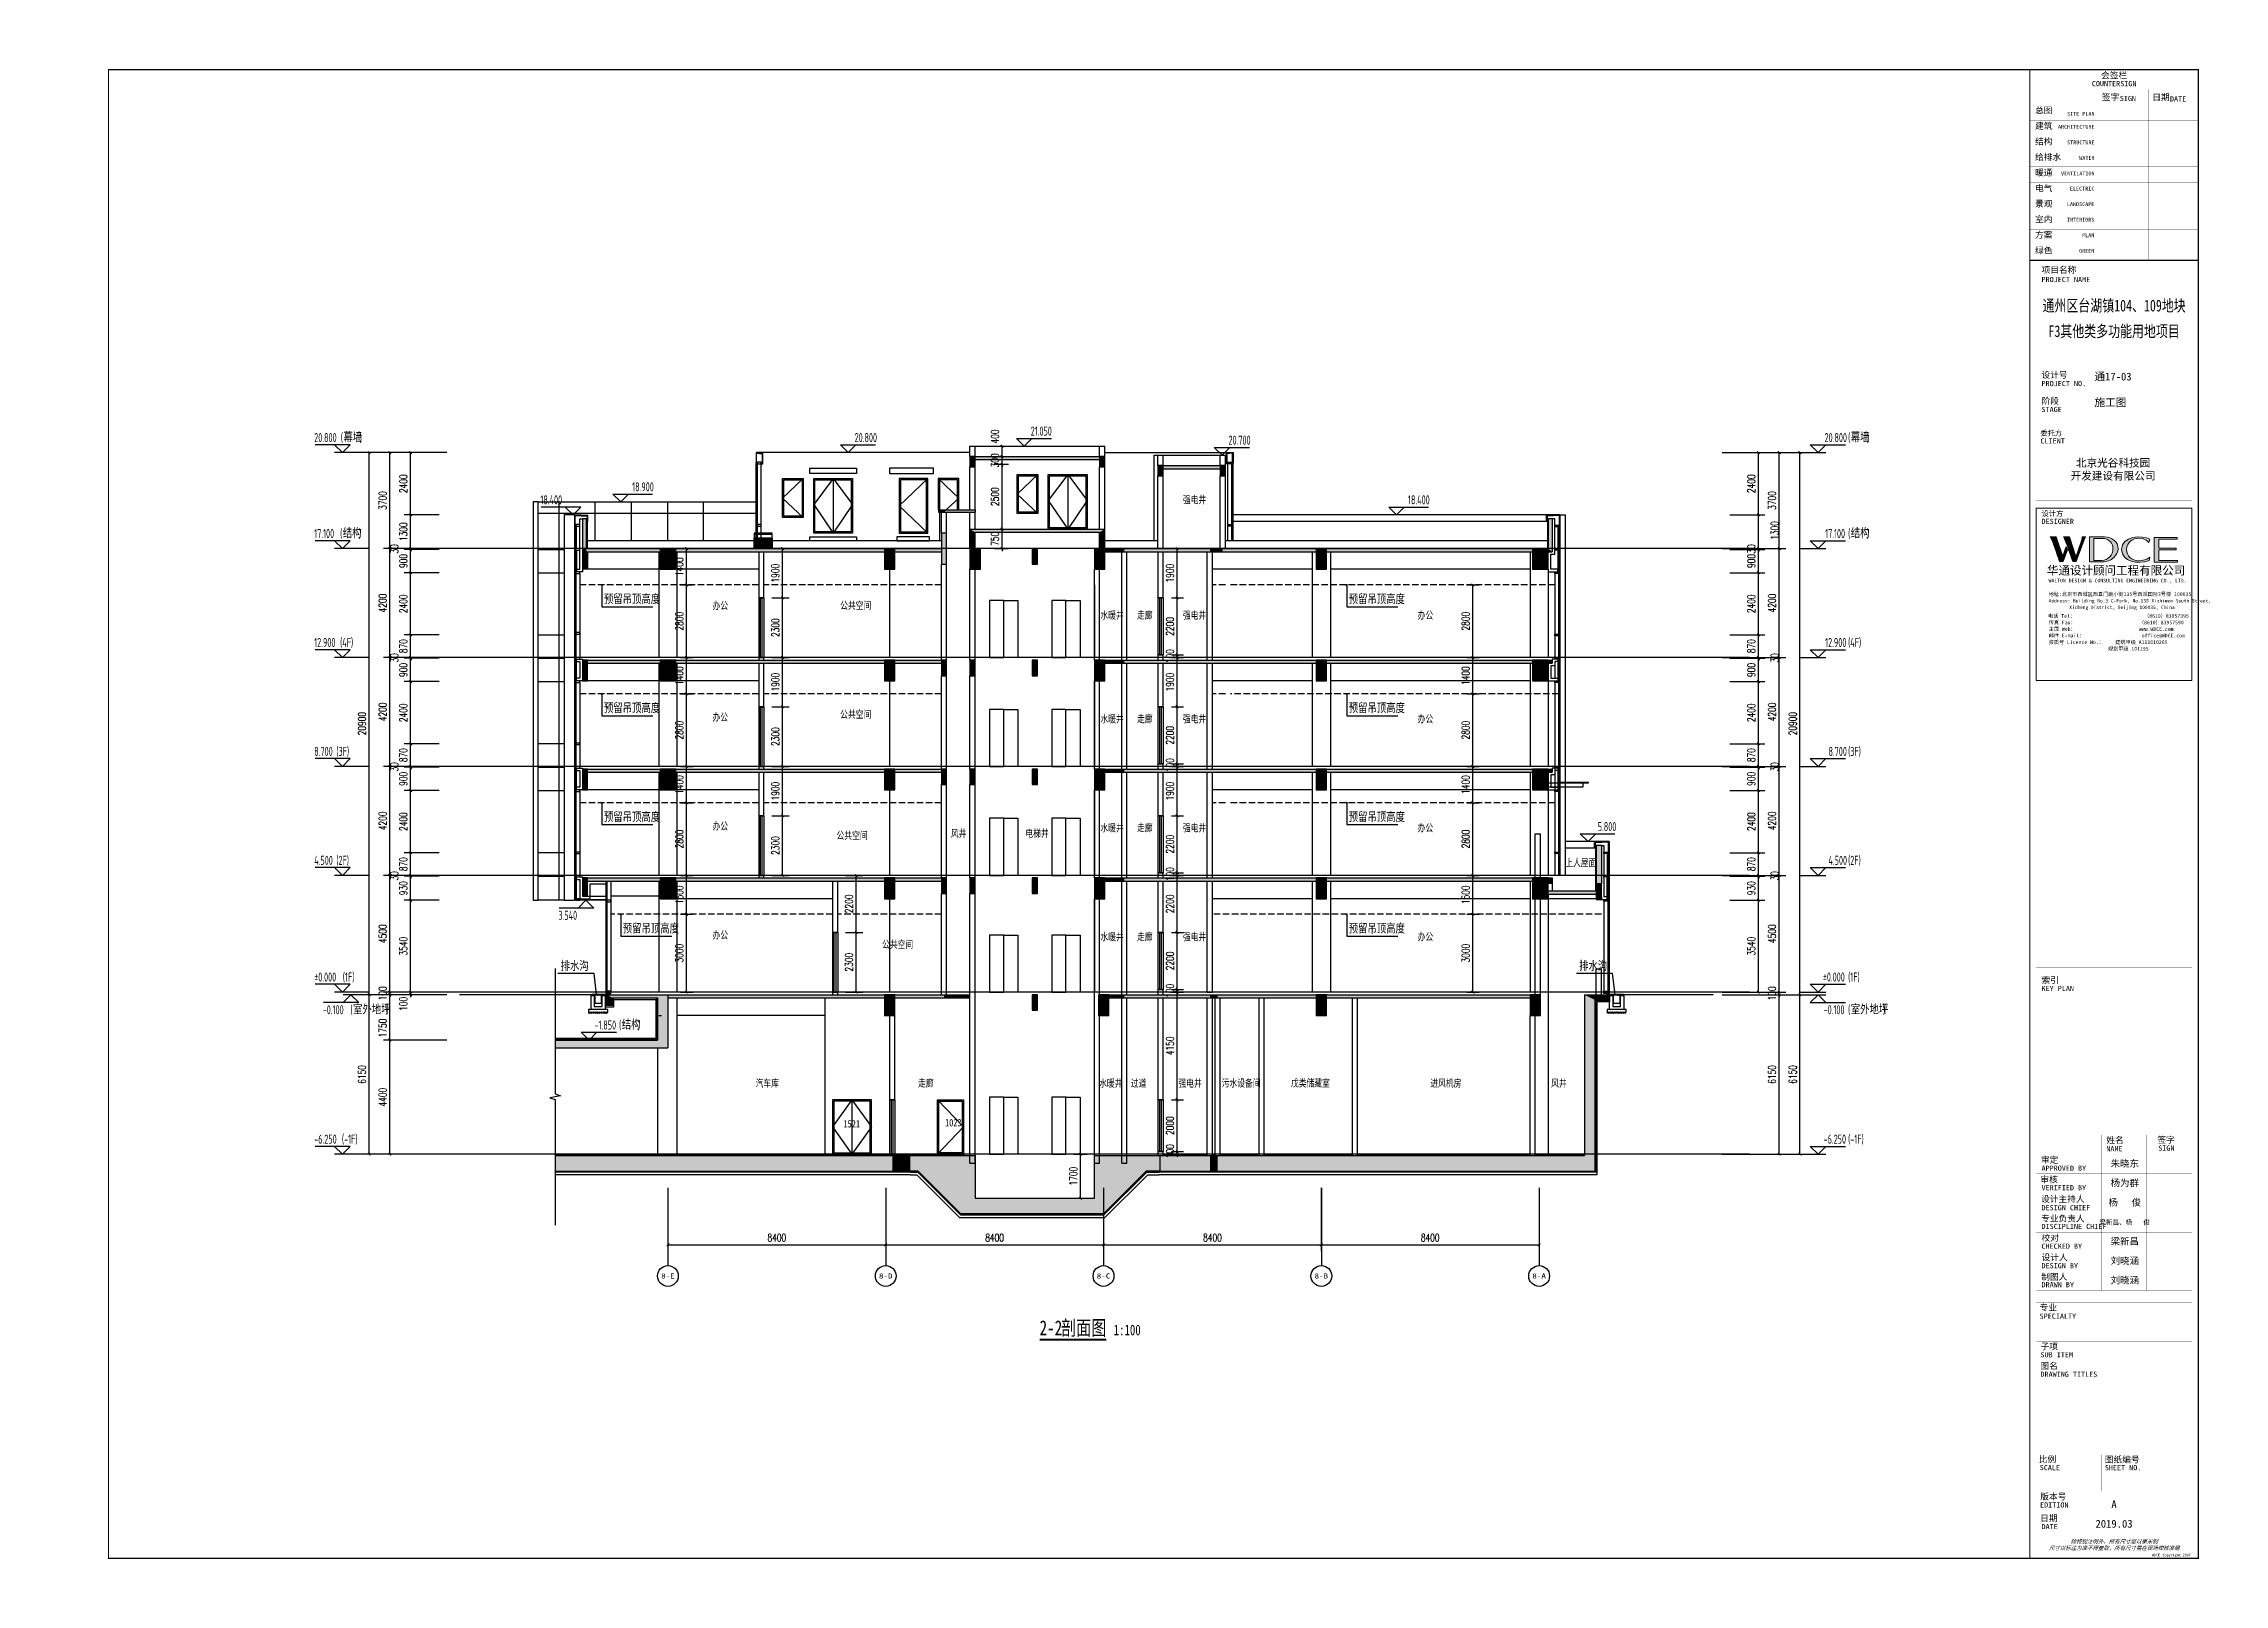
# Model space of a CAD drawing. Extents: x 1106790 to 1313746, y -134124 to 12249.
# Drawn here: x 1229641 to 1313746, y -134124 to -74719 of the extents above; entities that cross this region are included whole.
import ezdxf
from ezdxf.enums import TextEntityAlignment as Align

# ---------------------------------------------------------------- set-up
doc = ezdxf.new("R2010")
doc.units = 0
doc.header["$LTSCALE"] = 1000
doc.header["$MEASUREMENT"] = 0
doc.linetypes.add('DASH', pattern=[0.35, 0.25, -0.1])
for name, color, linetype in [('00-图签', 7, 'Continuous'), ('00-图签签名_10', 10, 'Continuous'), ('01-标注_尺寸', 124, 'Continuous'), ('01-标注_标高', 200, 'Continuous'), ('01-标注_符号', 200, 'Continuous'), ('01-标注_轴线坐标', 132, 'Continuous'), ('02-TEXT_房间', 7, 'Continuous'), ('02-TEXT_标注', 130, 'Continuous'), ('02-TEXT_轴号', 7, 'Continuous'), ('05-填充_天正', 26, 'Continuous'), ('A-C_玻璃幕墙', 140, 'Continuous'), ('A-C_窗', 140, 'Continuous'), ('A-C_门', 150, 'Continuous'), ('A-D-玻璃剖线', 130, 'Continuous'), ('A-D_龙骨', 131, 'Continuous'), ('A-O_屋面', 201, 'Continuous'), ('A-O_防水层', 222, 'Continuous'), ('A-SUR_保温', 222, 'Continuous'), ('A-SUR_吊顶', 40, 'Continuous'), ('A-SUR_看线', 231, 'Continuous'), ('A-SUR_面层', 191, 'Continuous'), ('A-TECH_结构', 21, 'Continuous'), ('A-金属背板', 30, 'Continuous'), ('A_STR-砌块墙', 121, 'Continuous'), ('A_STR-砼墙', 51, 'Continuous'), ('A_STR-砼柱', 51, 'Continuous'), ('D_铝板', 181, 'Continuous'), ('DIM_SYMB', 200, 'Continuous'), ('PUB_HATCH', 8, 'Continuous'), ('构造物', 145, 'Continuous')]:
    doc.layers.add(name, color=color, linetype=linetype)
doc.layers.add('04-不打印_辅助线', color=165, linetype='Continuous', plot=False)
doc.styles.add('_TCH_AXIS', font='STXIHEI.TTF')
doc.styles.add('_TCH_DIM', font='ROS1', dxfattribs={"width": 0.8, "bigfont": 'JD'})
doc.styles.add('_TCH_DIM_T3', font='SIMPLEX', dxfattribs={"width": 0.705882, "bigfont": 'GBCBIG'})
doc.styles.get("Standard").update_dxf_attribs({"font": 'STXIHEI.TTF', "width": 0.75})
doc.styles.add('华文细黑', font='STXIHEI.TTF', dxfattribs={"height": 10})
doc.styles.add('图签信息$0$hwxh', font='STXIHEI.TTF')
doc.styles.add('图签信息$0$华文细黑', font='STXIHEI.TTF', dxfattribs={"height": 10})
doc.dimstyles.new('_TCH_ARCH&&100', dxfattribs={"dimtxt": 297.5, "dimasz": 100, "dimexe": 250, "dimexo": 300, "dimgap": 126.25, "dimtad": 1, "dimdec": 0, "dimzin": 0, "dimdsep": 46, "dimtxsty": '_TCH_DIM_T3', "dimblk": 'ARCHTICK', "dimcen": 0.09, "dimclrt": 7, "dimazin": 2, "dimtfac": 1, "dimtdec": 0, "dimtix": 1, "dimtmove": 2, "dimatfit": 3, "dimfxl": 0, "dimtolj": 1, "dimtzin": 0, "dimarcsym": 0})
pattern_1 = [(45, (4697.017, 670), (-17.96051, 17.96051), []), (45, (4714.977, 670), (-17.96051, 17.96051), [12.7, -6.35])]

msp = doc.modelspace()

# ---------------------------------------------------------------- texts
at = {"layer": '02-TEXT_房间', "width": 0.75}
for s, p in [('强电井', (1273581.3, -92446.1)), ('办公', (1255439.6, -96530.9)), ('公共空间', (1260361.9, -96522.9)), ('水暖井', (1270398.7, -96898.9)), ('走廊', (1271811, -96893.5)), ('强电井', (1273581.3, -96898.9)), ('办公', (1282634, -96898.9)), ('办公', (1255439.6, -100830.9)), ('公共空间', (1260361.9, -100722.9)), ('水暖井', (1270398.7, -100898.9)), ('走廊', (1271811, -100893.5)), ('强电井', (1273581.3, -100898.9)), ('办公', (1282634, -100898.9)), ('办公', (1255439.6, -105030.9)), ('公共空间', (1260219.9, -105390.9)), ('风井', (1264632.3, -105312.7)), ('电梯井', (1267504.1, -105309.6)), ('水暖井', (1270398.7, -105098.9)), ('走廊', (1271811, -105093.5)), ('强电井', (1273581.3, -105098.9)), ('办公', (1282634, -105098.9)), ('上人屋面', (1288325.1, -106441.4)), ('办公', (1255439.6, -109230.9)), ('公共空间', (1261977.3, -109590.9)), ('水暖井', (1270398.7, -109298.9)), ('走廊', (1271811, -109293.5)), ('强电井', (1273581.3, -109298.9)), ('办公', (1282634, -109298.9)), ('汽车库', (1257100.3, -114944.3)), ('走廊', (1263366.8, -114939)), ('水暖井', (1270348.8, -114944.3)), ('过道', (1271571.6, -114944.3)), ('强电井', (1273404.5, -114944.3)), ('污水设备间', (1275077.7, -114940.1)), ('戊类储藏室', (1277746.5, -114937)), ('进风机房', (1283122.3, -114942.8)), ('风井', (1287778.9, -114944.3))]:
    msp.add_text(s, height=285.43, dxfattribs=at).set_placement(p)
at = {"layer": '02-TEXT_标注', "style": '_TCH_DIM'}
for s, height, width, p in [('20.800', 350, 0.64, (1240078, -90083.5)), ('(', 350, 0.64, (1241101.1, -90083.5)), ('幕墙', 347.29, 0.8, (1241205.6, -90083.5)), (')', 350, 0.64, (1241826.4, -90083.5)), ('20.800', 350, 0.64, (1260919.2, -90083.5)), ('21.050', 350, 0.64, (1267708.9, -89833.5)), ('20.700', 350, 0.64, (1275338.4, -90183.5)), ('20.800', 350, 0.64, (1298327, -90083.5)), ('(', 350, 0.64, (1299233.5, -90083.5)), ('幕墙', 347.29, 0.8, (1299338, -90083.5)), (')', 350, 0.64, (1299958.8, -90083.5)), ('18.900', 350, 0.64, (1252340.9, -91983.5)), ('18.400', 350, 0.64, (1248801.1, -92483.5)), ('18.400', 350, 0.64, (1282260.9, -92483.5)), ('17.100', 350, 0.64, (1240078, -93783.5)), ('(', 350, 0.64, (1241075.3, -93783.5)), ('结构', 347.29, 0.8, (1241179.8, -93783.5)), (')', 350, 0.64, (1241800.6, -93783.5)), ('17.100', 350, 0.64, (1298349.4, -93783.5)), ('(', 350, 0.64, (1299233.5, -93783.5)), ('结构', 347.29, 0.8, (1299338, -93783.5)), (')', 350, 0.64, (1299958.8, -93783.5)), ('预留吊顶高度', 347.29, 0.8, (1251250.8, -96327)), ('预留吊顶高度', 347.29, 0.8, (1279975.4, -96327)), ('12.900', 350, 0.64, (1240078, -97983.5)), ('(4F)', 350, 0.64, (1241075.3, -97983.5)), ('12.900', 350, 0.64, (1298349.4, -97983.5)), ('(4F)', 350, 0.64, (1299233.5, -97983.5)), ('预留吊顶高度', 347.29, 0.8, (1251250.8, -100527)), ('预留吊顶高度', 347.29, 0.8, (1279975.4, -100527)), ('8.700', 350, 0.64, (1240078, -102183.5)), ('(3F)', 350, 0.64, (1240929.3, -102183.5)), ('8.700', 350, 0.64, (1298476.3, -102183.5)), ('(3F)', 350, 0.64, (1299233.5, -102183.5)), ('预留吊顶高度', 347.29, 0.8, (1251250.8, -104727)), ('预留吊顶高度', 347.29, 0.8, (1279975.4, -104727)), ('5.800', 350, 0.64, (1289577.8, -105083.5)), ('4.500', 350, 0.64, (1240078, -106383.5)), ('(2F)', 350, 0.64, (1240929.3, -106383.5)), ('4.500', 350, 0.64, (1298476.3, -106383.5)), ('(2F)', 350, 0.64, (1299233.5, -106383.5)), ('3.540', 350, 0.64, (1249495.3, -108503.5)), ('预留吊顶高度', 347.29, 0.8, (1251977.1, -109027)), ('预留吊顶高度', 347.29, 0.8, (1279975.4, -109027)), ('%%P0.000', 350, 0.64, (1240078, -110883.5)), ('(1F)', 350, 0.64, (1241178.3, -110883.5)), ('%%P0.000', 350, 0.64, (1298259.8, -110883.5)), ('(1F)', 350, 0.64, (1299233.5, -110883.5)), ('-0.100', 350, 0.64, (1240407.1, -112143.5)), ('(', 350, 0.64, (1241473, -112143.5)), ('室外地坪', 347.29, 0.8, (1241577.6, -112143.5)), (')', 350, 0.64, (1242819.1, -112143.5)), ('-0.100', 350, 0.64, (1298289.6, -112143.5)), ('(', 350, 0.64, (1299233.5, -112143.5)), ('室外地坪', 347.29, 0.8, (1299338, -112143.5)), (')', 350, 0.64, (1300579.6, -112143.5)), ('-1.850', 350, 0.64, (1250889.2, -112733.5)), ('(', 350, 0.64, (1251833.1, -112733.5)), ('结构', 347.29, 0.8, (1251937.6, -112733.5)), (')', 350, 0.64, (1252558.4, -112733.5)), ('-6.250', 350, 0.64, (1240078, -117133.5)), ('(-1F)', 350, 0.64, (1241144, -117133.5)), ('-6.250', 350, 0.64, (1298289.6, -117133.5)), ('(-1F)', 350, 0.64, (1299233.5, -117133.5))]:
    msp.add_text(s, height=height, dxfattribs=dict(at, width=width)).set_placement(p)
at = {"layer": '02-TEXT_标注', "width": 0.75}
for s, height, p in [('2-2', 570.85, (1268051.9, -124518.3)), ('剖面图', 570.85, (1268877.2, -124518.3)), ('1:100', 407.75, (1270911.8, -124518.3))]:
    msp.add_text(s, height=height, dxfattribs=at).set_placement(p)
at = {"layer": '02-TEXT_轴号', "style": '_TCH_AXIS', "width": 0.888889}
for s, p, p2 in [('8-E', (1253456.2, -122331.7), (1253980.6, -122331.7)), ('8-D', (1261856.2, -122331.7), (1262380.6, -122331.7)), ('8-C', (1270256.2, -122331.7), (1270780.6, -122331.7)), ('8-B', (1278656.2, -122331.7), (1279180.6, -122331.7)), ('8-A', (1287056.2, -122331.7), (1287580.6, -122331.7))]:
    msp.add_text(s, height=196.63, dxfattribs=at).set_placement(p, p2, align=Align.FIT)
at = {"layer": '04-不打印_辅助线', "width": 0.75}
for s, p in [('1521', (1260489, -116508.1)), ('1023', (1264406.1, -116465.1))]:
    msp.add_text(s, height=285.43, dxfattribs=at).set_placement(p)

# ---------------------------------------------------------------- blocks, each defined once
blk = doc.blocks.new('kyuhtr')
at = {"const_width": 20}
blk.add_lwpolyline([(50, 0), (0, 0)], dxfattribs=at)
blk.add_lwpolyline([(50, -30), (200, -30), (200, 30), (50, 30)], close=True)
blk = doc.blocks.new('图签信息$0$WDCE Copyright200X')
at = {"const_width": 0.016}
blk.add_lwpolyline([(-10.6, 1.26, 1), (-11.4, 1.26, 1)], format="xyb", close=True, dxfattribs=at)
at = {"style": '图签信息$0$华文细黑'}
for s, p in [('WDCE ', (-11.46, 0.5)), ('     Copyright ', (-3.51, 0.5))]:
    blk.add_text(s, height=1, dxfattribs=at).set_placement(p, align=Align.BOTTOM_RIGHT)
blk.add_text('c', height=0.6, dxfattribs=at).set_placement((-11.04, 1.35), align=Align.MIDDLE_CENTER)
blk.add_attdef('200X', text='', height=1, dxfattribs=at).set_placement((-0.45, 0.5), align=Align.BOTTOM_RIGHT)
blk = doc.blocks.new('图签信息$0$logo2')
h = blk.add_hatch(color=7)
h.paths.add_polyline_path([(19.02, -7.36), (15.84, -7.36), (15.84, -3.97), (18.97, -3.97), (18.97, -4.24), (16.46, -4.24), (16.46, -5.45), (18.81, -5.45), (18.81, -5.69), (16.47, -5.69), (16.47, -7.12), (19.02, -7.12)])
edge = h.paths.add_edge_path()
edge.add_spline(control_points=[(15.26, -4.21), (15.26, -4.21), (15.13, -4.65), (15.13, -4.65), (15.13, -4.65), (14.62, -4.1), (13.73, -4.1), (13.04, -4.1), (12.07, -4.54), (12.08, -5.62), (12.08, -6.49), (12.77, -7.16), (13.73, -7.17), (14.66, -7.17), (15.23, -6.68), (15.23, -6.68), (15.23, -6.68), (15.16, -7.11), (15.16, -7.11), (13.63, -7.7), (11.42, -7.29), (11.41, -5.64), (11.4, -3.72), (14.16, -3.66), (15.26, -4.21)], knot_values=[0, 0, 0, 0, 1, 1, 1, 2, 2, 2, 3, 3, 3, 4, 4, 4, 5, 5, 5, 6, 6, 6, 7, 7, 7, 8, 8, 8, 8], degree=3, periodic=0)
edge = h.paths.add_edge_path(flags=16)
edge.add_spline(control_points=[(10.23, -5.57), (10.23, -5.16), (10.12, -4.83), (9.9, -4.58), (9.63, -4.27), (9.23, -4.12), (8.69, -4.12), (8.69, -4.12), (7.64, -4.12), (7.64, -4.12), (7.64, -4.12), (7.64, -7.1), (7.64, -7.1), (7.64, -7.1), (8.66, -7.1), (8.66, -7.1), (9.13, -7.1), (9.52, -6.93), (9.82, -6.6), (10.09, -6.31), (10.23, -5.96), (10.23, -5.57)], knot_values=[0, 0, 0, 0, 1, 1, 1, 2, 2, 2, 3, 3, 3, 4, 4, 4, 5, 5, 5, 6, 6, 6, 7, 7, 7, 7], degree=3, periodic=0)
edge = h.paths.add_edge_path()
edge.add_spline(control_points=[(10.92, -5.51), (10.92, -5.96), (10.72, -6.37), (10.34, -6.72), (9.92, -7.1), (9.41, -7.29), (8.82, -7.29), (8.82, -7.29), (7.03, -7.29), (7.03, -7.29), (7.03, -7.29), (7.03, -3.92), (7.03, -3.92), (7.03, -3.92), (9.1, -3.92), (9.1, -3.92), (9.59, -3.92), (10.01, -4.06), (10.36, -4.34), (10.73, -4.64), (10.92, -5.03), (10.92, -5.51)], knot_values=[0, 0, 0, 0, 1, 1, 1, 2, 2, 2, 3, 3, 3, 4, 4, 4, 5, 5, 5, 6, 6, 6, 7, 7, 7, 7], degree=3, periodic=0)
at = {"lineweight": 0}
blk.add_lwpolyline([(19.02, -7.36), (15.84, -7.36), (15.84, -3.97), (18.97, -3.97), (18.97, -4.24), (16.46, -4.24), (16.46, -5.45), (18.81, -5.45), (18.81, -5.69), (16.47, -5.69), (16.47, -7.12), (19.02, -7.12), (19.02, -7.36)], dxfattribs=at)
for points, knots in [([(10.92, -5.51), (10.92, -5.96), (10.72, -6.37), (10.34, -6.72), (9.92, -7.1), (9.41, -7.29), (8.82, -7.29), (8.82, -7.29), (7.03, -7.29), (7.03, -7.29), (7.03, -7.29), (7.03, -3.92), (7.03, -3.92), (7.03, -3.92), (9.1, -3.92), (9.1, -3.92), (9.59, -3.92), (10.01, -4.06), (10.36, -4.34), (10.73, -4.64), (10.92, -5.03), (10.92, -5.51)], [0, 0, 0, 0, 1, 1, 1, 2, 2, 2, 3, 3, 3, 4, 4, 4, 5, 5, 5, 6, 6, 6, 7, 7, 7, 7]), ([(10.23, -5.57), (10.23, -5.16), (10.12, -4.83), (9.9, -4.58), (9.63, -4.27), (9.23, -4.12), (8.69, -4.12), (8.69, -4.12), (7.64, -4.12), (7.64, -4.12), (7.64, -4.12), (7.64, -7.1), (7.64, -7.1), (7.64, -7.1), (8.66, -7.1), (8.66, -7.1), (9.13, -7.1), (9.52, -6.93), (9.82, -6.6), (10.09, -6.31), (10.23, -5.96), (10.23, -5.57)], [0, 0, 0, 0, 1, 1, 1, 2, 2, 2, 3, 3, 3, 4, 4, 4, 5, 5, 5, 6, 6, 6, 7, 7, 7, 7]), ([(15.26, -4.21), (15.26, -4.21), (15.13, -4.65), (15.13, -4.65), (15.13, -4.65), (14.62, -4.1), (13.73, -4.1), (13.04, -4.1), (12.07, -4.54), (12.08, -5.62), (12.08, -6.49), (12.77, -7.16), (13.73, -7.17), (14.66, -7.17), (15.23, -6.68), (15.23, -6.68), (15.23, -6.68), (15.16, -7.11), (15.16, -7.11), (13.63, -7.7), (11.42, -7.29), (11.41, -5.64), (11.4, -3.72), (14.16, -3.66), (15.26, -4.21)], [0, 0, 0, 0, 1, 1, 1, 2, 2, 2, 3, 3, 3, 4, 4, 4, 5, 5, 5, 6, 6, 6, 7, 7, 7, 8, 8, 8, 8])]:
    blk.add_open_spline(points, degree=3, knots=knots, dxfattribs=at)
blk = doc.blocks.new('图签信息$0$logo1')
h = blk.add_hatch(color=8)
edge = h.paths.add_edge_path()
edge.add_spline(control_points=[(3.86, -5.21), (3.63, -5.88), (3.39, -6.56), (3.39, -6.56), (3.39, -6.56), (2.5, -3.91), (2.5, -3.91), (2.5, -3.91), (1.8, -3.91), (1.69, -3.91), (2.02, -4.39), (2.95, -7.27), (2.95, -7.27), (2.95, -7.27), (3.44, -7.27), (3.44, -7.27), (3.44, -7.27), (4.03, -5.66), (4.03, -5.66), (4.03, -5.66), (3.86, -5.21), (3.86, -5.21)], knot_values=[0, 0, 0, 0, 1, 1, 1, 2, 2, 2, 3, 3, 3, 4, 4, 4, 5, 5, 5, 6, 6, 6, 7, 7, 7, 7], degree=3, periodic=0)
h = blk.add_hatch(color=7)
edge = h.paths.add_edge_path()
edge.add_spline(control_points=[(6.04, -3.91), (6.09, -4.1), (5.2, -6.56), (5.2, -6.56), (5.2, -6.56), (4.3, -3.91), (4.3, -3.91), (4.3, -3.91), (3.6, -3.91), (3.49, -3.91), (3.82, -4.39), (4.75, -7.27), (4.75, -7.27), (4.75, -7.27), (5.24, -7.27), (5.24, -7.27), (5.24, -7.27), (6.33, -4.3), (6.33, -4.3), (6.33, -4.3), (6.48, -3.91), (6.48, -3.91), (6.48, -3.91), (6.21, -3.91), (6.04, -3.91)], knot_values=[0, 0, 0, 0, 1, 1, 1, 2, 2, 2, 3, 3, 3, 4, 4, 4, 5, 5, 5, 6, 6, 6, 7, 7, 7, 8, 8, 8, 8], degree=3, periodic=0)
at = {"color": 8, "lineweight": 0}
blk.add_open_spline([(3.86, -5.21), (3.63, -5.88), (3.39, -6.56), (3.39, -6.56), (3.39, -6.56), (2.5, -3.91), (2.5, -3.91), (2.5, -3.91), (1.8, -3.91), (1.69, -3.91), (2.02, -4.39), (2.95, -7.27), (2.95, -7.27), (2.95, -7.27), (3.44, -7.27), (3.44, -7.27), (3.44, -7.27), (4.03, -5.66), (4.03, -5.66), (4.03, -5.66), (3.86, -5.21), (3.86, -5.21)], degree=3, knots=[0, 0, 0, 0, 1, 1, 1, 2, 2, 2, 3, 3, 3, 4, 4, 4, 5, 5, 5, 6, 6, 6, 7, 7, 7, 7], dxfattribs=at)
at = {"lineweight": 0}
blk.add_open_spline([(6.04, -3.91), (6.09, -4.1), (5.2, -6.56), (5.2, -6.56), (5.2, -6.56), (4.3, -3.91), (4.3, -3.91), (4.3, -3.91), (3.6, -3.91), (3.49, -3.91), (3.82, -4.39), (4.75, -7.27), (4.75, -7.27), (4.75, -7.27), (5.24, -7.27), (5.24, -7.27), (5.24, -7.27), (6.33, -4.3), (6.33, -4.3), (6.33, -4.3), (6.48, -3.91), (6.48, -3.91), (6.48, -3.91), (6.21, -3.91), (6.04, -3.91)], degree=3, knots=[0, 0, 0, 0, 1, 1, 1, 2, 2, 2, 3, 3, 3, 4, 4, 4, 5, 5, 5, 6, 6, 6, 7, 7, 7, 8, 8, 8, 8], dxfattribs=at)
blk.add_blockref('图签信息$0$logo2', (0, 0))
blk = doc.blocks.new('图签信息$0$时间-logo')
at = {"layer": 'Defpoints', "lineweight": 0}
blk.add_lwpolyline([(0, -23.46), (-21.17, -23.46), (-21.17, 0), (0, 0), (0, -23.46)], dxfattribs=at)
blk.add_blockref('图签信息$0$logo1', (-20.97, 0))
at = {"style": '图签信息$0$hwxh'}
for s, height, p in [('华通设计顾问工程有限公司 ', 1.15, (-19.73, -9.05)), ('WALTON DESIGN & CONSULTING ENGINEERING CO., LTD.', 0.5, (-19.5, -10.1)), ('地址:北京市西城区西直门南小街135号西派国际3号楼 100035', 0.5, (-19.48, -11.94)), ('电话 Tel：                        （8610）83957395 ', 0.5, (-19.56, -14.91)), ('Address: Building No.3 C-Park, No.135 Xizhimen South Street, ', 0.47, (-19.48, -12.83)), ('Xicheng District, Beijing 100035, China ', 0.47, (-16.69, -13.72)), ('传真 Fax：                      （8610）83957590 ', 0.5, (-19.48, -15.8)), ('主页 Web：                      www.WDCE.com ', 0.5, (-19.48, -16.69)), ('邮件 E-mail：                    office@WDCE.com ', 0.5, (-19.48, -17.58)), ('资质号 Licence No.：    建筑甲级 A111010265 ', 0.5, (-19.48, -18.47)), ('   规划甲级 101195', 0.5, (-12.6, -19.36))]:
    blk.add_text(s, height=height, dxfattribs=at).set_placement(p)
blk = doc.blocks.new('图签信息')
at = {"const_width": 0.5}
for points in [[(-65, 574), (-65, 500.5), (0, 500.5), (0, 574)], [(-65, 0), (0, 0), (0, 500.5), (-65, 500.5)]]:
    blk.add_lwpolyline(points, close=True, dxfattribs=at)
at = {"const_width": 0.05}
for points in [[(-65, 566.5), (0, 566.5)], [(-39.14, 566.5), (-39.14, 500.5)], [(-19.1, 566.5), (-19.1, 500.5)], [(-65, 560.5), (0, 560.5)], [(-65, 554.5), (0, 554.5)], [(-65, 548.5), (0, 548.5)], [(-65, 542.5), (0, 542.5)], [(-65, 536.5), (0, 536.5)], [(-65, 530.5), (0, 530.5)], [(-65, 524.5), (0, 524.5)], [(-65, 518.5), (0, 518.5)], [(-65, 512.5), (0, 512.5)], [(-65, 512.5), (0, 512.5)], [(-65, 506.5), (0, 506.5)], [(-65, 500.5), (0, 500.5)], [(-62.5, 450.87), (-2.5, 450.87)], [(-62.5, 440.87), (-2.5, 440.87)], [(-2.5, 407.85), (-2.5, 436.12), (-62.5, 436.12), (-62.5, 407.85)], [(-62.5, 407.85), (-2.5, 407.85)], [(-62.5, 404.92), (-62.5, 227.83)], [(-62.5, 404.92), (-2.5, 404.92)], [(-62.5, 227.83), (-2.5, 227.83), (-2.5, 404.92)], [(-57.5, 338.36), (-7.5, 338.36)], [(-57.5, 288.83), (-7.5, 288.83)], [(-62.5, 227.83), (-2.5, 227.83)], [(-57.5, 234.85), (-7.5, 234.85)], [(-62.5, 217.74), (-2.5, 217.74)], [(-62.5, 103.26), (-2.5, 103.26), (-2.5, 163.26), (-62.5, 163.26), (-62.5, 103.26)], [(-37.5, 163.26), (-37.5, 103.26)], [(-20, 163.26), (-20, 103.26)], [(-62.5, 155.76), (-2.5, 155.76)], [(-62.5, 148.26), (-2.5, 148.26)], [(-62.5, 140.76), (-2.5, 140.76)], [(-62.5, 133.26), (-2.5, 133.26)], [(-62.5, 125.76), (-2.5, 125.76)], [(-62.5, 118.26), (-2.5, 118.26)], [(-62.5, 110.76), (-2.5, 110.76)], [(-62.5, 98.5), (-2.5, 98.5), (-2.5, 10), (-62.5, 10), (-62.5, 98.5)], [(-62.5, 83.5), (-2.5, 83.5)], [(-62.5, 76), (-2.5, 76)], [(-62.5, 40), (-2.5, 40)], [(-37.5, 40), (-37.5, 26)], [(-62.5, 26), (-2.5, 26)], [(-62.5, 18), (-2.5, 18)]]:
    blk.add_lwpolyline(points, dxfattribs=at)
at = {"ltscale": 0.001, "xscale": 2.834689937531525, "yscale": 2.834689937531525, "zscale": 2.834689937531525}
blk.add_blockref('图签信息$0$时间-logo', (-2.5, 404.92), dxfattribs=at)
blk.add_blockref('图签信息$0$WDCE Copyright200X', (-2.5, 0)).add_auto_attribs({'200X': '2007'})
at = {"style": '图签信息$0$华文细黑'}
for s, height, p in [('会签栏', 2.4, (-32.5, 573)), ('COUNTERSIGN', 2, (-32.5, 569.6))]:
    blk.add_text(s, height=height, dxfattribs=at).set_placement(p, align=Align.TOP_CENTER)
for s, height, p in [('签字', 2.4, (-37.22, 564.63)), ('SIGN', 2, (-30.32, 563.88)), ('日期', 2.4, (-17.79, 564.58)), ('DATE', 2, (-10.96, 563.7)), ('总图', 2.4, (-63, 559.5)), ('结构', 2.4, (-63, 547.5)), ('建筑', 2.4, (-63, 553.5)), ('给排水', 2.4, (-63, 541.5)), ('暖通', 2.4, (-63, 535.5)), ('景观', 2.4, (-63, 523.5)), ('电气', 2.4, (-63, 529.5)), ('室内', 2.4, (-63, 517.5)), ('绿色', 2.4, (-63, 505.5)), ('方案', 2.4, (-63, 511.5)), ('项目名称', 2.4, (-60.5, 498)), ('PROJECT NAME', 2, (-60.5, 494.08)), ('设计号', 2.4, (-60.54, 457.48)), ('PROJECT NO.', 2, (-60.5, 453.97)), ('阶段', 2.4, (-60.5, 447.47)), ('STAGE', 2, (-60.5, 443.97)), ('委托方', 2, (-60.9, 434.86)), ('CLIENT', 2, (-60.9, 431.86)), ('设计方', 2, (-60.5, 403.83)), ('DESIGNER', 2, (-60.5, 400.83)), ('KEY PLAN', 2, (-60.5, 220.74)), ('索引', 2.4, (-60.5, 224.14)), ('姓名', 2.4, (-35.5, 162.47)), ('签字', 2.4, (-15.81, 162.57)), ('审定', 2.4, (-60.73, 154.81)), ('APPROVED BY', 2, (-60.5, 151.44)), ('NAME', 2, (-35.5, 158.96)), ('SIGN', 2, (-15.5, 159.2)), ('审核', 2.4, (-60.95, 147.29)), ('VERIFIED BY', 2, (-60.5, 143.91)), ('设计主持人', 2.4, (-60.68, 139.76)), ('DESIGN CHIEF', 2, (-60.5, 136.19)), ('专业负责人', 2.4, (-60.67, 132.26)), ('DISCIPLINE CHIEF', 2, (-60.5, 128.98)), ('校对', 2.4, (-60.5, 124.76)), ('CHECKED BY', 2, (-60.5, 121.37)), ('制图人', 2.4, (-60.61, 109.76)), ('设计人', 2.4, (-60.5, 117.26)), ('DESIGN BY', 2, (-60.5, 113.83)), ('DRAWN BY', 2, (-60.5, 106.5)), ('SPECIALTY', 2, (-61.23, 94.38)), ('专业', 2.4, (-61.23, 97.93)), ('SUB ITEM', 2, (-60.88, 79.5)), ('子项', 2.4, (-60.88, 82.92)), ('图名', 2.4, (-60.91, 75.41)), ('DRAWING TITLES', 2, (-60.91, 72)), ('比例', 2.4, (-61.56, 39.42)), ('SCALE', 2, (-61.19, 36)), ('SHEET NO.', 2, (-36.1, 36)), ('图纸编号', 2.4, (-36.1, 39.32)), ('版本号', 2.4, (-61, 25.03)), ('EDITION', 2, (-61.06, 21.61)), ('日期', 2.4, (-61, 16.68)), ('DATE', 2, (-60.5, 13.26))]:
    blk.add_text(s, height=height, dxfattribs=at).set_placement(p, align=Align.TOP_LEFT)
for s, p in [('SITE PLAN', (-40.06, 557.7)), ('ARCHITECTURE', (-40.06, 552.7)), ('STRUCTURE', (-40.06, 546.7)), ('WATER', (-40.06, 540.7)), ('VENTILATION', (-40.06, 534.7)), ('LANDSCAPE', (-40.14, 522.89)), ('ELECTRIC', (-40.14, 528.89)), ('INTERIORS', (-40.14, 516.89)), ('GREEN', (-40.14, 504.89)), ('PLAN', (-40.14, 510.89))]:
    blk.add_text(s, height=1.5, dxfattribs=at).set_placement(p, align=Align.TOP_RIGHT)
at = {"color": 4, "style": '图签信息$0$华文细黑', "width": 0.75}
for s, p in [('通州区台湖镇104、109地块', (-32.5, 480.78)), ('F3其他类多功能用地项目', (-32.5, 470.91))]:
    blk.add_text(s, height=4.5, dxfattribs=at).set_placement(p, align=Align.CENTER)
at = {"color": 4, "style": '图签信息$0$华文细黑'}
for s, p in [('A', (-32.53, 19.4)), ('2019.03', (-32.53, 11.84))]:
    blk.add_text(s, height=3, dxfattribs=at).set_placement(p, align=Align.CENTER)
at = {"style": '图签信息$0$华文细黑', "oblique": 20}
for s, p in [('尺寸以标注为准不得量取，所有尺寸需在现场校核准确', (-32.5, 4)), ('除特别注明外，所有尺寸是以毫米制', (-32.5, 6.5))]:
    blk.add_text(s, height=1.5, dxfattribs=at).set_placement(p, align=Align.MIDDLE_CENTER)
at = {"color": 4, "ltscale": 0.001, "char_height": 3, "width": 58.4895, "style": '图签信息$0$华文细黑'}
for s, insert, attachment_point in [('通17-03', (-40.06, 455.51), 4), ('施工图', (-40.06, 445.51), 4), ('北京光谷科技园\\P开发建设有限公司', (-32.9, 419.71), 5)]:
    blk.add_mtext(s, dxfattribs=dict(at, insert=insert, attachment_point=attachment_point))
blk = doc.blocks.new('图签-A1')
at = {"color": 2}
blk.add_blockref('图签信息', (0, 0), dxfattribs=at)
blk = doc.blocks.new('图框-A1')
for points, const_width in [([(0, 0), (841, 0), (841, 594), (0, 594)], 0.05), ([(766, 584), (25, 584), (25, 10), (766, 10)], 0.5)]:
    blk.add_lwpolyline(points, close=True, dxfattribs=dict(const_width=const_width))
at = {"const_width": 0.05}
for points in [[(420.5, 594), (420.5, 592)], [(0, 297), (2, 297)], [(841, 297), (839, 297)], [(420.5, 0), (420.5, 2)]]:
    blk.add_lwpolyline(points, dxfattribs=at)
blk = doc.blocks.new('A$C67452A8F')
for points in [[(-1100, -2100), (0, -2100), (0, 0), (-1100, 0)], [(-1050, -2050), (-50, -2050), (-50, -50), (-1050, -50)]]:
    blk.add_lwpolyline(points, close=True)
blk.add_lwpolyline([(0, 0), (-1100, -1050), (0, -2100)])
blk = doc.blocks.new('A$C644B512F')
for points in [[(0, -1500), (800, -1500), (800, 0), (0, 0)], [(50, -1450), (750, -1450), (750, -50), (50, -50)]]:
    blk.add_lwpolyline(points, close=True)
blk.add_lwpolyline([(0, 0), (800, -750), (0, -1500)])
blk = doc.blocks.new('*U32')
at = {"layer": 'A-SUR_保温'}
blk.add_lwpolyline([(-25, 25), (25, -25)], dxfattribs=at)
blk = doc.blocks.new('*U33')
at = {"layer": 'A-金属背板', "color": 0, "linetype": 'ByBlock', "lineweight": -2, "transparency": 16777216}
for p in [(0, 0), (0, -75), (0, -150), (0, -225), (0, -300), (0, -375), (0, -450), (0, -525), (0, -600), (0, -675), (0, -750), (0, -825), (0, -900), (0, -975), (0, -1050), (0, -1125), (0, -1200), (0, -1275), (0, -1350), (0, -1425), (0, -1500), (0, -1575), (0, -1650), (0, -1725), (0, -1800), (0, -1875), (0, -1950), (0, -2025), (0, -2100), (0, -2175), (0, -2250), (0, -2325), (0, -2400), (0, -2475), (0, -2550), (0, -2625), (0, -2700), (0, -2775), (0, -2850), (0, -2925), (0, -3000), (0, -3075), (0, -3150), (0, -3225), (0, -3300), (0, -3375), (0, -3450)]:
    blk.add_blockref('*U32', p, dxfattribs=at)
blk = doc.blocks.new('fdsfgdfgh')
at = {"layer": '00-图签签名_10', "attachment_point": 5, "style": '华文细黑'}
for s, insert, char_height, width in [('朱晓东', (-2588, 4884), 260, 101600.4), ('杨为群', (-2588, 4134), 260, 101600.4), ('杨   俊', (-2588, 3384), 260, 101600.4), ('梁新昌、杨   俊', (-2595, 2620), 182, 71120.28), ('梁新昌', (-2588, 1884), 260, 101600.4), ('刘晓涵', (-2588, 1134), 260, 101600.4), ('刘晓涵', (-2588, 384), 260, 101600.4)]:
    blk.add_mtext(s, dxfattribs=dict(at, insert=insert, char_height=char_height, width=width))
blk = doc.blocks.new('*U37')
at = {"layer": 'A-D-玻璃剖线'}
blk.add_lwpolyline([(0, -18), (-1100, -18), (-1100, 0), (0, 0)], dxfattribs=at)
at = {"layer": 'D_铝板'}
for p, q in [((450, -18), (-900, -18, 0)), ((-900, -168, 0), (-900, -18)), ((450, -168), (-900, -168, 0))]:
    blk.add_line(p, q, dxfattribs=at)
blk = doc.blocks.new('_FZH')
blk.add_lwpolyline([(-0.5, -0.5), (0.5, -0.5), (0.5, 0.5), (-0.5, 0.5)], close=True)
at = {"layer": 'PUB_HATCH'}
blk.add_solid([(-0.5, -0.5), (0.5, -0.5), (-0.5, 0.5), (0.5, 0.5)], dxfattribs=at)
blk = doc.blocks.new('fdsgdfhgh')
at = {"layer": 'A-O_屋面'}
blk.add_lwpolyline([(0, 550), (700, 550), (700, 600), (0, 600)], close=True, dxfattribs=at)
at = {"layer": 'A_STR-砼墙'}
for points in [[(0, 400), (700, 400), (700, 550), (0, 550)], [(0, 400), (700, 400), (700, 0), (0, 0)]]:
    blk.add_lwpolyline(points, close=True, dxfattribs=at)
at = {"layer": 'A_STR-砼柱', "xscale": 699.9999999913853, "yscale": 400.0000000033542, "zscale": 400.0000000033542, "rotation": 359.9999999995789}
blk.add_blockref('_FZH', (350, 200), dxfattribs=at)
blk = doc.blocks.new('dartt')
at = {"transparency": 33554641}
h = blk.add_hatch(dxfattribs=at)
h.set_pattern_fill('ANSI32', color=26)
h.set_pattern_definition([(45, (1294.211, 122.3605), (-3.367596, 3.367596), []), (45, (1296.4563, 122.3605), (-3.367596, 3.367596), [])])
edge = h.paths.add_edge_path()
edge.add_arc((0, 21), 4, 0, 90)
edge.add_line((0, 25), (0, 0))
edge.add_line((0, 0), (25, 0))
edge.add_arc((21, 0), 4, 0, 90)
edge.add_line((21, 4), (4, 4))
edge.add_line((4, 4), (4, 21))
blk.add_lwpolyline([(0, 25), (0, 0), (25, 0)])
blk.add_lwpolyline([(0, 25), (0, 25, -0.414214), (4, 21), (4, 4), (21, 4, -0.414214), (25, 0), (25, 0)], format="xyb")
blk = doc.blocks.new('$LinePat$素土夯实')
at = {"color": 0}
for p, q in [((0, -210), (210, 0)), ((120, -300), (420, 0)), ((420, 0), (608, -188)), ((495, -300), (795, 0)), ((615, 0), (705, -90)), ((210, -210), (300, -300)), ((315, -105), (502, -293)), ((705, -300), (795, -210))]:
    blk.add_line(p, q, dxfattribs=at)
blk = doc.blocks.new('drsrtg')
at = {"layer": '05-填充_天正'}
h = blk.add_hatch(dxfattribs=at)
h.set_pattern_fill('ANSI33', color=256, scale=8)
h.set_pattern_definition([(45, (4711.517, 670), (-17.96051, 17.96051), []), (45, (4729.477, 670), (-17.96051, 17.96051), [12.7, -6.35])])
h.paths.add_polyline_path([(-608, 580), (-608, 550), (-513, 550), (-513, 580)])
h = blk.add_hatch(dxfattribs=at)
h.set_pattern_fill('ANSI33', color=256, scale=8)
h.set_pattern_definition(pattern_1)
h.paths.add_polyline_path([(-448, 550), (-448, 580), (-498, 580), (-498, 550)])
h = blk.add_hatch(dxfattribs=at)
h.set_pattern_fill('ANSI33', color=256, scale=8)
h.set_pattern_definition(pattern_1)
h.paths.add_polyline_path([(-383, 550), (-383, 580), (-433, 580), (-433, 550)])
h = blk.add_hatch(dxfattribs=at)
h.set_pattern_fill('ANSI33', color=256, scale=8)
h.set_pattern_definition(pattern_1)
h.paths.add_polyline_path([(-318, 550), (-318, 580), (-368, 580), (-368, 550)])
h = blk.add_hatch(dxfattribs=at)
h.set_pattern_fill('ANSI33', color=256, scale=8)
h.set_pattern_definition(pattern_1)
h.paths.add_polyline_path([(-253, 550), (-253, 580), (-303, 580), (-303, 550)])
h = blk.add_hatch(dxfattribs=at)
h.set_pattern_fill('ANSI33', color=256, scale=8)
h.set_pattern_definition([(45, (4721.517, 670), (-17.96051, 17.96051), []), (45, (4739.477, 670), (-17.96051, 17.96051), [12.7, -6.35])])
h.paths.add_polyline_path([(-108, 550), (-108, 580), (-238, 580), (-238, 550)])
at = {"layer": '01-标注_符号'}
for p, q in [((-527, 1382), (-1923, 1382)), ((-433, 580), (-527, 1382))]:
    blk.add_line(p, q, dxfattribs=at)
at = {"layer": '01-标注_符号', "const_width": 40}
blk.add_lwpolyline([(-431, 560, 1), (-435, 600, 1)], format="xyb", close=True, dxfattribs=at)
at = {"layer": '05-填充_天正'}
blk.add_lwpolyline([(-500, 550), (-500, 240), (-240, 240), (-240, 550)], dxfattribs=at)
at = {"layer": 'A-SUR_面层'}
for p, q in [((-108, 580), (-608, 580)), ((-608, 550), (-608, 580)), ((-108, 550), (-608, 550)), ((-513, 550), (-513, 580)), ((-498, 550), (-498, 580)), ((-448, 550), (-448, 580)), ((-433, 550), (-433, 580)), ((-383, 550), (-383, 580)), ((-368, 550), (-368, 580)), ((-318, 550), (-318, 580)), ((-303, 550), (-303, 580)), ((-253, 550), (-253, 580)), ((-238, 550), (-238, 580)), ((-108, 550), (-108, 580))]:
    blk.add_line(p, q, dxfattribs=at)
at = {"layer": 'A_STR-砌块墙'}
for points in [[(-100, 0), (-740, 0), (-740, -100), (0, -100), (0, 0), (-520, 0)], [(-640, 540), (-520, 540), (-520, 120), (-220, 120), (-220, 540), (-100, 540), (-100, 0), (-640, 0), (-640, 540)]]:
    blk.add_lwpolyline(points, dxfattribs=at)
at = {"layer": 'A-SUR_看线', "xscale": -0.1861635220123852, "yscale": 0.1666666666666667, "zscale": 0.1666666666666667}
for p in [(-592, -100), (-444, -100), (-296, -100), (-148, -100), (0, -100)]:
    blk.add_blockref('$LinePat$素土夯实', p, dxfattribs=at)
at = {"layer": '构造物', "linetype": 'DASH', "ltscale": 0.2}
blk.add_blockref('dartt', (-620, 540), dxfattribs=at)
at = {"layer": '构造物', "linetype": 'DASH', "ltscale": 0.2, "xscale": -1}
blk.add_blockref('dartt', (-100, 540), dxfattribs=at)
at = {"layer": '02-TEXT_标注', "style": '_TCH_DIM', "width": 0.8}
blk.add_text('排水沟', height=347.3, dxfattribs=at).set_placement((-1818, 1487))
blk = doc.blocks.new('_ArchTick')
at = {"color": 0, "linetype": 'ByBlock', "const_width": 0.4}
blk.add_lwpolyline([(-0.5, -0.5), (0.5, 0.5)], dxfattribs=at)
blk = doc.blocks.new('*D290')
at = {"layer": '01-标注_轴线坐标', "color": 0, "lineweight": -2, "transparency": 16777216}
for p, q in [((1294377, -111388), (1297627, -111388)), ((1297377, -117538), (1297377, -111388)), ((1294377, -117538), (1297627, -117538))]:
    blk.add_line(p, q, dxfattribs=at)
at = {"layer": 'Defpoints', "color": 0, "transparency": 16777216}
for p in [(1294077, -111388), (1297377, -111388), (1294077, -117538)]:
    blk.add_point(p, dxfattribs=at)
at = {"layer": '01-标注_轴线坐标', "color": 0, "lineweight": -2, "transparency": 16777216, "xscale": 100, "yscale": 100, "zscale": 100}
for p, rotation in [((1297377, -111388), 90), ((1297377, -117538), 270)]:
    blk.add_blockref('_ArchTick', p, dxfattribs=dict(at, rotation=rotation))
at = {"layer": '01-标注_轴线坐标', "color": 7, "transparency": 16777216, "insert": (1297102, -114463), "char_height": 297.5, "attachment_point": 5, "rotation": 90, "style": '_TCH_DIM_T3'}
blk.add_mtext('\\A1;6150', dxfattribs=at)
blk = doc.blocks.new('*D291')
at = {"layer": '01-标注_轴线坐标', "color": 0, "lineweight": -2, "transparency": 16777216}
for p, q in [((1294377, -90488), (1297627, -90488)), ((1297377, -111388), (1297377, -90488)), ((1294377, -111388), (1297627, -111388))]:
    blk.add_line(p, q, dxfattribs=at)
at = {"layer": 'Defpoints', "color": 0, "transparency": 16777216}
for p in [(1294077, -90488), (1297377, -90488), (1294077, -111388)]:
    blk.add_point(p, dxfattribs=at)
at = {"layer": '01-标注_轴线坐标', "color": 0, "lineweight": -2, "transparency": 16777216, "xscale": 100, "yscale": 100, "zscale": 100}
for p, rotation in [((1297377, -90488), 90), ((1297377, -111388), 270)]:
    blk.add_blockref('_ArchTick', p, dxfattribs=dict(at, rotation=rotation))
at = {"layer": '01-标注_轴线坐标', "color": 7, "transparency": 16777216, "insert": (1297102, -100938), "char_height": 297.5, "attachment_point": 5, "rotation": 90, "style": '_TCH_DIM_T3'}
blk.add_mtext('\\A1;20900', dxfattribs=at)
blk = doc.blocks.new('*D292')
at = {"layer": '01-标注_轴线坐标', "color": 0, "lineweight": -2, "transparency": 16777216}
for p, q in [((1294377, -111388), (1296827, -111388)), ((1296577, -117538), (1296577, -111388)), ((1294377, -117538), (1296827, -117538))]:
    blk.add_line(p, q, dxfattribs=at)
at = {"layer": 'Defpoints', "color": 0, "transparency": 16777216}
for p in [(1294077, -111388), (1296577, -111388), (1294077, -117538)]:
    blk.add_point(p, dxfattribs=at)
at = {"layer": '01-标注_轴线坐标', "color": 0, "lineweight": -2, "transparency": 16777216, "xscale": 100, "yscale": 100, "zscale": 100}
for p, rotation in [((1296577, -111388), 90), ((1296577, -117538), 270)]:
    blk.add_blockref('_ArchTick', p, dxfattribs=dict(at, rotation=rotation))
at = {"layer": '01-标注_轴线坐标', "color": 7, "transparency": 16777216, "insert": (1296302, -114463), "char_height": 297.5, "attachment_point": 5, "rotation": 90, "style": '_TCH_DIM_T3'}
blk.add_mtext('\\A1;6150', dxfattribs=at)
blk = doc.blocks.new('*D293')
at = {"layer": '01-标注_轴线坐标', "color": 0, "lineweight": -2, "transparency": 16777216}
for p, q in [((1294377, -111288), (1296827, -111288)), ((1294377, -111388), (1296827, -111388)), ((1296577, -111288), (1296577, -111188)), ((1296577, -111388), (1296577, -111288)), ((1296577, -111388), (1296577, -111488))]:
    blk.add_line(p, q, dxfattribs=at)
at = {"layer": 'Defpoints', "color": 0, "transparency": 16777216}
for p in [(1294077, -111288), (1294077, -111388), (1296577, -111288)]:
    blk.add_point(p, dxfattribs=at)
at = {"layer": '01-标注_轴线坐标', "color": 0, "lineweight": -2, "transparency": 16777216, "xscale": 100, "yscale": 100, "zscale": 100}
for p, rotation in [((1296577, -111288), 270), ((1296577, -111388), 90)]:
    blk.add_blockref('_ArchTick', p, dxfattribs=dict(at, rotation=rotation))
at = {"layer": '01-标注_轴线坐标', "color": 7, "transparency": 16777216, "insert": (1296302, -111338), "char_height": 297.5, "attachment_point": 5, "rotation": 90, "style": '_TCH_DIM_T3'}
blk.add_mtext('\\A1;100', dxfattribs=at)
blk = doc.blocks.new('*D294')
at = {"layer": '01-标注_轴线坐标', "color": 0, "lineweight": -2, "transparency": 16777216}
for p, q in [((1294377, -106788), (1296827, -106788)), ((1296577, -111288), (1296577, -106788)), ((1294377, -111288), (1296827, -111288))]:
    blk.add_line(p, q, dxfattribs=at)
at = {"layer": 'Defpoints', "color": 0, "transparency": 16777216}
for p in [(1294077, -106788), (1296577, -106788), (1294077, -111288)]:
    blk.add_point(p, dxfattribs=at)
at = {"layer": '01-标注_轴线坐标', "color": 0, "lineweight": -2, "transparency": 16777216, "xscale": 100, "yscale": 100, "zscale": 100}
for p, rotation in [((1296577, -106788), 90), ((1296577, -111288), 270)]:
    blk.add_blockref('_ArchTick', p, dxfattribs=dict(at, rotation=rotation))
at = {"layer": '01-标注_轴线坐标', "color": 7, "transparency": 16777216, "insert": (1296302, -109038), "char_height": 297.5, "attachment_point": 5, "rotation": 90, "style": '_TCH_DIM_T3'}
blk.add_mtext('\\A1;4500', dxfattribs=at)
blk = doc.blocks.new('*D295')
at = {"layer": '01-标注_轴线坐标', "color": 0, "lineweight": -2, "transparency": 16777216}
for p, q in [((1294377, -102588), (1296827, -102588)), ((1296577, -106788), (1296577, -102588)), ((1294377, -106788), (1296827, -106788))]:
    blk.add_line(p, q, dxfattribs=at)
at = {"layer": 'Defpoints', "color": 0, "transparency": 16777216}
for p in [(1294077, -102588), (1296577, -102588), (1294077, -106788)]:
    blk.add_point(p, dxfattribs=at)
at = {"layer": '01-标注_轴线坐标', "color": 0, "lineweight": -2, "transparency": 16777216, "xscale": 100, "yscale": 100, "zscale": 100}
for p, rotation in [((1296577, -102588), 90), ((1296577, -106788), 270)]:
    blk.add_blockref('_ArchTick', p, dxfattribs=dict(at, rotation=rotation))
at = {"layer": '01-标注_轴线坐标', "color": 7, "transparency": 16777216, "insert": (1296302, -104688), "char_height": 297.5, "attachment_point": 5, "rotation": 90, "style": '_TCH_DIM_T3'}
blk.add_mtext('\\A1;4200', dxfattribs=at)
blk = doc.blocks.new('*D296')
at = {"layer": '01-标注_轴线坐标', "color": 0, "lineweight": -2, "transparency": 16777216}
for p, q in [((1294377, -98388), (1296827, -98388)), ((1296577, -102588), (1296577, -98388)), ((1294377, -102588), (1296827, -102588))]:
    blk.add_line(p, q, dxfattribs=at)
at = {"layer": 'Defpoints', "color": 0, "transparency": 16777216}
for p in [(1294077, -98388), (1296577, -98388), (1294077, -102588)]:
    blk.add_point(p, dxfattribs=at)
at = {"layer": '01-标注_轴线坐标', "color": 0, "lineweight": -2, "transparency": 16777216, "xscale": 100, "yscale": 100, "zscale": 100}
for p, rotation in [((1296577, -98388), 90), ((1296577, -102588), 270)]:
    blk.add_blockref('_ArchTick', p, dxfattribs=dict(at, rotation=rotation))
at = {"layer": '01-标注_轴线坐标', "color": 7, "transparency": 16777216, "insert": (1296302, -100488), "char_height": 297.5, "attachment_point": 5, "rotation": 90, "style": '_TCH_DIM_T3'}
blk.add_mtext('\\A1;4200', dxfattribs=at)
blk = doc.blocks.new('*D297')
at = {"layer": '01-标注_轴线坐标', "color": 0, "lineweight": -2, "transparency": 16777216}
for p, q in [((1294377, -94188), (1296827, -94188)), ((1296577, -98388), (1296577, -94188)), ((1294377, -98388), (1296827, -98388))]:
    blk.add_line(p, q, dxfattribs=at)
at = {"layer": 'Defpoints', "color": 0, "transparency": 16777216}
for p in [(1294077, -94188), (1296577, -94188), (1294077, -98388)]:
    blk.add_point(p, dxfattribs=at)
at = {"layer": '01-标注_轴线坐标', "color": 0, "lineweight": -2, "transparency": 16777216, "xscale": 100, "yscale": 100, "zscale": 100}
for p, rotation in [((1296577, -94188), 90), ((1296577, -98388), 270)]:
    blk.add_blockref('_ArchTick', p, dxfattribs=dict(at, rotation=rotation))
at = {"layer": '01-标注_轴线坐标', "color": 7, "transparency": 16777216, "insert": (1296302, -96288), "char_height": 297.5, "attachment_point": 5, "rotation": 90, "style": '_TCH_DIM_T3'}
blk.add_mtext('\\A1;4200', dxfattribs=at)
blk = doc.blocks.new('*D298')
at = {"layer": '01-标注_轴线坐标', "color": 0, "lineweight": -2, "transparency": 16777216}
for p, q in [((1294377, -90488), (1296827, -90488)), ((1296577, -94188), (1296577, -90488)), ((1294377, -94188), (1296827, -94188))]:
    blk.add_line(p, q, dxfattribs=at)
at = {"layer": 'Defpoints', "color": 0, "transparency": 16777216}
for p in [(1294077, -90488), (1296577, -90488), (1294077, -94188)]:
    blk.add_point(p, dxfattribs=at)
at = {"layer": '01-标注_轴线坐标', "color": 0, "lineweight": -2, "transparency": 16777216, "xscale": 100, "yscale": 100, "zscale": 100}
for p, rotation in [((1296577, -90488), 90), ((1296577, -94188), 270)]:
    blk.add_blockref('_ArchTick', p, dxfattribs=dict(at, rotation=rotation))
at = {"layer": '01-标注_轴线坐标', "color": 7, "transparency": 16777216, "insert": (1296302, -92338), "char_height": 297.5, "attachment_point": 5, "rotation": 90, "style": '_TCH_DIM_T3'}
blk.add_mtext('\\A1;3700', dxfattribs=at)
blk = doc.blocks.new('*D299')
at = {"layer": '01-标注_轴线坐标', "color": 0, "lineweight": -2, "transparency": 16777216}
for p, q in [((1253718, -118833), (1253718, -121283)), ((1262118, -118833), (1262118, -121283)), ((1253718, -121033), (1262118, -121033))]:
    blk.add_line(p, q, dxfattribs=at)
at = {"layer": 'Defpoints', "color": 0, "transparency": 16777216}
for p in [(1253718, -118533), (1262118, -118533), (1262118, -121033)]:
    blk.add_point(p, dxfattribs=at)
at = {"layer": '01-标注_轴线坐标', "color": 0, "lineweight": -2, "transparency": 16777216, "xscale": 100, "yscale": 100, "zscale": 100, "rotation": 180}
blk.add_blockref('_ArchTick', (1253718, -121033), dxfattribs=at)
at = {"layer": '01-标注_轴线坐标', "color": 0, "lineweight": -2, "transparency": 16777216, "xscale": 100, "yscale": 100, "zscale": 100}
blk.add_blockref('_ArchTick', (1262118, -121033), dxfattribs=at)
at = {"layer": '01-标注_轴线坐标', "color": 7, "transparency": 16777216, "insert": (1257918, -120758), "char_height": 297.5, "attachment_point": 5, "style": '_TCH_DIM_T3'}
blk.add_mtext('\\A1;8400', dxfattribs=at)
blk = doc.blocks.new('*D300')
at = {"layer": '01-标注_轴线坐标', "color": 0, "lineweight": -2, "transparency": 16777216}
for p, q in [((1262118, -118833), (1262118, -121283)), ((1270518, -118833), (1270518, -121283)), ((1262118, -121033), (1270518, -121033))]:
    blk.add_line(p, q, dxfattribs=at)
at = {"layer": 'Defpoints', "color": 0, "transparency": 16777216}
for p in [(1262118, -118533), (1270518, -118533), (1270518, -121033)]:
    blk.add_point(p, dxfattribs=at)
at = {"layer": '01-标注_轴线坐标', "color": 0, "lineweight": -2, "transparency": 16777216, "xscale": 100, "yscale": 100, "zscale": 100, "rotation": 180}
blk.add_blockref('_ArchTick', (1262118, -121033), dxfattribs=at)
at = {"layer": '01-标注_轴线坐标', "color": 0, "lineweight": -2, "transparency": 16777216, "xscale": 100, "yscale": 100, "zscale": 100}
blk.add_blockref('_ArchTick', (1270518, -121033), dxfattribs=at)
at = {"layer": '01-标注_轴线坐标', "color": 7, "transparency": 16777216, "insert": (1266318, -120758), "char_height": 297.5, "attachment_point": 5, "style": '_TCH_DIM_T3'}
blk.add_mtext('\\A1;8400', dxfattribs=at)
blk = doc.blocks.new('*D301')
at = {"layer": '01-标注_轴线坐标', "color": 0, "lineweight": -2, "transparency": 16777216}
for p, q in [((1270518, -118833), (1270518, -121283)), ((1278918, -118833), (1278918, -121283)), ((1270518, -121033), (1278918, -121033))]:
    blk.add_line(p, q, dxfattribs=at)
at = {"layer": 'Defpoints', "color": 0, "transparency": 16777216}
for p in [(1270518, -118533), (1278918, -118533), (1278918, -121033)]:
    blk.add_point(p, dxfattribs=at)
at = {"layer": '01-标注_轴线坐标', "color": 0, "lineweight": -2, "transparency": 16777216, "xscale": 100, "yscale": 100, "zscale": 100, "rotation": 180}
blk.add_blockref('_ArchTick', (1270518, -121033), dxfattribs=at)
at = {"layer": '01-标注_轴线坐标', "color": 0, "lineweight": -2, "transparency": 16777216, "xscale": 100, "yscale": 100, "zscale": 100}
blk.add_blockref('_ArchTick', (1278918, -121033), dxfattribs=at)
at = {"layer": '01-标注_轴线坐标', "color": 7, "transparency": 16777216, "insert": (1274718, -120758), "char_height": 297.5, "attachment_point": 5, "style": '_TCH_DIM_T3'}
blk.add_mtext('\\A1;8400', dxfattribs=at)
blk = doc.blocks.new('*D302')
at = {"layer": '01-标注_轴线坐标', "color": 0, "lineweight": -2, "transparency": 16777216}
for p, q in [((1278918, -118833), (1278918, -121283)), ((1287318, -118833), (1287318, -121283)), ((1278918, -121033), (1287318, -121033))]:
    blk.add_line(p, q, dxfattribs=at)
at = {"layer": 'Defpoints', "color": 0, "transparency": 16777216}
for p in [(1278918, -118533), (1287318, -118533), (1287318, -121033)]:
    blk.add_point(p, dxfattribs=at)
at = {"layer": '01-标注_轴线坐标', "color": 0, "lineweight": -2, "transparency": 16777216, "xscale": 100, "yscale": 100, "zscale": 100, "rotation": 180}
blk.add_blockref('_ArchTick', (1278918, -121033), dxfattribs=at)
at = {"layer": '01-标注_轴线坐标', "color": 0, "lineweight": -2, "transparency": 16777216, "xscale": 100, "yscale": 100, "zscale": 100}
blk.add_blockref('_ArchTick', (1287318, -121033), dxfattribs=at)
at = {"layer": '01-标注_轴线坐标', "color": 7, "transparency": 16777216, "insert": (1283118, -120758), "char_height": 297.5, "attachment_point": 5, "style": '_TCH_DIM_T3'}
blk.add_mtext('\\A1;8400', dxfattribs=at)
blk = doc.blocks.new('*D303')
at = {"layer": '01-标注_轴线坐标', "color": 0, "lineweight": -2, "transparency": 16777216}
for p, q in [((1245194, -111388), (1241944, -111388)), ((1242194, -117538), (1242194, -111388)), ((1245194, -117538), (1241944, -117538))]:
    blk.add_line(p, q, dxfattribs=at)
at = {"layer": 'Defpoints', "color": 0, "transparency": 16777216}
for p in [(1242194, -111388), (1245494, -111388), (1245494, -117538)]:
    blk.add_point(p, dxfattribs=at)
at = {"layer": '01-标注_轴线坐标', "color": 0, "lineweight": -2, "transparency": 16777216, "xscale": 100, "yscale": 100, "zscale": 100}
for p, rotation in [((1242194, -111388), 90), ((1242194, -117538), 270)]:
    blk.add_blockref('_ArchTick', p, dxfattribs=dict(at, rotation=rotation))
at = {"layer": '01-标注_轴线坐标', "color": 7, "transparency": 16777216, "insert": (1241919, -114463), "char_height": 297.5, "attachment_point": 5, "rotation": 90, "style": '_TCH_DIM_T3'}
blk.add_mtext('\\A1;6150', dxfattribs=at)
blk = doc.blocks.new('*D304')
at = {"layer": '01-标注_轴线坐标', "color": 0, "lineweight": -2, "transparency": 16777216}
for p, q in [((1245194, -90488), (1241944, -90488)), ((1242194, -111388), (1242194, -90488)), ((1245194, -111388), (1241944, -111388))]:
    blk.add_line(p, q, dxfattribs=at)
at = {"layer": 'Defpoints', "color": 0, "transparency": 16777216}
for p in [(1242194, -90488), (1245494, -90488), (1245494, -111388)]:
    blk.add_point(p, dxfattribs=at)
at = {"layer": '01-标注_轴线坐标', "color": 0, "lineweight": -2, "transparency": 16777216, "xscale": 100, "yscale": 100, "zscale": 100}
for p, rotation in [((1242194, -90488), 90), ((1242194, -111388), 270)]:
    blk.add_blockref('_ArchTick', p, dxfattribs=dict(at, rotation=rotation))
at = {"layer": '01-标注_轴线坐标', "color": 7, "transparency": 16777216, "insert": (1241919, -100938), "char_height": 297.5, "attachment_point": 5, "rotation": 90, "style": '_TCH_DIM_T3'}
blk.add_mtext('\\A1;20900', dxfattribs=at)
blk = doc.blocks.new('*D305')
at = {"layer": '01-标注_轴线坐标', "color": 0, "lineweight": -2, "transparency": 16777216}
for p, q in [((1245194, -113138), (1242744, -113138)), ((1242994, -117538), (1242994, -113138)), ((1245194, -117538), (1242744, -117538))]:
    blk.add_line(p, q, dxfattribs=at)
at = {"layer": 'Defpoints', "color": 0, "transparency": 16777216}
for p in [(1242994, -113138), (1245494, -113138), (1245494, -117538)]:
    blk.add_point(p, dxfattribs=at)
at = {"layer": '01-标注_轴线坐标', "color": 0, "lineweight": -2, "transparency": 16777216, "xscale": 100, "yscale": 100, "zscale": 100}
for p, rotation in [((1242994, -113138), 90), ((1242994, -117538), 270)]:
    blk.add_blockref('_ArchTick', p, dxfattribs=dict(at, rotation=rotation))
at = {"layer": '01-标注_轴线坐标', "color": 7, "transparency": 16777216, "insert": (1242719, -115338), "char_height": 297.5, "attachment_point": 5, "rotation": 90, "style": '_TCH_DIM_T3'}
blk.add_mtext('\\A1;4400', dxfattribs=at)
blk = doc.blocks.new('*D306')
at = {"layer": '01-标注_轴线坐标', "color": 0, "lineweight": -2, "transparency": 16777216}
for p, q in [((1245194, -111388), (1242744, -111388)), ((1242994, -113138), (1242994, -111388)), ((1245194, -113138), (1242744, -113138))]:
    blk.add_line(p, q, dxfattribs=at)
at = {"layer": 'Defpoints', "color": 0, "transparency": 16777216}
for p in [(1242994, -111388), (1245494, -111388), (1245494, -113138)]:
    blk.add_point(p, dxfattribs=at)
at = {"layer": '01-标注_轴线坐标', "color": 0, "lineweight": -2, "transparency": 16777216, "xscale": 100, "yscale": 100, "zscale": 100}
for p, rotation in [((1242994, -111388), 90), ((1242994, -113138), 270)]:
    blk.add_blockref('_ArchTick', p, dxfattribs=dict(at, rotation=rotation))
at = {"layer": '01-标注_轴线坐标', "color": 7, "transparency": 16777216, "insert": (1242719, -112673), "char_height": 297.5, "attachment_point": 5, "rotation": 90, "style": '_TCH_DIM_T3'}
blk.add_mtext('\\A1;1750', dxfattribs=at)
blk = doc.blocks.new('*D307')
at = {"layer": '01-标注_轴线坐标', "color": 0, "lineweight": -2, "transparency": 16777216}
for p, q in [((1245194, -111288), (1242744, -111288)), ((1245194, -111388), (1242744, -111388)), ((1242994, -111288), (1242994, -111188)), ((1242994, -111388), (1242994, -111288)), ((1242994, -111388), (1242994, -111488))]:
    blk.add_line(p, q, dxfattribs=at)
at = {"layer": 'Defpoints', "color": 0, "transparency": 16777216}
for p in [(1242994, -111288), (1245494, -111288), (1245494, -111388)]:
    blk.add_point(p, dxfattribs=at)
at = {"layer": '01-标注_轴线坐标', "color": 0, "lineweight": -2, "transparency": 16777216, "xscale": 100, "yscale": 100, "zscale": 100}
for p, rotation in [((1242994, -111288), 270), ((1242994, -111388), 90)]:
    blk.add_blockref('_ArchTick', p, dxfattribs=dict(at, rotation=rotation))
at = {"layer": '01-标注_轴线坐标', "color": 7, "transparency": 16777216, "insert": (1242719, -111338), "char_height": 297.5, "attachment_point": 5, "rotation": 90, "style": '_TCH_DIM_T3'}
blk.add_mtext('\\A1;100', dxfattribs=at)
blk = doc.blocks.new('*D308')
at = {"layer": '01-标注_轴线坐标', "color": 0, "lineweight": -2, "transparency": 16777216}
for p, q in [((1245194, -106788), (1242744, -106788)), ((1242994, -111288), (1242994, -106788)), ((1245194, -111288), (1242744, -111288))]:
    blk.add_line(p, q, dxfattribs=at)
at = {"layer": 'Defpoints', "color": 0, "transparency": 16777216}
for p in [(1242994, -106788), (1245494, -106788), (1245494, -111288)]:
    blk.add_point(p, dxfattribs=at)
at = {"layer": '01-标注_轴线坐标', "color": 0, "lineweight": -2, "transparency": 16777216, "xscale": 100, "yscale": 100, "zscale": 100}
for p, rotation in [((1242994, -106788), 90), ((1242994, -111288), 270)]:
    blk.add_blockref('_ArchTick', p, dxfattribs=dict(at, rotation=rotation))
at = {"layer": '01-标注_轴线坐标', "color": 7, "transparency": 16777216, "insert": (1242719, -109038), "char_height": 297.5, "attachment_point": 5, "rotation": 90, "style": '_TCH_DIM_T3'}
blk.add_mtext('\\A1;4500', dxfattribs=at)
blk = doc.blocks.new('*D309')
at = {"layer": '01-标注_轴线坐标', "color": 0, "lineweight": -2, "transparency": 16777216}
for p, q in [((1245194, -102588), (1242744, -102588)), ((1242994, -106788), (1242994, -102588)), ((1245194, -106788), (1242744, -106788))]:
    blk.add_line(p, q, dxfattribs=at)
at = {"layer": 'Defpoints', "color": 0, "transparency": 16777216}
for p in [(1242994, -102588), (1245494, -102588), (1245494, -106788)]:
    blk.add_point(p, dxfattribs=at)
at = {"layer": '01-标注_轴线坐标', "color": 0, "lineweight": -2, "transparency": 16777216, "xscale": 100, "yscale": 100, "zscale": 100}
for p, rotation in [((1242994, -102588), 90), ((1242994, -106788), 270)]:
    blk.add_blockref('_ArchTick', p, dxfattribs=dict(at, rotation=rotation))
at = {"layer": '01-标注_轴线坐标', "color": 7, "transparency": 16777216, "insert": (1242719, -104688), "char_height": 297.5, "attachment_point": 5, "rotation": 90, "style": '_TCH_DIM_T3'}
blk.add_mtext('\\A1;4200', dxfattribs=at)
blk = doc.blocks.new('*D310')
at = {"layer": '01-标注_轴线坐标', "color": 0, "lineweight": -2, "transparency": 16777216}
for p, q in [((1245194, -98388), (1242744, -98388)), ((1242994, -102588), (1242994, -98388)), ((1245194, -102588), (1242744, -102588))]:
    blk.add_line(p, q, dxfattribs=at)
at = {"layer": 'Defpoints', "color": 0, "transparency": 16777216}
for p in [(1242994, -98388), (1245494, -98388), (1245494, -102588)]:
    blk.add_point(p, dxfattribs=at)
at = {"layer": '01-标注_轴线坐标', "color": 0, "lineweight": -2, "transparency": 16777216, "xscale": 100, "yscale": 100, "zscale": 100}
for p, rotation in [((1242994, -98388), 90), ((1242994, -102588), 270)]:
    blk.add_blockref('_ArchTick', p, dxfattribs=dict(at, rotation=rotation))
at = {"layer": '01-标注_轴线坐标', "color": 7, "transparency": 16777216, "insert": (1242719, -100488), "char_height": 297.5, "attachment_point": 5, "rotation": 90, "style": '_TCH_DIM_T3'}
blk.add_mtext('\\A1;4200', dxfattribs=at)
blk = doc.blocks.new('*D311')
at = {"layer": '01-标注_轴线坐标', "color": 0, "lineweight": -2, "transparency": 16777216}
for p, q in [((1245194, -94188), (1242744, -94188)), ((1242994, -98388), (1242994, -94188)), ((1245194, -98388), (1242744, -98388))]:
    blk.add_line(p, q, dxfattribs=at)
at = {"layer": 'Defpoints', "color": 0, "transparency": 16777216}
for p in [(1242994, -94188), (1245494, -94188), (1245494, -98388)]:
    blk.add_point(p, dxfattribs=at)
at = {"layer": '01-标注_轴线坐标', "color": 0, "lineweight": -2, "transparency": 16777216, "xscale": 100, "yscale": 100, "zscale": 100}
for p, rotation in [((1242994, -94188), 90), ((1242994, -98388), 270)]:
    blk.add_blockref('_ArchTick', p, dxfattribs=dict(at, rotation=rotation))
at = {"layer": '01-标注_轴线坐标', "color": 7, "transparency": 16777216, "insert": (1242719, -96288), "char_height": 297.5, "attachment_point": 5, "rotation": 90, "style": '_TCH_DIM_T3'}
blk.add_mtext('\\A1;4200', dxfattribs=at)
blk = doc.blocks.new('*D312')
at = {"layer": '01-标注_轴线坐标', "color": 0, "lineweight": -2, "transparency": 16777216}
for p, q in [((1245194, -90488), (1242744, -90488)), ((1242994, -94188), (1242994, -90488)), ((1245194, -94188), (1242744, -94188))]:
    blk.add_line(p, q, dxfattribs=at)
at = {"layer": 'Defpoints', "color": 0, "transparency": 16777216}
for p in [(1242994, -90488), (1245494, -90488), (1245494, -94188)]:
    blk.add_point(p, dxfattribs=at)
at = {"layer": '01-标注_轴线坐标', "color": 0, "lineweight": -2, "transparency": 16777216, "xscale": 100, "yscale": 100, "zscale": 100}
for p, rotation in [((1242994, -90488), 90), ((1242994, -94188), 270)]:
    blk.add_blockref('_ArchTick', p, dxfattribs=dict(at, rotation=rotation))
at = {"layer": '01-标注_轴线坐标', "color": 7, "transparency": 16777216, "insert": (1242719, -92338), "char_height": 297.5, "attachment_point": 5, "rotation": 90, "style": '_TCH_DIM_T3'}
blk.add_mtext('\\A1;3700', dxfattribs=at)
blk = doc.blocks.new('*D313')
at = {"layer": '01-标注_尺寸', "color": 0, "lineweight": -2, "transparency": 16777216}
for p, q in [((1244894, -90488), (1243544, -90488)), ((1243794, -92888), (1243794, -90488)), ((1244894, -92888), (1243544, -92888))]:
    blk.add_line(p, q, dxfattribs=at)
at = {"layer": 'Defpoints', "color": 0, "transparency": 16777216}
for p in [(1243794, -90488), (1245194, -90488), (1245194, -92888)]:
    blk.add_point(p, dxfattribs=at)
at = {"layer": '01-标注_尺寸', "color": 0, "lineweight": -2, "transparency": 16777216, "xscale": 100, "yscale": 100, "zscale": 100}
for p, rotation in [((1243794, -90488), 90), ((1243794, -92888), 270)]:
    blk.add_blockref('_ArchTick', p, dxfattribs=dict(at, rotation=rotation))
at = {"layer": '01-标注_尺寸', "color": 7, "transparency": 16777216, "insert": (1243519, -91688), "char_height": 297.5, "attachment_point": 5, "rotation": 90, "style": '_TCH_DIM_T3'}
blk.add_mtext('\\A1;2400', dxfattribs=at)
blk = doc.blocks.new('*D314')
at = {"layer": '01-标注_尺寸', "color": 0, "lineweight": -2, "transparency": 16777216}
for p, q in [((1244894, -92888), (1243544, -92888)), ((1243794, -94188), (1243794, -92888)), ((1244894, -94188), (1243544, -94188))]:
    blk.add_line(p, q, dxfattribs=at)
at = {"layer": 'Defpoints', "color": 0, "transparency": 16777216}
for p in [(1243794, -92888), (1245194, -92888), (1245194, -94188)]:
    blk.add_point(p, dxfattribs=at)
at = {"layer": '01-标注_尺寸', "color": 0, "lineweight": -2, "transparency": 16777216, "xscale": 100, "yscale": 100, "zscale": 100}
for p, rotation in [((1243794, -92888), 90), ((1243794, -94188), 270)]:
    blk.add_blockref('_ArchTick', p, dxfattribs=dict(at, rotation=rotation))
at = {"layer": '01-标注_尺寸', "color": 7, "transparency": 16777216, "insert": (1243519, -93538), "char_height": 297.5, "attachment_point": 5, "rotation": 90, "style": '_TCH_DIM_T3'}
blk.add_mtext('\\A1;1300', dxfattribs=at)
blk = doc.blocks.new('*D315')
at = {"layer": '01-标注_尺寸', "color": 0, "lineweight": -2, "transparency": 16777216}
for p, q in [((1244894, -94188), (1243544, -94188)), ((1243794, -94188), (1243794, -94088)), ((1243794, -94218), (1243794, -94188)), ((1244894, -94218), (1243544, -94218)), ((1243794, -94218), (1243794, -94318))]:
    blk.add_line(p, q, dxfattribs=at)
at = {"layer": 'Defpoints', "color": 0, "transparency": 16777216}
for p in [(1243794, -94188), (1245194, -94188), (1245194, -94218)]:
    blk.add_point(p, dxfattribs=at)
at = {"layer": '01-标注_尺寸', "color": 0, "lineweight": -2, "transparency": 16777216, "xscale": 100, "yscale": 100, "zscale": 100}
for p, rotation in [((1243794, -94188), 270), ((1243794, -94218), 90)]:
    blk.add_blockref('_ArchTick', p, dxfattribs=dict(at, rotation=rotation))
at = {"layer": '01-标注_尺寸', "color": 7, "transparency": 16777216, "insert": (1243169, -94203), "char_height": 297.5, "attachment_point": 5, "rotation": 90, "style": '_TCH_DIM_T3'}
blk.add_mtext('\\A1;30', dxfattribs=at)
blk = doc.blocks.new('*D316')
at = {"layer": '01-标注_尺寸', "color": 0, "lineweight": -2, "transparency": 16777216}
for p, q in [((1244894, -94218), (1243544, -94218)), ((1243794, -95118), (1243794, -94218)), ((1244894, -95118), (1243544, -95118))]:
    blk.add_line(p, q, dxfattribs=at)
at = {"layer": 'Defpoints', "color": 0, "transparency": 16777216}
for p in [(1243794, -94218), (1245194, -94218), (1245194, -95118)]:
    blk.add_point(p, dxfattribs=at)
at = {"layer": '01-标注_尺寸', "color": 0, "lineweight": -2, "transparency": 16777216, "xscale": 100, "yscale": 100, "zscale": 100}
for p, rotation in [((1243794, -94218), 90), ((1243794, -95118), 270)]:
    blk.add_blockref('_ArchTick', p, dxfattribs=dict(at, rotation=rotation))
at = {"layer": '01-标注_尺寸', "color": 7, "transparency": 16777216, "insert": (1243519, -94668), "char_height": 297.5, "attachment_point": 5, "rotation": 90, "style": '_TCH_DIM_T3'}
blk.add_mtext('\\A1;900', dxfattribs=at)
blk = doc.blocks.new('*D317')
at = {"layer": '01-标注_尺寸', "color": 0, "lineweight": -2, "transparency": 16777216}
for p, q in [((1244894, -95118), (1243544, -95118)), ((1243794, -97518), (1243794, -95118)), ((1244894, -97518), (1243544, -97518))]:
    blk.add_line(p, q, dxfattribs=at)
at = {"layer": 'Defpoints', "color": 0, "transparency": 16777216}
for p in [(1243794, -95118), (1245194, -95118), (1245194, -97518)]:
    blk.add_point(p, dxfattribs=at)
at = {"layer": '01-标注_尺寸', "color": 0, "lineweight": -2, "transparency": 16777216, "xscale": 100, "yscale": 100, "zscale": 100}
for p, rotation in [((1243794, -95118), 90), ((1243794, -97518), 270)]:
    blk.add_blockref('_ArchTick', p, dxfattribs=dict(at, rotation=rotation))
at = {"layer": '01-标注_尺寸', "color": 7, "transparency": 16777216, "insert": (1243519, -96318), "char_height": 297.5, "attachment_point": 5, "rotation": 90, "style": '_TCH_DIM_T3'}
blk.add_mtext('\\A1;2400', dxfattribs=at)
blk = doc.blocks.new('*D318')
at = {"layer": '01-标注_尺寸', "color": 0, "lineweight": -2, "transparency": 16777216}
for p, q in [((1244894, -97518), (1243544, -97518)), ((1243794, -98388), (1243794, -97518)), ((1244894, -98388), (1243544, -98388))]:
    blk.add_line(p, q, dxfattribs=at)
at = {"layer": 'Defpoints', "color": 0, "transparency": 16777216}
for p in [(1243794, -97518), (1245194, -97518), (1245194, -98388)]:
    blk.add_point(p, dxfattribs=at)
at = {"layer": '01-标注_尺寸', "color": 0, "lineweight": -2, "transparency": 16777216, "xscale": 100, "yscale": 100, "zscale": 100}
for p, rotation in [((1243794, -97518), 90), ((1243794, -98388), 270)]:
    blk.add_blockref('_ArchTick', p, dxfattribs=dict(at, rotation=rotation))
at = {"layer": '01-标注_尺寸', "color": 7, "transparency": 16777216, "insert": (1243519, -97953), "char_height": 297.5, "attachment_point": 5, "rotation": 90, "style": '_TCH_DIM_T3'}
blk.add_mtext('\\A1;870', dxfattribs=at)
blk = doc.blocks.new('*D319')
at = {"layer": '01-标注_尺寸', "color": 0, "lineweight": -2, "transparency": 16777216}
for p, q in [((1244894, -98388), (1243544, -98388)), ((1243794, -98388), (1243794, -98288)), ((1243794, -98418), (1243794, -98388)), ((1244894, -98418), (1243544, -98418)), ((1243794, -98418), (1243794, -98518))]:
    blk.add_line(p, q, dxfattribs=at)
at = {"layer": 'Defpoints', "color": 0, "transparency": 16777216}
for p in [(1243794, -98388), (1245194, -98388), (1245194, -98418)]:
    blk.add_point(p, dxfattribs=at)
at = {"layer": '01-标注_尺寸', "color": 0, "lineweight": -2, "transparency": 16777216, "xscale": 100, "yscale": 100, "zscale": 100}
for p, rotation in [((1243794, -98388), 270), ((1243794, -98418), 90)]:
    blk.add_blockref('_ArchTick', p, dxfattribs=dict(at, rotation=rotation))
at = {"layer": '01-标注_尺寸', "color": 7, "transparency": 16777216, "insert": (1243169, -98403), "char_height": 297.5, "attachment_point": 5, "rotation": 90, "style": '_TCH_DIM_T3'}
blk.add_mtext('\\A1;30', dxfattribs=at)
blk = doc.blocks.new('*D320')
at = {"layer": '01-标注_尺寸', "color": 0, "lineweight": -2, "transparency": 16777216}
for p, q in [((1244894, -98418), (1243544, -98418)), ((1243794, -99318), (1243794, -98418)), ((1244894, -99318), (1243544, -99318))]:
    blk.add_line(p, q, dxfattribs=at)
at = {"layer": 'Defpoints', "color": 0, "transparency": 16777216}
for p in [(1243794, -98418), (1245194, -98418), (1245194, -99318)]:
    blk.add_point(p, dxfattribs=at)
at = {"layer": '01-标注_尺寸', "color": 0, "lineweight": -2, "transparency": 16777216, "xscale": 100, "yscale": 100, "zscale": 100}
for p, rotation in [((1243794, -98418), 90), ((1243794, -99318), 270)]:
    blk.add_blockref('_ArchTick', p, dxfattribs=dict(at, rotation=rotation))
at = {"layer": '01-标注_尺寸', "color": 7, "transparency": 16777216, "insert": (1243519, -98868), "char_height": 297.5, "attachment_point": 5, "rotation": 90, "style": '_TCH_DIM_T3'}
blk.add_mtext('\\A1;900', dxfattribs=at)
blk = doc.blocks.new('*D321')
at = {"layer": '01-标注_尺寸', "color": 0, "lineweight": -2, "transparency": 16777216}
for p, q in [((1244894, -99318), (1243544, -99318)), ((1243794, -101718), (1243794, -99318)), ((1244894, -101718), (1243544, -101718))]:
    blk.add_line(p, q, dxfattribs=at)
at = {"layer": 'Defpoints', "color": 0, "transparency": 16777216}
for p in [(1243794, -99318), (1245194, -99318), (1245194, -101718)]:
    blk.add_point(p, dxfattribs=at)
at = {"layer": '01-标注_尺寸', "color": 0, "lineweight": -2, "transparency": 16777216, "xscale": 100, "yscale": 100, "zscale": 100}
for p, rotation in [((1243794, -99318), 90), ((1243794, -101718), 270)]:
    blk.add_blockref('_ArchTick', p, dxfattribs=dict(at, rotation=rotation))
at = {"layer": '01-标注_尺寸', "color": 7, "transparency": 16777216, "insert": (1243519, -100518), "char_height": 297.5, "attachment_point": 5, "rotation": 90, "style": '_TCH_DIM_T3'}
blk.add_mtext('\\A1;2400', dxfattribs=at)
blk = doc.blocks.new('*D322')
at = {"layer": '01-标注_尺寸', "color": 0, "lineweight": -2, "transparency": 16777216}
for p, q in [((1244894, -101718), (1243544, -101718)), ((1243794, -102588), (1243794, -101718)), ((1244894, -102588), (1243544, -102588))]:
    blk.add_line(p, q, dxfattribs=at)
at = {"layer": 'Defpoints', "color": 0, "transparency": 16777216}
for p in [(1243794, -101718), (1245194, -101718), (1245194, -102588)]:
    blk.add_point(p, dxfattribs=at)
at = {"layer": '01-标注_尺寸', "color": 0, "lineweight": -2, "transparency": 16777216, "xscale": 100, "yscale": 100, "zscale": 100}
for p, rotation in [((1243794, -101718), 90), ((1243794, -102588), 270)]:
    blk.add_blockref('_ArchTick', p, dxfattribs=dict(at, rotation=rotation))
at = {"layer": '01-标注_尺寸', "color": 7, "transparency": 16777216, "insert": (1243519, -102153), "char_height": 297.5, "attachment_point": 5, "rotation": 90, "style": '_TCH_DIM_T3'}
blk.add_mtext('\\A1;870', dxfattribs=at)
blk = doc.blocks.new('*D323')
at = {"layer": '01-标注_尺寸', "color": 0, "lineweight": -2, "transparency": 16777216}
for p, q in [((1244894, -102588), (1243544, -102588)), ((1243794, -102588), (1243794, -102488)), ((1243794, -102618), (1243794, -102588)), ((1244894, -102618), (1243544, -102618)), ((1243794, -102618), (1243794, -102718))]:
    blk.add_line(p, q, dxfattribs=at)
at = {"layer": 'Defpoints', "color": 0, "transparency": 16777216}
for p in [(1243794, -102588), (1245194, -102588), (1245194, -102618)]:
    blk.add_point(p, dxfattribs=at)
at = {"layer": '01-标注_尺寸', "color": 0, "lineweight": -2, "transparency": 16777216, "xscale": 100, "yscale": 100, "zscale": 100}
for p, rotation in [((1243794, -102588), 270), ((1243794, -102618), 90)]:
    blk.add_blockref('_ArchTick', p, dxfattribs=dict(at, rotation=rotation))
at = {"layer": '01-标注_尺寸', "color": 7, "transparency": 16777216, "insert": (1243169, -102603), "char_height": 297.5, "attachment_point": 5, "rotation": 90, "style": '_TCH_DIM_T3'}
blk.add_mtext('\\A1;30', dxfattribs=at)
blk = doc.blocks.new('*D324')
at = {"layer": '01-标注_尺寸', "color": 0, "lineweight": -2, "transparency": 16777216}
for p, q in [((1244894, -102618), (1243544, -102618)), ((1243794, -103518), (1243794, -102618)), ((1244894, -103518), (1243544, -103518))]:
    blk.add_line(p, q, dxfattribs=at)
at = {"layer": 'Defpoints', "color": 0, "transparency": 16777216}
for p in [(1243794, -102618), (1245194, -102618), (1245194, -103518)]:
    blk.add_point(p, dxfattribs=at)
at = {"layer": '01-标注_尺寸', "color": 0, "lineweight": -2, "transparency": 16777216, "xscale": 100, "yscale": 100, "zscale": 100}
for p, rotation in [((1243794, -102618), 90), ((1243794, -103518), 270)]:
    blk.add_blockref('_ArchTick', p, dxfattribs=dict(at, rotation=rotation))
at = {"layer": '01-标注_尺寸', "color": 7, "transparency": 16777216, "insert": (1243519, -103068), "char_height": 297.5, "attachment_point": 5, "rotation": 90, "style": '_TCH_DIM_T3'}
blk.add_mtext('\\A1;900', dxfattribs=at)
blk = doc.blocks.new('*D325')
at = {"layer": '01-标注_尺寸', "color": 0, "lineweight": -2, "transparency": 16777216}
for p, q in [((1244894, -103518), (1243544, -103518)), ((1243794, -105918), (1243794, -103518)), ((1244894, -105918), (1243544, -105918))]:
    blk.add_line(p, q, dxfattribs=at)
at = {"layer": 'Defpoints', "color": 0, "transparency": 16777216}
for p in [(1243794, -103518), (1245194, -103518), (1245194, -105918)]:
    blk.add_point(p, dxfattribs=at)
at = {"layer": '01-标注_尺寸', "color": 0, "lineweight": -2, "transparency": 16777216, "xscale": 100, "yscale": 100, "zscale": 100}
for p, rotation in [((1243794, -103518), 90), ((1243794, -105918), 270)]:
    blk.add_blockref('_ArchTick', p, dxfattribs=dict(at, rotation=rotation))
at = {"layer": '01-标注_尺寸', "color": 7, "transparency": 16777216, "insert": (1243519, -104718), "char_height": 297.5, "attachment_point": 5, "rotation": 90, "style": '_TCH_DIM_T3'}
blk.add_mtext('\\A1;2400', dxfattribs=at)
blk = doc.blocks.new('*D326')
at = {"layer": '01-标注_尺寸', "color": 0, "lineweight": -2, "transparency": 16777216}
for p, q in [((1244894, -105918), (1243544, -105918)), ((1243794, -106788), (1243794, -105918)), ((1244894, -106788), (1243544, -106788))]:
    blk.add_line(p, q, dxfattribs=at)
at = {"layer": 'Defpoints', "color": 0, "transparency": 16777216}
for p in [(1243794, -105918), (1245194, -105918), (1245194, -106788)]:
    blk.add_point(p, dxfattribs=at)
at = {"layer": '01-标注_尺寸', "color": 0, "lineweight": -2, "transparency": 16777216, "xscale": 100, "yscale": 100, "zscale": 100}
for p, rotation in [((1243794, -105918), 90), ((1243794, -106788), 270)]:
    blk.add_blockref('_ArchTick', p, dxfattribs=dict(at, rotation=rotation))
at = {"layer": '01-标注_尺寸', "color": 7, "transparency": 16777216, "insert": (1243519, -106353), "char_height": 297.5, "attachment_point": 5, "rotation": 90, "style": '_TCH_DIM_T3'}
blk.add_mtext('\\A1;870', dxfattribs=at)
blk = doc.blocks.new('*D327')
at = {"layer": '01-标注_尺寸', "color": 0, "lineweight": -2, "transparency": 16777216}
for p, q in [((1244894, -106788), (1243544, -106788)), ((1243794, -106788), (1243794, -106688)), ((1243794, -106818), (1243794, -106788)), ((1244894, -106818), (1243544, -106818)), ((1243794, -106818), (1243794, -106918))]:
    blk.add_line(p, q, dxfattribs=at)
at = {"layer": 'Defpoints', "color": 0, "transparency": 16777216}
for p in [(1243794, -106788), (1245194, -106788), (1245194, -106818)]:
    blk.add_point(p, dxfattribs=at)
at = {"layer": '01-标注_尺寸', "color": 0, "lineweight": -2, "transparency": 16777216, "xscale": 100, "yscale": 100, "zscale": 100}
for p, rotation in [((1243794, -106788), 270), ((1243794, -106818), 90)]:
    blk.add_blockref('_ArchTick', p, dxfattribs=dict(at, rotation=rotation))
at = {"layer": '01-标注_尺寸', "color": 7, "transparency": 16777216, "insert": (1243169, -106803), "char_height": 297.5, "attachment_point": 5, "rotation": 90, "style": '_TCH_DIM_T3'}
blk.add_mtext('\\A1;30', dxfattribs=at)
blk = doc.blocks.new('*D328')
at = {"layer": '01-标注_尺寸', "color": 0, "lineweight": -2, "transparency": 16777216}
for p, q in [((1244894, -106818), (1243544, -106818)), ((1243794, -107748), (1243794, -106818)), ((1244894, -107748), (1243544, -107748))]:
    blk.add_line(p, q, dxfattribs=at)
at = {"layer": 'Defpoints', "color": 0, "transparency": 16777216}
for p in [(1243794, -106818), (1245194, -106818), (1245194, -107748)]:
    blk.add_point(p, dxfattribs=at)
at = {"layer": '01-标注_尺寸', "color": 0, "lineweight": -2, "transparency": 16777216, "xscale": 100, "yscale": 100, "zscale": 100}
for p, rotation in [((1243794, -106818), 90), ((1243794, -107748), 270)]:
    blk.add_blockref('_ArchTick', p, dxfattribs=dict(at, rotation=rotation))
at = {"layer": '01-标注_尺寸', "color": 7, "transparency": 16777216, "insert": (1243519, -107283), "char_height": 297.5, "attachment_point": 5, "rotation": 90, "style": '_TCH_DIM_T3'}
blk.add_mtext('\\A1;930', dxfattribs=at)
blk = doc.blocks.new('*D329')
at = {"layer": '01-标注_尺寸', "color": 0, "lineweight": -2, "transparency": 16777216}
for p, q in [((1244894, -107748), (1243544, -107748)), ((1243794, -111288), (1243794, -107748)), ((1244894, -111288), (1243544, -111288))]:
    blk.add_line(p, q, dxfattribs=at)
at = {"layer": 'Defpoints', "color": 0, "transparency": 16777216}
for p in [(1243794, -107748), (1245194, -107748), (1245194, -111288)]:
    blk.add_point(p, dxfattribs=at)
at = {"layer": '01-标注_尺寸', "color": 0, "lineweight": -2, "transparency": 16777216, "xscale": 100, "yscale": 100, "zscale": 100}
for p, rotation in [((1243794, -107748), 90), ((1243794, -111288), 270)]:
    blk.add_blockref('_ArchTick', p, dxfattribs=dict(at, rotation=rotation))
at = {"layer": '01-标注_尺寸', "color": 7, "transparency": 16777216, "insert": (1243519, -109518), "char_height": 297.5, "attachment_point": 5, "rotation": 90, "style": '_TCH_DIM_T3'}
blk.add_mtext('\\A1;3540', dxfattribs=at)
blk = doc.blocks.new('*D330')
at = {"layer": '01-标注_尺寸', "color": 0, "lineweight": -2, "transparency": 16777216}
for p, q in [((1244894, -111288), (1243544, -111288)), ((1244894, -111388), (1243544, -111388)), ((1243794, -111288), (1243794, -111188)), ((1243794, -111388), (1243794, -111288)), ((1243794, -111388), (1243794, -111488))]:
    blk.add_line(p, q, dxfattribs=at)
at = {"layer": 'Defpoints', "color": 0, "transparency": 16777216}
for p in [(1243794, -111288), (1245194, -111288), (1245194, -111388)]:
    blk.add_point(p, dxfattribs=at)
at = {"layer": '01-标注_尺寸', "color": 0, "lineweight": -2, "transparency": 16777216, "xscale": 100, "yscale": 100, "zscale": 100}
for p, rotation in [((1243794, -111288), 270), ((1243794, -111388), 90)]:
    blk.add_blockref('_ArchTick', p, dxfattribs=dict(at, rotation=rotation))
at = {"layer": '01-标注_尺寸', "color": 7, "transparency": 16777216, "insert": (1243519, -111743), "char_height": 297.5, "attachment_point": 5, "rotation": 90, "style": '_TCH_DIM_T3'}
blk.add_mtext('\\A1;100', dxfattribs=at)
blk = doc.blocks.new('*D331')
at = {"layer": '01-标注_尺寸', "color": 0, "lineweight": -2, "transparency": 16777216}
for p, q in [((1294677, -90488), (1296027, -90488)), ((1295777, -92888), (1295777, -90488)), ((1294677, -92888), (1296027, -92888))]:
    blk.add_line(p, q, dxfattribs=at)
at = {"layer": 'Defpoints', "color": 0, "transparency": 16777216}
for p in [(1294377, -90488), (1295777, -90488), (1294377, -92888)]:
    blk.add_point(p, dxfattribs=at)
at = {"layer": '01-标注_尺寸', "color": 0, "lineweight": -2, "transparency": 16777216, "xscale": 100, "yscale": 100, "zscale": 100}
for p, rotation in [((1295777, -90488), 90), ((1295777, -92888), 270)]:
    blk.add_blockref('_ArchTick', p, dxfattribs=dict(at, rotation=rotation))
at = {"layer": '01-标注_尺寸', "color": 7, "transparency": 16777216, "insert": (1295502, -91688), "char_height": 297.5, "attachment_point": 5, "rotation": 90, "style": '_TCH_DIM_T3'}
blk.add_mtext('\\A1;2400', dxfattribs=at)
blk = doc.blocks.new('*D332')
at = {"layer": '01-标注_尺寸', "color": 0, "lineweight": -2, "transparency": 16777216}
for p, q in [((1294677, -92888), (1296027, -92888)), ((1295777, -94188), (1295777, -92888)), ((1294677, -94188), (1296027, -94188))]:
    blk.add_line(p, q, dxfattribs=at)
at = {"layer": 'Defpoints', "color": 0, "transparency": 16777216}
for p in [(1294377, -92888), (1295777, -92888), (1294377, -94188)]:
    blk.add_point(p, dxfattribs=at)
at = {"layer": '01-标注_尺寸', "color": 0, "lineweight": -2, "transparency": 16777216, "xscale": 100, "yscale": 100, "zscale": 100}
for p, rotation in [((1295777, -92888), 90), ((1295777, -94188), 270)]:
    blk.add_blockref('_ArchTick', p, dxfattribs=dict(at, rotation=rotation))
at = {"layer": '01-标注_尺寸', "color": 7, "transparency": 16777216, "insert": (1296402, -93488), "char_height": 297.5, "attachment_point": 5, "rotation": 90, "style": '_TCH_DIM_T3'}
blk.add_mtext('\\A1;1300', dxfattribs=at)
blk = doc.blocks.new('*D333')
at = {"layer": '01-标注_尺寸', "color": 0, "lineweight": -2, "transparency": 16777216}
for p, q in [((1294677, -94188), (1296027, -94188)), ((1295777, -94188), (1295777, -94088)), ((1295777, -94218), (1295777, -94188)), ((1294677, -94218), (1296027, -94218)), ((1295777, -94218), (1295777, -94318))]:
    blk.add_line(p, q, dxfattribs=at)
at = {"layer": 'Defpoints', "color": 0, "transparency": 16777216}
for p in [(1294377, -94188), (1295777, -94188), (1294377, -94218)]:
    blk.add_point(p, dxfattribs=at)
at = {"layer": '01-标注_尺寸', "color": 0, "lineweight": -2, "transparency": 16777216, "xscale": 100, "yscale": 100, "zscale": 100}
for p, rotation in [((1295777, -94188), 270), ((1295777, -94218), 90)]:
    blk.add_blockref('_ArchTick', p, dxfattribs=dict(at, rotation=rotation))
at = {"layer": '01-标注_尺寸', "color": 7, "transparency": 16777216, "insert": (1295502, -94203), "char_height": 297.5, "attachment_point": 5, "rotation": 90, "style": '_TCH_DIM_T3'}
blk.add_mtext('\\A1;30', dxfattribs=at)
blk = doc.blocks.new('*D334')
at = {"layer": '01-标注_尺寸', "color": 0, "lineweight": -2, "transparency": 16777216}
for p, q in [((1294677, -94218), (1296027, -94218)), ((1295777, -95118), (1295777, -94218)), ((1294677, -95118), (1296027, -95118))]:
    blk.add_line(p, q, dxfattribs=at)
at = {"layer": 'Defpoints', "color": 0, "transparency": 16777216}
for p in [(1294377, -94218), (1295777, -94218), (1294377, -95118)]:
    blk.add_point(p, dxfattribs=at)
at = {"layer": '01-标注_尺寸', "color": 0, "lineweight": -2, "transparency": 16777216, "xscale": 100, "yscale": 100, "zscale": 100}
for p, rotation in [((1295777, -94218), 90), ((1295777, -95118), 270)]:
    blk.add_blockref('_ArchTick', p, dxfattribs=dict(at, rotation=rotation))
at = {"layer": '01-标注_尺寸', "color": 7, "transparency": 16777216, "insert": (1295502, -94668), "char_height": 297.5, "attachment_point": 5, "rotation": 90, "style": '_TCH_DIM_T3'}
blk.add_mtext('\\A1;900', dxfattribs=at)
blk = doc.blocks.new('*D335')
at = {"layer": '01-标注_尺寸', "color": 0, "lineweight": -2, "transparency": 16777216}
for p, q in [((1294677, -95118), (1296027, -95118)), ((1295777, -97518), (1295777, -95118)), ((1294677, -97518), (1296027, -97518))]:
    blk.add_line(p, q, dxfattribs=at)
at = {"layer": 'Defpoints', "color": 0, "transparency": 16777216}
for p in [(1294377, -95118), (1295777, -95118), (1294377, -97518)]:
    blk.add_point(p, dxfattribs=at)
at = {"layer": '01-标注_尺寸', "color": 0, "lineweight": -2, "transparency": 16777216, "xscale": 100, "yscale": 100, "zscale": 100}
for p, rotation in [((1295777, -95118), 90), ((1295777, -97518), 270)]:
    blk.add_blockref('_ArchTick', p, dxfattribs=dict(at, rotation=rotation))
at = {"layer": '01-标注_尺寸', "color": 7, "transparency": 16777216, "insert": (1295502, -96318), "char_height": 297.5, "attachment_point": 5, "rotation": 90, "style": '_TCH_DIM_T3'}
blk.add_mtext('\\A1;2400', dxfattribs=at)
blk = doc.blocks.new('*D336')
at = {"layer": '01-标注_尺寸', "color": 0, "lineweight": -2, "transparency": 16777216}
for p, q in [((1294677, -97518), (1296027, -97518)), ((1295777, -98388), (1295777, -97518)), ((1294677, -98388), (1296027, -98388))]:
    blk.add_line(p, q, dxfattribs=at)
at = {"layer": 'Defpoints', "color": 0, "transparency": 16777216}
for p in [(1294377, -97518), (1295777, -97518), (1294377, -98388)]:
    blk.add_point(p, dxfattribs=at)
at = {"layer": '01-标注_尺寸', "color": 0, "lineweight": -2, "transparency": 16777216, "xscale": 100, "yscale": 100, "zscale": 100}
for p, rotation in [((1295777, -97518), 90), ((1295777, -98388), 270)]:
    blk.add_blockref('_ArchTick', p, dxfattribs=dict(at, rotation=rotation))
at = {"layer": '01-标注_尺寸', "color": 7, "transparency": 16777216, "insert": (1295502, -97953), "char_height": 297.5, "attachment_point": 5, "rotation": 90, "style": '_TCH_DIM_T3'}
blk.add_mtext('\\A1;870', dxfattribs=at)
blk = doc.blocks.new('*D337')
at = {"layer": '01-标注_尺寸', "color": 0, "lineweight": -2, "transparency": 16777216}
for p, q in [((1294677, -98388), (1296027, -98388)), ((1295777, -98388), (1295777, -98288)), ((1295777, -98418), (1295777, -98388)), ((1294677, -98418), (1296027, -98418)), ((1295777, -98418), (1295777, -98518))]:
    blk.add_line(p, q, dxfattribs=at)
at = {"layer": 'Defpoints', "color": 0, "transparency": 16777216}
for p in [(1294377, -98388), (1295777, -98388), (1294377, -98418)]:
    blk.add_point(p, dxfattribs=at)
at = {"layer": '01-标注_尺寸', "color": 0, "lineweight": -2, "transparency": 16777216, "xscale": 100, "yscale": 100, "zscale": 100}
for p, rotation in [((1295777, -98388), 270), ((1295777, -98418), 90)]:
    blk.add_blockref('_ArchTick', p, dxfattribs=dict(at, rotation=rotation))
at = {"layer": '01-标注_尺寸', "color": 7, "transparency": 16777216, "insert": (1296402, -98403), "char_height": 297.5, "attachment_point": 5, "rotation": 90, "style": '_TCH_DIM_T3'}
blk.add_mtext('\\A1;30', dxfattribs=at)
blk = doc.blocks.new('*D338')
at = {"layer": '01-标注_尺寸', "color": 0, "lineweight": -2, "transparency": 16777216}
for p, q in [((1294677, -98418), (1296027, -98418)), ((1295777, -99318), (1295777, -98418)), ((1294677, -99318), (1296027, -99318))]:
    blk.add_line(p, q, dxfattribs=at)
at = {"layer": 'Defpoints', "color": 0, "transparency": 16777216}
for p in [(1294377, -98418), (1295777, -98418), (1294377, -99318)]:
    blk.add_point(p, dxfattribs=at)
at = {"layer": '01-标注_尺寸', "color": 0, "lineweight": -2, "transparency": 16777216, "xscale": 100, "yscale": 100, "zscale": 100}
for p, rotation in [((1295777, -98418), 90), ((1295777, -99318), 270)]:
    blk.add_blockref('_ArchTick', p, dxfattribs=dict(at, rotation=rotation))
at = {"layer": '01-标注_尺寸', "color": 7, "transparency": 16777216, "insert": (1295502, -98868), "char_height": 297.5, "attachment_point": 5, "rotation": 90, "style": '_TCH_DIM_T3'}
blk.add_mtext('\\A1;900', dxfattribs=at)
blk = doc.blocks.new('*D339')
at = {"layer": '01-标注_尺寸', "color": 0, "lineweight": -2, "transparency": 16777216}
for p, q in [((1294677, -99318), (1296027, -99318)), ((1295777, -101718), (1295777, -99318)), ((1294677, -101718), (1296027, -101718))]:
    blk.add_line(p, q, dxfattribs=at)
at = {"layer": 'Defpoints', "color": 0, "transparency": 16777216}
for p in [(1294377, -99318), (1295777, -99318), (1294377, -101718)]:
    blk.add_point(p, dxfattribs=at)
at = {"layer": '01-标注_尺寸', "color": 0, "lineweight": -2, "transparency": 16777216, "xscale": 100, "yscale": 100, "zscale": 100}
for p, rotation in [((1295777, -99318), 90), ((1295777, -101718), 270)]:
    blk.add_blockref('_ArchTick', p, dxfattribs=dict(at, rotation=rotation))
at = {"layer": '01-标注_尺寸', "color": 7, "transparency": 16777216, "insert": (1295502, -100518), "char_height": 297.5, "attachment_point": 5, "rotation": 90, "style": '_TCH_DIM_T3'}
blk.add_mtext('\\A1;2400', dxfattribs=at)
blk = doc.blocks.new('*D340')
at = {"layer": '01-标注_尺寸', "color": 0, "lineweight": -2, "transparency": 16777216}
for p, q in [((1294677, -101718), (1296027, -101718)), ((1295777, -102588), (1295777, -101718)), ((1294677, -102588), (1296027, -102588))]:
    blk.add_line(p, q, dxfattribs=at)
at = {"layer": 'Defpoints', "color": 0, "transparency": 16777216}
for p in [(1294377, -101718), (1295777, -101718), (1294377, -102588)]:
    blk.add_point(p, dxfattribs=at)
at = {"layer": '01-标注_尺寸', "color": 0, "lineweight": -2, "transparency": 16777216, "xscale": 100, "yscale": 100, "zscale": 100}
for p, rotation in [((1295777, -101718), 90), ((1295777, -102588), 270)]:
    blk.add_blockref('_ArchTick', p, dxfattribs=dict(at, rotation=rotation))
at = {"layer": '01-标注_尺寸', "color": 7, "transparency": 16777216, "insert": (1295502, -102153), "char_height": 297.5, "attachment_point": 5, "rotation": 90, "style": '_TCH_DIM_T3'}
blk.add_mtext('\\A1;870', dxfattribs=at)
blk = doc.blocks.new('*D341')
at = {"layer": '01-标注_尺寸', "color": 0, "lineweight": -2, "transparency": 16777216}
for p, q in [((1294677, -102588), (1296027, -102588)), ((1295777, -102588), (1295777, -102488)), ((1295777, -102618), (1295777, -102588)), ((1294677, -102618), (1296027, -102618)), ((1295777, -102618), (1295777, -102718))]:
    blk.add_line(p, q, dxfattribs=at)
at = {"layer": 'Defpoints', "color": 0, "transparency": 16777216}
for p in [(1294377, -102588), (1295777, -102588), (1294377, -102618)]:
    blk.add_point(p, dxfattribs=at)
at = {"layer": '01-标注_尺寸', "color": 0, "lineweight": -2, "transparency": 16777216, "xscale": 100, "yscale": 100, "zscale": 100}
for p, rotation in [((1295777, -102588), 270), ((1295777, -102618), 90)]:
    blk.add_blockref('_ArchTick', p, dxfattribs=dict(at, rotation=rotation))
at = {"layer": '01-标注_尺寸', "color": 7, "transparency": 16777216, "insert": (1296402, -102603), "char_height": 297.5, "attachment_point": 5, "rotation": 90, "style": '_TCH_DIM_T3'}
blk.add_mtext('\\A1;30', dxfattribs=at)
blk = doc.blocks.new('*D342')
at = {"layer": '01-标注_尺寸', "color": 0, "lineweight": -2, "transparency": 16777216}
for p, q in [((1294677, -102618), (1296027, -102618)), ((1295777, -103518), (1295777, -102618)), ((1294677, -103518), (1296027, -103518))]:
    blk.add_line(p, q, dxfattribs=at)
at = {"layer": 'Defpoints', "color": 0, "transparency": 16777216}
for p in [(1294377, -102618), (1295777, -102618), (1294377, -103518)]:
    blk.add_point(p, dxfattribs=at)
at = {"layer": '01-标注_尺寸', "color": 0, "lineweight": -2, "transparency": 16777216, "xscale": 100, "yscale": 100, "zscale": 100}
for p, rotation in [((1295777, -102618), 90), ((1295777, -103518), 270)]:
    blk.add_blockref('_ArchTick', p, dxfattribs=dict(at, rotation=rotation))
at = {"layer": '01-标注_尺寸', "color": 7, "transparency": 16777216, "insert": (1295502, -103068), "char_height": 297.5, "attachment_point": 5, "rotation": 90, "style": '_TCH_DIM_T3'}
blk.add_mtext('\\A1;900', dxfattribs=at)
blk = doc.blocks.new('*D343')
at = {"layer": '01-标注_尺寸', "color": 0, "lineweight": -2, "transparency": 16777216}
for p, q in [((1294677, -103518), (1296027, -103518)), ((1295777, -105918), (1295777, -103518)), ((1294677, -105918), (1296027, -105918))]:
    blk.add_line(p, q, dxfattribs=at)
at = {"layer": 'Defpoints', "color": 0, "transparency": 16777216}
for p in [(1294377, -103518), (1295777, -103518), (1294377, -105918)]:
    blk.add_point(p, dxfattribs=at)
at = {"layer": '01-标注_尺寸', "color": 0, "lineweight": -2, "transparency": 16777216, "xscale": 100, "yscale": 100, "zscale": 100}
for p, rotation in [((1295777, -103518), 90), ((1295777, -105918), 270)]:
    blk.add_blockref('_ArchTick', p, dxfattribs=dict(at, rotation=rotation))
at = {"layer": '01-标注_尺寸', "color": 7, "transparency": 16777216, "insert": (1295502, -104718), "char_height": 297.5, "attachment_point": 5, "rotation": 90, "style": '_TCH_DIM_T3'}
blk.add_mtext('\\A1;2400', dxfattribs=at)
blk = doc.blocks.new('*D344')
at = {"layer": '01-标注_尺寸', "color": 0, "lineweight": -2, "transparency": 16777216}
for p, q in [((1294677, -105918), (1296027, -105918)), ((1295777, -106788), (1295777, -105918)), ((1294677, -106788), (1296027, -106788))]:
    blk.add_line(p, q, dxfattribs=at)
at = {"layer": 'Defpoints', "color": 0, "transparency": 16777216}
for p in [(1294377, -105918), (1295777, -105918), (1294377, -106788)]:
    blk.add_point(p, dxfattribs=at)
at = {"layer": '01-标注_尺寸', "color": 0, "lineweight": -2, "transparency": 16777216, "xscale": 100, "yscale": 100, "zscale": 100}
for p, rotation in [((1295777, -105918), 90), ((1295777, -106788), 270)]:
    blk.add_blockref('_ArchTick', p, dxfattribs=dict(at, rotation=rotation))
at = {"layer": '01-标注_尺寸', "color": 7, "transparency": 16777216, "insert": (1295502, -106353), "char_height": 297.5, "attachment_point": 5, "rotation": 90, "style": '_TCH_DIM_T3'}
blk.add_mtext('\\A1;870', dxfattribs=at)
blk = doc.blocks.new('*D345')
at = {"layer": '01-标注_尺寸', "color": 0, "lineweight": -2, "transparency": 16777216}
for p, q in [((1294677, -106788), (1296027, -106788)), ((1295777, -106788), (1295777, -106688)), ((1295777, -106818), (1295777, -106788)), ((1294677, -106818), (1296027, -106818)), ((1295777, -106818), (1295777, -106918))]:
    blk.add_line(p, q, dxfattribs=at)
at = {"layer": 'Defpoints', "color": 0, "transparency": 16777216}
for p in [(1294377, -106788), (1295777, -106788), (1294377, -106818)]:
    blk.add_point(p, dxfattribs=at)
at = {"layer": '01-标注_尺寸', "color": 0, "lineweight": -2, "transparency": 16777216, "xscale": 100, "yscale": 100, "zscale": 100}
for p, rotation in [((1295777, -106788), 270), ((1295777, -106818), 90)]:
    blk.add_blockref('_ArchTick', p, dxfattribs=dict(at, rotation=rotation))
at = {"layer": '01-标注_尺寸', "color": 7, "transparency": 16777216, "insert": (1296402, -106803), "char_height": 297.5, "attachment_point": 5, "rotation": 90, "style": '_TCH_DIM_T3'}
blk.add_mtext('\\A1;30', dxfattribs=at)
blk = doc.blocks.new('*D346')
at = {"layer": '01-标注_尺寸', "color": 0, "lineweight": -2, "transparency": 16777216}
for p, q in [((1294677, -106818), (1296027, -106818)), ((1295777, -107748), (1295777, -106818)), ((1294677, -107748), (1296027, -107748))]:
    blk.add_line(p, q, dxfattribs=at)
at = {"layer": 'Defpoints', "color": 0, "transparency": 16777216}
for p in [(1294377, -106818), (1295777, -106818), (1294377, -107748)]:
    blk.add_point(p, dxfattribs=at)
at = {"layer": '01-标注_尺寸', "color": 0, "lineweight": -2, "transparency": 16777216, "xscale": 100, "yscale": 100, "zscale": 100}
for p, rotation in [((1295777, -106818), 90), ((1295777, -107748), 270)]:
    blk.add_blockref('_ArchTick', p, dxfattribs=dict(at, rotation=rotation))
at = {"layer": '01-标注_尺寸', "color": 7, "transparency": 16777216, "insert": (1295502, -107283), "char_height": 297.5, "attachment_point": 5, "rotation": 90, "style": '_TCH_DIM_T3'}
blk.add_mtext('\\A1;930', dxfattribs=at)
blk = doc.blocks.new('*D347')
at = {"layer": '01-标注_尺寸', "color": 0, "lineweight": -2, "transparency": 16777216}
for p, q in [((1294677, -107748), (1296027, -107748)), ((1295777, -111288), (1295777, -107748)), ((1294677, -111288), (1296027, -111288))]:
    blk.add_line(p, q, dxfattribs=at)
at = {"layer": 'Defpoints', "color": 0, "transparency": 16777216}
for p in [(1294377, -107748), (1295777, -107748), (1294377, -111288)]:
    blk.add_point(p, dxfattribs=at)
at = {"layer": '01-标注_尺寸', "color": 0, "lineweight": -2, "transparency": 16777216, "xscale": 100, "yscale": 100, "zscale": 100}
for p, rotation in [((1295777, -107748), 90), ((1295777, -111288), 270)]:
    blk.add_blockref('_ArchTick', p, dxfattribs=dict(at, rotation=rotation))
at = {"layer": '01-标注_尺寸', "color": 7, "transparency": 16777216, "insert": (1295502, -109518), "char_height": 297.5, "attachment_point": 5, "rotation": 90, "style": '_TCH_DIM_T3'}
blk.add_mtext('\\A1;3540', dxfattribs=at)
blk = doc.blocks.new('*D381')
at = {"layer": '01-标注_尺寸', "color": 0, "lineweight": -2, "transparency": 16777216}
for p, q in [((1284525, -108288), (1285010, -108288)), ((1284760, -111288), (1284760, -108288)), ((1284525, -111288), (1285010, -111288))]:
    blk.add_line(p, q, dxfattribs=at)
at = {"layer": 'Defpoints', "color": 0, "transparency": 16777216}
for p in [(1284225, -108288), (1284760, -108288), (1284225, -111288)]:
    blk.add_point(p, dxfattribs=at)
at = {"layer": '01-标注_尺寸', "color": 0, "lineweight": -2, "transparency": 16777216, "xscale": 100, "yscale": 100, "zscale": 100}
for p, rotation in [((1284760, -108288), 90), ((1284760, -111288), 270)]:
    blk.add_blockref('_ArchTick', p, dxfattribs=dict(at, rotation=rotation))
at = {"layer": '01-标注_尺寸', "color": 7, "transparency": 16777216, "insert": (1284485, -109788), "char_height": 297.5, "attachment_point": 5, "rotation": 90, "style": '_TCH_DIM_T3'}
blk.add_mtext('\\A1;3000', dxfattribs=at)
blk = doc.blocks.new('*D382')
at = {"layer": '01-标注_尺寸', "color": 0, "lineweight": -2, "transparency": 16777216}
for p, q in [((1284525, -106788), (1285010, -106788)), ((1284760, -108288), (1284760, -106788)), ((1284525, -108288), (1285010, -108288))]:
    blk.add_line(p, q, dxfattribs=at)
at = {"layer": 'Defpoints', "color": 0, "transparency": 16777216}
for p in [(1284225, -106788), (1284760, -106788), (1284225, -108288)]:
    blk.add_point(p, dxfattribs=at)
at = {"layer": '01-标注_尺寸', "color": 0, "lineweight": -2, "transparency": 16777216, "xscale": 100, "yscale": 100, "zscale": 100}
for p, rotation in [((1284760, -106788), 90), ((1284760, -108288), 270)]:
    blk.add_blockref('_ArchTick', p, dxfattribs=dict(at, rotation=rotation))
at = {"layer": '01-标注_尺寸', "color": 7, "transparency": 16777216, "insert": (1284485, -107538), "char_height": 297.5, "attachment_point": 5, "rotation": 90, "style": '_TCH_DIM_T3'}
blk.add_mtext('\\A1;1500', dxfattribs=at)
blk = doc.blocks.new('*D383')
at = {"layer": '01-标注_尺寸', "color": 0, "lineweight": -2, "transparency": 16777216}
for p, q in [((1284525, -103988), (1285010, -103988)), ((1284760, -106788), (1284760, -103988)), ((1284525, -106788), (1285010, -106788))]:
    blk.add_line(p, q, dxfattribs=at)
at = {"layer": 'Defpoints', "color": 0, "transparency": 16777216}
for p in [(1284225, -103988), (1284760, -103988), (1284225, -106788)]:
    blk.add_point(p, dxfattribs=at)
at = {"layer": '01-标注_尺寸', "color": 0, "lineweight": -2, "transparency": 16777216, "xscale": 100, "yscale": 100, "zscale": 100}
for p, rotation in [((1284760, -103988), 90), ((1284760, -106788), 270)]:
    blk.add_blockref('_ArchTick', p, dxfattribs=dict(at, rotation=rotation))
at = {"layer": '01-标注_尺寸', "color": 7, "transparency": 16777216, "insert": (1284485, -105388), "char_height": 297.5, "attachment_point": 5, "rotation": 90, "style": '_TCH_DIM_T3'}
blk.add_mtext('\\A1;2800', dxfattribs=at)
blk = doc.blocks.new('*D384')
at = {"layer": '01-标注_尺寸', "color": 0, "lineweight": -2, "transparency": 16777216}
for p, q in [((1284525, -102588), (1285010, -102588)), ((1284760, -103988), (1284760, -102588)), ((1284525, -103988), (1285010, -103988))]:
    blk.add_line(p, q, dxfattribs=at)
at = {"layer": 'Defpoints', "color": 0, "transparency": 16777216}
for p in [(1284225, -102588), (1284760, -102588), (1284225, -103988)]:
    blk.add_point(p, dxfattribs=at)
at = {"layer": '01-标注_尺寸', "color": 0, "lineweight": -2, "transparency": 16777216, "xscale": 100, "yscale": 100, "zscale": 100}
for p, rotation in [((1284760, -102588), 90), ((1284760, -103988), 270)]:
    blk.add_blockref('_ArchTick', p, dxfattribs=dict(at, rotation=rotation))
at = {"layer": '01-标注_尺寸', "color": 7, "transparency": 16777216, "insert": (1284485, -103288), "char_height": 297.5, "attachment_point": 5, "rotation": 90, "style": '_TCH_DIM_T3'}
blk.add_mtext('\\A1;1400', dxfattribs=at)
blk = doc.blocks.new('*D385')
at = {"layer": '01-标注_尺寸', "color": 0, "lineweight": -2, "transparency": 16777216}
for p, q in [((1284525, -99788), (1285010, -99788)), ((1284760, -102588), (1284760, -99788)), ((1284525, -102588), (1285010, -102588))]:
    blk.add_line(p, q, dxfattribs=at)
at = {"layer": 'Defpoints', "color": 0, "transparency": 16777216}
for p in [(1284225, -99788), (1284760, -99788), (1284225, -102588)]:
    blk.add_point(p, dxfattribs=at)
at = {"layer": '01-标注_尺寸', "color": 0, "lineweight": -2, "transparency": 16777216, "xscale": 100, "yscale": 100, "zscale": 100}
for p, rotation in [((1284760, -99788), 90), ((1284760, -102588), 270)]:
    blk.add_blockref('_ArchTick', p, dxfattribs=dict(at, rotation=rotation))
at = {"layer": '01-标注_尺寸', "color": 7, "transparency": 16777216, "insert": (1284485, -101188), "char_height": 297.5, "attachment_point": 5, "rotation": 90, "style": '_TCH_DIM_T3'}
blk.add_mtext('\\A1;2800', dxfattribs=at)
blk = doc.blocks.new('*D386')
at = {"layer": '01-标注_尺寸', "color": 0, "lineweight": -2, "transparency": 16777216}
for p, q in [((1284525, -98388), (1285010, -98388)), ((1284760, -99788), (1284760, -98388)), ((1284525, -99788), (1285010, -99788))]:
    blk.add_line(p, q, dxfattribs=at)
at = {"layer": 'Defpoints', "color": 0, "transparency": 16777216}
for p in [(1284225, -98388), (1284760, -98388), (1284225, -99788)]:
    blk.add_point(p, dxfattribs=at)
at = {"layer": '01-标注_尺寸', "color": 0, "lineweight": -2, "transparency": 16777216, "xscale": 100, "yscale": 100, "zscale": 100}
for p, rotation in [((1284760, -98388), 90), ((1284760, -99788), 270)]:
    blk.add_blockref('_ArchTick', p, dxfattribs=dict(at, rotation=rotation))
at = {"layer": '01-标注_尺寸', "color": 7, "transparency": 16777216, "insert": (1284485, -99088), "char_height": 297.5, "attachment_point": 5, "rotation": 90, "style": '_TCH_DIM_T3'}
blk.add_mtext('\\A1;1400', dxfattribs=at)
blk = doc.blocks.new('*D387')
at = {"layer": '01-标注_尺寸', "color": 0, "lineweight": -2, "transparency": 16777216}
for p, q in [((1284525, -95588), (1285010, -95588)), ((1284760, -98388), (1284760, -95588)), ((1284525, -98388), (1285010, -98388))]:
    blk.add_line(p, q, dxfattribs=at)
at = {"layer": 'Defpoints', "color": 0, "transparency": 16777216}
for p in [(1284225, -95588), (1284760, -95588), (1284225, -98388)]:
    blk.add_point(p, dxfattribs=at)
at = {"layer": '01-标注_尺寸', "color": 0, "lineweight": -2, "transparency": 16777216, "xscale": 100, "yscale": 100, "zscale": 100}
for p, rotation in [((1284760, -95588), 90), ((1284760, -98388), 270)]:
    blk.add_blockref('_ArchTick', p, dxfattribs=dict(at, rotation=rotation))
at = {"layer": '01-标注_尺寸', "color": 7, "transparency": 16777216, "insert": (1284485, -96988), "char_height": 297.5, "attachment_point": 5, "rotation": 90, "style": '_TCH_DIM_T3'}
blk.add_mtext('\\A1;2800', dxfattribs=at)
blk = doc.blocks.new('*D388')
at = {"layer": '01-标注_尺寸', "color": 0, "lineweight": -2, "transparency": 16777216}
for p, q in [((1254204, -108288), (1254689, -108288)), ((1254439, -111288), (1254439, -108288)), ((1254204, -111288), (1254689, -111288))]:
    blk.add_line(p, q, dxfattribs=at)
at = {"layer": 'Defpoints', "color": 0, "transparency": 16777216}
for p in [(1253904, -108288), (1254439, -108288), (1253904, -111288)]:
    blk.add_point(p, dxfattribs=at)
at = {"layer": '01-标注_尺寸', "color": 0, "lineweight": -2, "transparency": 16777216, "xscale": 100, "yscale": 100, "zscale": 100}
for p, rotation in [((1254439, -108288), 90), ((1254439, -111288), 270)]:
    blk.add_blockref('_ArchTick', p, dxfattribs=dict(at, rotation=rotation))
at = {"layer": '01-标注_尺寸', "color": 7, "transparency": 16777216, "insert": (1254164, -109788), "char_height": 297.5, "attachment_point": 5, "rotation": 90, "style": '_TCH_DIM_T3'}
blk.add_mtext('\\A1;3000', dxfattribs=at)
blk = doc.blocks.new('*D389')
at = {"layer": '01-标注_尺寸', "color": 0, "lineweight": -2, "transparency": 16777216}
for p, q in [((1254204, -106788), (1254689, -106788)), ((1254439, -108288), (1254439, -106788)), ((1254204, -108288), (1254689, -108288))]:
    blk.add_line(p, q, dxfattribs=at)
at = {"layer": 'Defpoints', "color": 0, "transparency": 16777216}
for p in [(1253904, -106788), (1254439, -106788), (1253904, -108288)]:
    blk.add_point(p, dxfattribs=at)
at = {"layer": '01-标注_尺寸', "color": 0, "lineweight": -2, "transparency": 16777216, "xscale": 100, "yscale": 100, "zscale": 100}
for p, rotation in [((1254439, -106788), 90), ((1254439, -108288), 270)]:
    blk.add_blockref('_ArchTick', p, dxfattribs=dict(at, rotation=rotation))
at = {"layer": '01-标注_尺寸', "color": 7, "transparency": 16777216, "insert": (1254164, -107538), "char_height": 297.5, "attachment_point": 5, "rotation": 90, "style": '_TCH_DIM_T3'}
blk.add_mtext('\\A1;1500', dxfattribs=at)
blk = doc.blocks.new('*D390')
at = {"layer": '01-标注_尺寸', "color": 0, "lineweight": -2, "transparency": 16777216}
for p, q in [((1254204, -103988), (1254689, -103988)), ((1254439, -106788), (1254439, -103988)), ((1254204, -106788), (1254689, -106788))]:
    blk.add_line(p, q, dxfattribs=at)
at = {"layer": 'Defpoints', "color": 0, "transparency": 16777216}
for p in [(1253904, -103988), (1254439, -103988), (1253904, -106788)]:
    blk.add_point(p, dxfattribs=at)
at = {"layer": '01-标注_尺寸', "color": 0, "lineweight": -2, "transparency": 16777216, "xscale": 100, "yscale": 100, "zscale": 100}
for p, rotation in [((1254439, -103988), 90), ((1254439, -106788), 270)]:
    blk.add_blockref('_ArchTick', p, dxfattribs=dict(at, rotation=rotation))
at = {"layer": '01-标注_尺寸', "color": 7, "transparency": 16777216, "insert": (1254164, -105388), "char_height": 297.5, "attachment_point": 5, "rotation": 90, "style": '_TCH_DIM_T3'}
blk.add_mtext('\\A1;2800', dxfattribs=at)
blk = doc.blocks.new('*D391')
at = {"layer": '01-标注_尺寸', "color": 0, "lineweight": -2, "transparency": 16777216}
for p, q in [((1254204, -102588), (1254689, -102588)), ((1254439, -103988), (1254439, -102588)), ((1254204, -103988), (1254689, -103988))]:
    blk.add_line(p, q, dxfattribs=at)
at = {"layer": 'Defpoints', "color": 0, "transparency": 16777216}
for p in [(1253904, -102588), (1254439, -102588), (1253904, -103988)]:
    blk.add_point(p, dxfattribs=at)
at = {"layer": '01-标注_尺寸', "color": 0, "lineweight": -2, "transparency": 16777216, "xscale": 100, "yscale": 100, "zscale": 100}
for p, rotation in [((1254439, -102588), 90), ((1254439, -103988), 270)]:
    blk.add_blockref('_ArchTick', p, dxfattribs=dict(at, rotation=rotation))
at = {"layer": '01-标注_尺寸', "color": 7, "transparency": 16777216, "insert": (1254164, -103288), "char_height": 297.5, "attachment_point": 5, "rotation": 90, "style": '_TCH_DIM_T3'}
blk.add_mtext('\\A1;1400', dxfattribs=at)
blk = doc.blocks.new('*D392')
at = {"layer": '01-标注_尺寸', "color": 0, "lineweight": -2, "transparency": 16777216}
for p, q in [((1254204, -99788), (1254689, -99788)), ((1254439, -102588), (1254439, -99788)), ((1254204, -102588), (1254689, -102588))]:
    blk.add_line(p, q, dxfattribs=at)
at = {"layer": 'Defpoints', "color": 0, "transparency": 16777216}
for p in [(1253904, -99788), (1254439, -99788), (1253904, -102588)]:
    blk.add_point(p, dxfattribs=at)
at = {"layer": '01-标注_尺寸', "color": 0, "lineweight": -2, "transparency": 16777216, "xscale": 100, "yscale": 100, "zscale": 100}
for p, rotation in [((1254439, -99788), 90), ((1254439, -102588), 270)]:
    blk.add_blockref('_ArchTick', p, dxfattribs=dict(at, rotation=rotation))
at = {"layer": '01-标注_尺寸', "color": 7, "transparency": 16777216, "insert": (1254164, -101188), "char_height": 297.5, "attachment_point": 5, "rotation": 90, "style": '_TCH_DIM_T3'}
blk.add_mtext('\\A1;2800', dxfattribs=at)
blk = doc.blocks.new('*D393')
at = {"layer": '01-标注_尺寸', "color": 0, "lineweight": -2, "transparency": 16777216}
for p, q in [((1254204, -98388), (1254689, -98388)), ((1254439, -99788), (1254439, -98388)), ((1254204, -99788), (1254689, -99788))]:
    blk.add_line(p, q, dxfattribs=at)
at = {"layer": 'Defpoints', "color": 0, "transparency": 16777216}
for p in [(1253904, -98388), (1254439, -98388), (1253904, -99788)]:
    blk.add_point(p, dxfattribs=at)
at = {"layer": '01-标注_尺寸', "color": 0, "lineweight": -2, "transparency": 16777216, "xscale": 100, "yscale": 100, "zscale": 100}
for p, rotation in [((1254439, -98388), 90), ((1254439, -99788), 270)]:
    blk.add_blockref('_ArchTick', p, dxfattribs=dict(at, rotation=rotation))
at = {"layer": '01-标注_尺寸', "color": 7, "transparency": 16777216, "insert": (1254164, -99088), "char_height": 297.5, "attachment_point": 5, "rotation": 90, "style": '_TCH_DIM_T3'}
blk.add_mtext('\\A1;1400', dxfattribs=at)
blk = doc.blocks.new('*D394')
at = {"layer": '01-标注_尺寸', "color": 0, "lineweight": -2, "transparency": 16777216}
for p, q in [((1254204, -95588), (1254689, -95588)), ((1254439, -98388), (1254439, -95588)), ((1254204, -98388), (1254689, -98388))]:
    blk.add_line(p, q, dxfattribs=at)
at = {"layer": 'Defpoints', "color": 0, "transparency": 16777216}
for p in [(1253904, -95588), (1254439, -95588), (1253904, -98388)]:
    blk.add_point(p, dxfattribs=at)
at = {"layer": '01-标注_尺寸', "color": 0, "lineweight": -2, "transparency": 16777216, "xscale": 100, "yscale": 100, "zscale": 100}
for p, rotation in [((1254439, -95588), 90), ((1254439, -98388), 270)]:
    blk.add_blockref('_ArchTick', p, dxfattribs=dict(at, rotation=rotation))
at = {"layer": '01-标注_尺寸', "color": 7, "transparency": 16777216, "insert": (1254164, -96988), "char_height": 297.5, "attachment_point": 5, "rotation": 90, "style": '_TCH_DIM_T3'}
blk.add_mtext('\\A1;2800', dxfattribs=at)
blk = doc.blocks.new('*D395')
at = {"layer": '01-标注_尺寸', "color": 0, "lineweight": -2, "transparency": 16777216}
for p, q in [((1254204, -94188), (1254689, -94188)), ((1254439, -95588), (1254439, -94188)), ((1254204, -95588), (1254689, -95588))]:
    blk.add_line(p, q, dxfattribs=at)
at = {"layer": 'Defpoints', "color": 0, "transparency": 16777216}
for p in [(1253904, -94188), (1254439, -94188), (1253904, -95588)]:
    blk.add_point(p, dxfattribs=at)
at = {"layer": '01-标注_尺寸', "color": 0, "lineweight": -2, "transparency": 16777216, "xscale": 100, "yscale": 100, "zscale": 100}
for p, rotation in [((1254439, -94188), 90), ((1254439, -95588), 270)]:
    blk.add_blockref('_ArchTick', p, dxfattribs=dict(at, rotation=rotation))
at = {"layer": '01-标注_尺寸', "color": 7, "transparency": 16777216, "insert": (1254164, -94888), "char_height": 297.5, "attachment_point": 5, "rotation": 90, "style": '_TCH_DIM_T3'}
blk.add_mtext('\\A1;1400', dxfattribs=at)
blk = doc.blocks.new('$WINLIB2D$00000001')
at = {"color": 0}
for points in [[(-0.5, 0.5), (-0.5, -0.5)], [(-0.5, 0.5), (0.5, 0.5)], [(0.5, -0.5), (0.5, 0.5)], [(0.5, 0.167), (-0.5, 0.167)], [(0.5, -0.167), (-0.5, -0.167)], [(-0.5, -0.5), (0.5, -0.5)]]:
    blk.add_lwpolyline(points, dxfattribs=at)
blk = doc.blocks.new('*D396')
at = {"layer": '01-标注_尺寸', "color": 0, "lineweight": -2, "transparency": 16777216}
for p, q in [((1257720, -94188), (1258391, -94188)), ((1258141, -96088), (1258141, -94188)), ((1257720, -96088), (1258391, -96088))]:
    blk.add_line(p, q, dxfattribs=at)
at = {"layer": 'Defpoints', "color": 0, "transparency": 16777216}
for p in [(1257420, -94188), (1258141, -94188), (1257420, -96088)]:
    blk.add_point(p, dxfattribs=at)
at = {"layer": '01-标注_尺寸', "color": 0, "lineweight": -2, "transparency": 16777216, "xscale": 100, "yscale": 100, "zscale": 100}
for p, rotation in [((1258141, -94188), 90), ((1258141, -96088), 270)]:
    blk.add_blockref('_ArchTick', p, dxfattribs=dict(at, rotation=rotation))
at = {"layer": '01-标注_尺寸', "color": 7, "transparency": 16777216, "insert": (1257866, -95138), "char_height": 297.5, "attachment_point": 5, "rotation": 90, "style": '_TCH_DIM_T3'}
blk.add_mtext('\\A1;1900', dxfattribs=at)
blk = doc.blocks.new('*D397')
at = {"layer": '01-标注_尺寸', "color": 0, "lineweight": -2, "transparency": 16777216}
for p, q in [((1257720, -96088), (1258391, -96088)), ((1258141, -98388), (1258141, -96088)), ((1257720, -98388), (1258391, -98388))]:
    blk.add_line(p, q, dxfattribs=at)
at = {"layer": 'Defpoints', "color": 0, "transparency": 16777216}
for p in [(1257420, -96088), (1258141, -96088), (1257420, -98388)]:
    blk.add_point(p, dxfattribs=at)
at = {"layer": '01-标注_尺寸', "color": 0, "lineweight": -2, "transparency": 16777216, "xscale": 100, "yscale": 100, "zscale": 100}
for p, rotation in [((1258141, -96088), 90), ((1258141, -98388), 270)]:
    blk.add_blockref('_ArchTick', p, dxfattribs=dict(at, rotation=rotation))
at = {"layer": '01-标注_尺寸', "color": 7, "transparency": 16777216, "insert": (1257866, -97238), "char_height": 297.5, "attachment_point": 5, "rotation": 90, "style": '_TCH_DIM_T3'}
blk.add_mtext('\\A1;2300', dxfattribs=at)
blk = doc.blocks.new('*D398')
at = {"layer": '01-标注_尺寸', "color": 0, "lineweight": -2, "transparency": 16777216}
for p, q in [((1257720, -98388), (1258391, -98388)), ((1258141, -100288), (1258141, -98388)), ((1257720, -100288), (1258391, -100288))]:
    blk.add_line(p, q, dxfattribs=at)
at = {"layer": 'Defpoints', "color": 0, "transparency": 16777216}
for p in [(1257420, -98388), (1258141, -98388), (1257420, -100288)]:
    blk.add_point(p, dxfattribs=at)
at = {"layer": '01-标注_尺寸', "color": 0, "lineweight": -2, "transparency": 16777216, "xscale": 100, "yscale": 100, "zscale": 100}
for p, rotation in [((1258141, -98388), 90), ((1258141, -100288), 270)]:
    blk.add_blockref('_ArchTick', p, dxfattribs=dict(at, rotation=rotation))
at = {"layer": '01-标注_尺寸', "color": 7, "transparency": 16777216, "insert": (1257866, -99338), "char_height": 297.5, "attachment_point": 5, "rotation": 90, "style": '_TCH_DIM_T3'}
blk.add_mtext('\\A1;1900', dxfattribs=at)
blk = doc.blocks.new('*D399')
at = {"layer": '01-标注_尺寸', "color": 0, "lineweight": -2, "transparency": 16777216}
for p, q in [((1257720, -100288), (1258391, -100288)), ((1258141, -102588), (1258141, -100288)), ((1257720, -102588), (1258391, -102588))]:
    blk.add_line(p, q, dxfattribs=at)
at = {"layer": 'Defpoints', "color": 0, "transparency": 16777216}
for p in [(1257420, -100288), (1258141, -100288), (1257420, -102588)]:
    blk.add_point(p, dxfattribs=at)
at = {"layer": '01-标注_尺寸', "color": 0, "lineweight": -2, "transparency": 16777216, "xscale": 100, "yscale": 100, "zscale": 100}
for p, rotation in [((1258141, -100288), 90), ((1258141, -102588), 270)]:
    blk.add_blockref('_ArchTick', p, dxfattribs=dict(at, rotation=rotation))
at = {"layer": '01-标注_尺寸', "color": 7, "transparency": 16777216, "insert": (1257866, -101438), "char_height": 297.5, "attachment_point": 5, "rotation": 90, "style": '_TCH_DIM_T3'}
blk.add_mtext('\\A1;2300', dxfattribs=at)
blk = doc.blocks.new('*D400')
at = {"layer": '01-标注_尺寸', "color": 0, "lineweight": -2, "transparency": 16777216}
for p, q in [((1257720, -102588), (1258391, -102588)), ((1258141, -104488), (1258141, -102588)), ((1257720, -104488), (1258391, -104488))]:
    blk.add_line(p, q, dxfattribs=at)
at = {"layer": 'Defpoints', "color": 0, "transparency": 16777216}
for p in [(1257420, -102588), (1258141, -102588), (1257420, -104488)]:
    blk.add_point(p, dxfattribs=at)
at = {"layer": '01-标注_尺寸', "color": 0, "lineweight": -2, "transparency": 16777216, "xscale": 100, "yscale": 100, "zscale": 100}
for p, rotation in [((1258141, -102588), 90), ((1258141, -104488), 270)]:
    blk.add_blockref('_ArchTick', p, dxfattribs=dict(at, rotation=rotation))
at = {"layer": '01-标注_尺寸', "color": 7, "transparency": 16777216, "insert": (1257866, -103538), "char_height": 297.5, "attachment_point": 5, "rotation": 90, "style": '_TCH_DIM_T3'}
blk.add_mtext('\\A1;1900', dxfattribs=at)
blk = doc.blocks.new('*D401')
at = {"layer": '01-标注_尺寸', "color": 0, "lineweight": -2, "transparency": 16777216}
for p, q in [((1257720, -104488), (1258391, -104488)), ((1258141, -106788), (1258141, -104488)), ((1257720, -106788), (1258391, -106788))]:
    blk.add_line(p, q, dxfattribs=at)
at = {"layer": 'Defpoints', "color": 0, "transparency": 16777216}
for p in [(1257420, -104488), (1258141, -104488), (1257420, -106788)]:
    blk.add_point(p, dxfattribs=at)
at = {"layer": '01-标注_尺寸', "color": 0, "lineweight": -2, "transparency": 16777216, "xscale": 100, "yscale": 100, "zscale": 100}
for p, rotation in [((1258141, -104488), 90), ((1258141, -106788), 270)]:
    blk.add_blockref('_ArchTick', p, dxfattribs=dict(at, rotation=rotation))
at = {"layer": '01-标注_尺寸', "color": 7, "transparency": 16777216, "insert": (1257866, -105638), "char_height": 297.5, "attachment_point": 5, "rotation": 90, "style": '_TCH_DIM_T3'}
blk.add_mtext('\\A1;2300', dxfattribs=at)
blk = doc.blocks.new('*D402')
at = {"layer": '01-标注_尺寸', "color": 0, "lineweight": -2, "transparency": 16777216}
for p, q in [((1260568, -106788), (1261231, -106788)), ((1260981, -108988), (1260981, -106788)), ((1260568, -108988), (1261231, -108988))]:
    blk.add_line(p, q, dxfattribs=at)
at = {"layer": 'Defpoints', "color": 0, "transparency": 16777216}
for p in [(1260268, -106788), (1260981, -106788), (1260268, -108988)]:
    blk.add_point(p, dxfattribs=at)
at = {"layer": '01-标注_尺寸', "color": 0, "lineweight": -2, "transparency": 16777216, "xscale": 100, "yscale": 100, "zscale": 100}
for p, rotation in [((1260981, -106788), 90), ((1260981, -108988), 270)]:
    blk.add_blockref('_ArchTick', p, dxfattribs=dict(at, rotation=rotation))
at = {"layer": '01-标注_尺寸', "color": 7, "transparency": 16777216, "insert": (1260706, -107888), "char_height": 297.5, "attachment_point": 5, "rotation": 90, "style": '_TCH_DIM_T3'}
blk.add_mtext('\\A1;2200', dxfattribs=at)
blk = doc.blocks.new('*D403')
at = {"layer": '01-标注_尺寸', "color": 0, "lineweight": -2, "transparency": 16777216}
for p, q in [((1260568, -108988), (1261231, -108988)), ((1260981, -111288), (1260981, -108988)), ((1260568, -111288), (1261231, -111288))]:
    blk.add_line(p, q, dxfattribs=at)
at = {"layer": 'Defpoints', "color": 0, "transparency": 16777216}
for p in [(1260268, -108988), (1260981, -108988), (1260268, -111288)]:
    blk.add_point(p, dxfattribs=at)
at = {"layer": '01-标注_尺寸', "color": 0, "lineweight": -2, "transparency": 16777216, "xscale": 100, "yscale": 100, "zscale": 100}
for p, rotation in [((1260981, -108988), 90), ((1260981, -111288), 270)]:
    blk.add_blockref('_ArchTick', p, dxfattribs=dict(at, rotation=rotation))
at = {"layer": '01-标注_尺寸', "color": 7, "transparency": 16777216, "insert": (1260706, -110138), "char_height": 297.5, "attachment_point": 5, "rotation": 90, "style": '_TCH_DIM_T3'}
blk.add_mtext('\\A1;2300', dxfattribs=at)
blk = doc.blocks.new('*D404')
at = {"layer": '01-标注_尺寸', "color": 0, "lineweight": -2, "transparency": 16777216}
for p, q in [((1273134, -94188), (1273606, -94188)), ((1273356, -96088), (1273356, -94188)), ((1273134, -96088), (1273606, -96088))]:
    blk.add_line(p, q, dxfattribs=at)
at = {"layer": 'Defpoints', "color": 0, "transparency": 16777216}
for p in [(1272834, -94188), (1273356, -94188), (1272834, -96088)]:
    blk.add_point(p, dxfattribs=at)
at = {"layer": '01-标注_尺寸', "color": 0, "lineweight": -2, "transparency": 16777216, "xscale": 100, "yscale": 100, "zscale": 100}
for p, rotation in [((1273356, -94188), 90), ((1273356, -96088), 270)]:
    blk.add_blockref('_ArchTick', p, dxfattribs=dict(at, rotation=rotation))
at = {"layer": '01-标注_尺寸', "color": 7, "transparency": 16777216, "insert": (1273081, -95138), "char_height": 297.5, "attachment_point": 5, "rotation": 90, "style": '_TCH_DIM_T3'}
blk.add_mtext('\\A1;1900', dxfattribs=at)
blk = doc.blocks.new('*D405')
at = {"layer": '01-标注_尺寸', "color": 0, "lineweight": -2, "transparency": 16777216}
for p, q in [((1273134, -96088), (1273606, -96088)), ((1273356, -98288), (1273356, -96088)), ((1273134, -98288), (1273606, -98288))]:
    blk.add_line(p, q, dxfattribs=at)
at = {"layer": 'Defpoints', "color": 0, "transparency": 16777216}
for p in [(1272834, -96088), (1273356, -96088), (1272834, -98288)]:
    blk.add_point(p, dxfattribs=at)
at = {"layer": '01-标注_尺寸', "color": 0, "lineweight": -2, "transparency": 16777216, "xscale": 100, "yscale": 100, "zscale": 100}
for p, rotation in [((1273356, -96088), 90), ((1273356, -98288), 270)]:
    blk.add_blockref('_ArchTick', p, dxfattribs=dict(at, rotation=rotation))
at = {"layer": '01-标注_尺寸', "color": 7, "transparency": 16777216, "insert": (1273081, -97188), "char_height": 297.5, "attachment_point": 5, "rotation": 90, "style": '_TCH_DIM_T3'}
blk.add_mtext('\\A1;2200', dxfattribs=at)
blk = doc.blocks.new('*D406')
at = {"layer": '01-标注_尺寸', "color": 0, "lineweight": -2, "transparency": 16777216}
for p, q in [((1273134, -98288), (1273606, -98288)), ((1273134, -98388), (1273606, -98388)), ((1273356, -98288), (1273356, -98188)), ((1273356, -98388), (1273356, -98288)), ((1273356, -98388), (1273356, -98488))]:
    blk.add_line(p, q, dxfattribs=at)
at = {"layer": 'Defpoints', "color": 0, "transparency": 16777216}
for p in [(1272834, -98288), (1272834, -98388), (1273356, -98288)]:
    blk.add_point(p, dxfattribs=at)
at = {"layer": '01-标注_尺寸', "color": 0, "lineweight": -2, "transparency": 16777216, "xscale": 100, "yscale": 100, "zscale": 100}
for p, rotation in [((1273356, -98288), 270), ((1273356, -98388), 90)]:
    blk.add_blockref('_ArchTick', p, dxfattribs=dict(at, rotation=rotation))
at = {"layer": '01-标注_尺寸', "color": 7, "transparency": 16777216, "insert": (1273081, -98338), "char_height": 297.5, "attachment_point": 5, "rotation": 90, "style": '_TCH_DIM_T3'}
blk.add_mtext('\\A1;100', dxfattribs=at)
blk = doc.blocks.new('*D407')
at = {"layer": '01-标注_尺寸', "color": 0, "lineweight": -2, "transparency": 16777216}
for p, q in [((1273134, -98388), (1273606, -98388)), ((1273356, -100288), (1273356, -98388)), ((1273134, -100288), (1273606, -100288))]:
    blk.add_line(p, q, dxfattribs=at)
at = {"layer": 'Defpoints', "color": 0, "transparency": 16777216}
for p in [(1272834, -98388), (1273356, -98388), (1272834, -100288)]:
    blk.add_point(p, dxfattribs=at)
at = {"layer": '01-标注_尺寸', "color": 0, "lineweight": -2, "transparency": 16777216, "xscale": 100, "yscale": 100, "zscale": 100}
for p, rotation in [((1273356, -98388), 90), ((1273356, -100288), 270)]:
    blk.add_blockref('_ArchTick', p, dxfattribs=dict(at, rotation=rotation))
at = {"layer": '01-标注_尺寸', "color": 7, "transparency": 16777216, "insert": (1273081, -99338), "char_height": 297.5, "attachment_point": 5, "rotation": 90, "style": '_TCH_DIM_T3'}
blk.add_mtext('\\A1;1900', dxfattribs=at)
blk = doc.blocks.new('*D408')
at = {"layer": '01-标注_尺寸', "color": 0, "lineweight": -2, "transparency": 16777216}
for p, q in [((1273134, -100288), (1273606, -100288)), ((1273356, -102488), (1273356, -100288)), ((1273134, -102488), (1273606, -102488))]:
    blk.add_line(p, q, dxfattribs=at)
at = {"layer": 'Defpoints', "color": 0, "transparency": 16777216}
for p in [(1272834, -100288), (1273356, -100288), (1272834, -102488)]:
    blk.add_point(p, dxfattribs=at)
at = {"layer": '01-标注_尺寸', "color": 0, "lineweight": -2, "transparency": 16777216, "xscale": 100, "yscale": 100, "zscale": 100}
for p, rotation in [((1273356, -100288), 90), ((1273356, -102488), 270)]:
    blk.add_blockref('_ArchTick', p, dxfattribs=dict(at, rotation=rotation))
at = {"layer": '01-标注_尺寸', "color": 7, "transparency": 16777216, "insert": (1273081, -101388), "char_height": 297.5, "attachment_point": 5, "rotation": 90, "style": '_TCH_DIM_T3'}
blk.add_mtext('\\A1;2200', dxfattribs=at)
blk = doc.blocks.new('*D409')
at = {"layer": '01-标注_尺寸', "color": 0, "lineweight": -2, "transparency": 16777216}
for p, q in [((1273134, -102488), (1273606, -102488)), ((1273134, -102588), (1273606, -102588)), ((1273356, -102488), (1273356, -102388)), ((1273356, -102588), (1273356, -102488)), ((1273356, -102588), (1273356, -102688))]:
    blk.add_line(p, q, dxfattribs=at)
at = {"layer": 'Defpoints', "color": 0, "transparency": 16777216}
for p in [(1272834, -102488), (1272834, -102588), (1273356, -102488)]:
    blk.add_point(p, dxfattribs=at)
at = {"layer": '01-标注_尺寸', "color": 0, "lineweight": -2, "transparency": 16777216, "xscale": 100, "yscale": 100, "zscale": 100}
for p, rotation in [((1273356, -102488), 270), ((1273356, -102588), 90)]:
    blk.add_blockref('_ArchTick', p, dxfattribs=dict(at, rotation=rotation))
at = {"layer": '01-标注_尺寸', "color": 7, "transparency": 16777216, "insert": (1273081, -102538), "char_height": 297.5, "attachment_point": 5, "rotation": 90, "style": '_TCH_DIM_T3'}
blk.add_mtext('\\A1;100', dxfattribs=at)
blk = doc.blocks.new('*D410')
at = {"layer": '01-标注_尺寸', "color": 0, "lineweight": -2, "transparency": 16777216}
for p, q in [((1273134, -102588), (1273606, -102588)), ((1273356, -104488), (1273356, -102588)), ((1273134, -104488), (1273606, -104488))]:
    blk.add_line(p, q, dxfattribs=at)
at = {"layer": 'Defpoints', "color": 0, "transparency": 16777216}
for p in [(1272834, -102588), (1273356, -102588), (1272834, -104488)]:
    blk.add_point(p, dxfattribs=at)
at = {"layer": '01-标注_尺寸', "color": 0, "lineweight": -2, "transparency": 16777216, "xscale": 100, "yscale": 100, "zscale": 100}
for p, rotation in [((1273356, -102588), 90), ((1273356, -104488), 270)]:
    blk.add_blockref('_ArchTick', p, dxfattribs=dict(at, rotation=rotation))
at = {"layer": '01-标注_尺寸', "color": 7, "transparency": 16777216, "insert": (1273081, -103538), "char_height": 297.5, "attachment_point": 5, "rotation": 90, "style": '_TCH_DIM_T3'}
blk.add_mtext('\\A1;1900', dxfattribs=at)
blk = doc.blocks.new('*D411')
at = {"layer": '01-标注_尺寸', "color": 0, "lineweight": -2, "transparency": 16777216}
for p, q in [((1273134, -104488), (1273606, -104488)), ((1273356, -106688), (1273356, -104488)), ((1273134, -106688), (1273606, -106688))]:
    blk.add_line(p, q, dxfattribs=at)
at = {"layer": 'Defpoints', "color": 0, "transparency": 16777216}
for p in [(1272834, -104488), (1273356, -104488), (1272834, -106688)]:
    blk.add_point(p, dxfattribs=at)
at = {"layer": '01-标注_尺寸', "color": 0, "lineweight": -2, "transparency": 16777216, "xscale": 100, "yscale": 100, "zscale": 100}
for p, rotation in [((1273356, -104488), 90), ((1273356, -106688), 270)]:
    blk.add_blockref('_ArchTick', p, dxfattribs=dict(at, rotation=rotation))
at = {"layer": '01-标注_尺寸', "color": 7, "transparency": 16777216, "insert": (1273081, -105588), "char_height": 297.5, "attachment_point": 5, "rotation": 90, "style": '_TCH_DIM_T3'}
blk.add_mtext('\\A1;2200', dxfattribs=at)
blk = doc.blocks.new('*D412')
at = {"layer": '01-标注_尺寸', "color": 0, "lineweight": -2, "transparency": 16777216}
for p, q in [((1273134, -106688), (1273606, -106688)), ((1273134, -106788), (1273606, -106788)), ((1273356, -106688), (1273356, -106588)), ((1273356, -106788), (1273356, -106688)), ((1273356, -106788), (1273356, -106888))]:
    blk.add_line(p, q, dxfattribs=at)
at = {"layer": 'Defpoints', "color": 0, "transparency": 16777216}
for p in [(1272834, -106688), (1272834, -106788), (1273356, -106688)]:
    blk.add_point(p, dxfattribs=at)
at = {"layer": '01-标注_尺寸', "color": 0, "lineweight": -2, "transparency": 16777216, "xscale": 100, "yscale": 100, "zscale": 100}
for p, rotation in [((1273356, -106688), 270), ((1273356, -106788), 90)]:
    blk.add_blockref('_ArchTick', p, dxfattribs=dict(at, rotation=rotation))
at = {"layer": '01-标注_尺寸', "color": 7, "transparency": 16777216, "insert": (1273081, -106738), "char_height": 297.5, "attachment_point": 5, "rotation": 90, "style": '_TCH_DIM_T3'}
blk.add_mtext('\\A1;100', dxfattribs=at)
blk = doc.blocks.new('*D413')
at = {"layer": '01-标注_尺寸', "color": 0, "lineweight": -2, "transparency": 16777216}
for p, q in [((1273134, -106788), (1273606, -106788)), ((1273356, -108988), (1273356, -106788)), ((1273134, -108988), (1273606, -108988))]:
    blk.add_line(p, q, dxfattribs=at)
at = {"layer": 'Defpoints', "color": 0, "transparency": 16777216}
for p in [(1272834, -106788), (1273356, -106788), (1272834, -108988)]:
    blk.add_point(p, dxfattribs=at)
at = {"layer": '01-标注_尺寸', "color": 0, "lineweight": -2, "transparency": 16777216, "xscale": 100, "yscale": 100, "zscale": 100}
for p, rotation in [((1273356, -106788), 90), ((1273356, -108988), 270)]:
    blk.add_blockref('_ArchTick', p, dxfattribs=dict(at, rotation=rotation))
at = {"layer": '01-标注_尺寸', "color": 7, "transparency": 16777216, "insert": (1273081, -107888), "char_height": 297.5, "attachment_point": 5, "rotation": 90, "style": '_TCH_DIM_T3'}
blk.add_mtext('\\A1;2200', dxfattribs=at)
blk = doc.blocks.new('*D414')
at = {"layer": '01-标注_尺寸', "color": 0, "lineweight": -2, "transparency": 16777216}
for p, q in [((1273134, -108988), (1273606, -108988)), ((1273356, -111188), (1273356, -108988)), ((1273134, -111188), (1273606, -111188))]:
    blk.add_line(p, q, dxfattribs=at)
at = {"layer": 'Defpoints', "color": 0, "transparency": 16777216}
for p in [(1272834, -108988), (1273356, -108988), (1272834, -111188)]:
    blk.add_point(p, dxfattribs=at)
at = {"layer": '01-标注_尺寸', "color": 0, "lineweight": -2, "transparency": 16777216, "xscale": 100, "yscale": 100, "zscale": 100}
for p, rotation in [((1273356, -108988), 90), ((1273356, -111188), 270)]:
    blk.add_blockref('_ArchTick', p, dxfattribs=dict(at, rotation=rotation))
at = {"layer": '01-标注_尺寸', "color": 7, "transparency": 16777216, "insert": (1273081, -110088), "char_height": 297.5, "attachment_point": 5, "rotation": 90, "style": '_TCH_DIM_T3'}
blk.add_mtext('\\A1;2200', dxfattribs=at)
blk = doc.blocks.new('*D415')
at = {"layer": '01-标注_尺寸', "color": 0, "lineweight": -2, "transparency": 16777216}
for p, q in [((1273134, -111188), (1273606, -111188)), ((1273134, -111288), (1273606, -111288)), ((1273356, -111188), (1273356, -111088)), ((1273356, -111288), (1273356, -111188)), ((1273356, -111288), (1273356, -111388))]:
    blk.add_line(p, q, dxfattribs=at)
at = {"layer": 'Defpoints', "color": 0, "transparency": 16777216}
for p in [(1272834, -111188), (1272834, -111288), (1273356, -111188)]:
    blk.add_point(p, dxfattribs=at)
at = {"layer": '01-标注_尺寸', "color": 0, "lineweight": -2, "transparency": 16777216, "xscale": 100, "yscale": 100, "zscale": 100}
for p, rotation in [((1273356, -111188), 270), ((1273356, -111288), 90)]:
    blk.add_blockref('_ArchTick', p, dxfattribs=dict(at, rotation=rotation))
at = {"layer": '01-标注_尺寸', "color": 7, "transparency": 16777216, "insert": (1273081, -111238), "char_height": 297.5, "attachment_point": 5, "rotation": 90, "style": '_TCH_DIM_T3'}
blk.add_mtext('\\A1;100', dxfattribs=at)
blk = doc.blocks.new('*D416')
at = {"layer": '01-标注_尺寸', "color": 0, "lineweight": -2, "transparency": 16777216}
for p, q in [((1273134, -111288), (1273606, -111288)), ((1273356, -115438), (1273356, -111288)), ((1273134, -115438), (1273606, -115438))]:
    blk.add_line(p, q, dxfattribs=at)
at = {"layer": 'Defpoints', "color": 0, "transparency": 16777216}
for p in [(1272834, -111288), (1273356, -111288), (1272834, -115438)]:
    blk.add_point(p, dxfattribs=at)
at = {"layer": '01-标注_尺寸', "color": 0, "lineweight": -2, "transparency": 16777216, "xscale": 100, "yscale": 100, "zscale": 100}
for p, rotation in [((1273356, -111288), 90), ((1273356, -115438), 270)]:
    blk.add_blockref('_ArchTick', p, dxfattribs=dict(at, rotation=rotation))
at = {"layer": '01-标注_尺寸', "color": 7, "transparency": 16777216, "insert": (1273081, -113363), "char_height": 297.5, "attachment_point": 5, "rotation": 90, "style": '_TCH_DIM_T3'}
blk.add_mtext('\\A1;4150', dxfattribs=at)
blk = doc.blocks.new('*D417')
at = {"layer": '01-标注_尺寸', "color": 0, "lineweight": -2, "transparency": 16777216}
for p, q in [((1273134, -115438), (1273606, -115438)), ((1273356, -117438), (1273356, -115438)), ((1273134, -117438), (1273606, -117438))]:
    blk.add_line(p, q, dxfattribs=at)
at = {"layer": 'Defpoints', "color": 0, "transparency": 16777216}
for p in [(1272834, -115438), (1273356, -115438), (1272834, -117438)]:
    blk.add_point(p, dxfattribs=at)
at = {"layer": '01-标注_尺寸', "color": 0, "lineweight": -2, "transparency": 16777216, "xscale": 100, "yscale": 100, "zscale": 100}
for p, rotation in [((1273356, -115438), 90), ((1273356, -117438), 270)]:
    blk.add_blockref('_ArchTick', p, dxfattribs=dict(at, rotation=rotation))
at = {"layer": '01-标注_尺寸', "color": 7, "transparency": 16777216, "insert": (1273081, -116438), "char_height": 297.5, "attachment_point": 5, "rotation": 90, "style": '_TCH_DIM_T3'}
blk.add_mtext('\\A1;2000', dxfattribs=at)
blk = doc.blocks.new('*D418')
at = {"layer": '01-标注_尺寸', "color": 0, "lineweight": -2, "transparency": 16777216}
for p, q in [((1273134, -117438), (1273606, -117438)), ((1273134, -117538), (1273606, -117538)), ((1273356, -117438), (1273356, -117338)), ((1273356, -117538), (1273356, -117438)), ((1273356, -117538), (1273356, -117638))]:
    blk.add_line(p, q, dxfattribs=at)
at = {"layer": 'Defpoints', "color": 0, "transparency": 16777216}
for p in [(1272834, -117438), (1272834, -117538), (1273356, -117438)]:
    blk.add_point(p, dxfattribs=at)
at = {"layer": '01-标注_尺寸', "color": 0, "lineweight": -2, "transparency": 16777216, "xscale": 100, "yscale": 100, "zscale": 100}
for p, rotation in [((1273356, -117438), 270), ((1273356, -117538), 90)]:
    blk.add_blockref('_ArchTick', p, dxfattribs=dict(at, rotation=rotation))
at = {"layer": '01-标注_尺寸', "color": 7, "transparency": 16777216, "insert": (1273081, -117426), "char_height": 297.5, "attachment_point": 5, "rotation": 90, "style": '_TCH_DIM_T3'}
blk.add_mtext('\\A1;100', dxfattribs=at)
blk = doc.blocks.new('*D419')
at = {"layer": '01-标注_尺寸', "color": 0, "lineweight": -2, "transparency": 16777216}
for p, q in [((1269368, -117538), (1269881, -117538)), ((1269631, -119238), (1269631, -117538)), ((1269368, -119238), (1269881, -119238))]:
    blk.add_line(p, q, dxfattribs=at)
at = {"layer": 'Defpoints', "color": 0, "transparency": 16777216}
for p in [(1269068, -117538), (1269631, -117538), (1269068, -119238)]:
    blk.add_point(p, dxfattribs=at)
at = {"layer": '01-标注_尺寸', "color": 0, "lineweight": -2, "transparency": 16777216, "xscale": 100, "yscale": 100, "zscale": 100}
for p, rotation in [((1269631, -117538), 90), ((1269631, -119238), 270)]:
    blk.add_blockref('_ArchTick', p, dxfattribs=dict(at, rotation=rotation))
at = {"layer": '01-标注_尺寸', "color": 7, "transparency": 16777216, "insert": (1269356, -118388), "char_height": 297.5, "attachment_point": 5, "rotation": 90, "style": '_TCH_DIM_T3'}
blk.add_mtext('\\A1;1700', dxfattribs=at)
blk = doc.blocks.new('*D420')
at = {"layer": '04-不打印_辅助线', "color": 0, "lineweight": -2, "transparency": 16777216}
for p, q in [((1266605, -93438), (1266605, -93338)), ((1266313, -93438), (1266855, -93438)), ((1266313, -94188), (1266855, -94188)), ((1266605, -94188), (1266605, -93438)), ((1266605, -94188), (1266605, -94288))]:
    blk.add_line(p, q, dxfattribs=at)
at = {"layer": 'Defpoints', "color": 0, "transparency": 16777216}
for p in [(1266013, -93438), (1266013, -94188), (1266605, -93438)]:
    blk.add_point(p, dxfattribs=at)
at = {"layer": '04-不打印_辅助线', "color": 0, "lineweight": -2, "transparency": 16777216, "xscale": 100, "yscale": 100, "zscale": 100}
for p, rotation in [((1266605, -93438), 270), ((1266605, -94188), 90)]:
    blk.add_blockref('_ArchTick', p, dxfattribs=dict(at, rotation=rotation))
at = {"layer": '04-不打印_辅助线', "color": 7, "transparency": 16777216, "insert": (1266330, -93813), "char_height": 297.5, "attachment_point": 5, "rotation": 90, "style": '_TCH_DIM_T3'}
blk.add_mtext('\\A1;750', dxfattribs=at)
blk = doc.blocks.new('*D421')
at = {"layer": '04-不打印_辅助线', "color": 0, "lineweight": -2, "transparency": 16777216}
for p, q in [((1266313, -90938), (1266855, -90938)), ((1266605, -93438), (1266605, -90938)), ((1266313, -93438), (1266855, -93438))]:
    blk.add_line(p, q, dxfattribs=at)
at = {"layer": 'Defpoints', "color": 0, "transparency": 16777216}
for p in [(1266013, -90938), (1266605, -90938), (1266013, -93438)]:
    blk.add_point(p, dxfattribs=at)
at = {"layer": '04-不打印_辅助线', "color": 0, "lineweight": -2, "transparency": 16777216, "xscale": 100, "yscale": 100, "zscale": 100}
for p, rotation in [((1266605, -90938), 90), ((1266605, -93438), 270)]:
    blk.add_blockref('_ArchTick', p, dxfattribs=dict(at, rotation=rotation))
at = {"layer": '04-不打印_辅助线', "color": 7, "transparency": 16777216, "insert": (1266330, -92188), "char_height": 297.5, "attachment_point": 5, "rotation": 90, "style": '_TCH_DIM_T3'}
blk.add_mtext('\\A1;2500', dxfattribs=at)
blk = doc.blocks.new('*D422')
at = {"layer": '04-不打印_辅助线', "color": 0, "lineweight": -2, "transparency": 16777216}
for p, q in [((1266313, -90638), (1266855, -90638)), ((1266605, -90638), (1266605, -90538)), ((1266605, -90938), (1266605, -90638)), ((1266313, -90938), (1266855, -90938)), ((1266605, -90938), (1266605, -91038))]:
    blk.add_line(p, q, dxfattribs=at)
at = {"layer": 'Defpoints', "color": 0, "transparency": 16777216}
for p in [(1266013, -90638), (1266605, -90638), (1266013, -90938)]:
    blk.add_point(p, dxfattribs=at)
at = {"layer": '04-不打印_辅助线', "color": 0, "lineweight": -2, "transparency": 16777216, "xscale": 100, "yscale": 100, "zscale": 100}
for p, rotation in [((1266605, -90638), 270), ((1266605, -90938), 90)]:
    blk.add_blockref('_ArchTick', p, dxfattribs=dict(at, rotation=rotation))
at = {"layer": '04-不打印_辅助线', "color": 7, "transparency": 16777216, "insert": (1266330, -90788), "char_height": 297.5, "attachment_point": 5, "rotation": 90, "style": '_TCH_DIM_T3'}
blk.add_mtext('\\A1;300', dxfattribs=at)
blk = doc.blocks.new('*D423')
at = {"layer": '04-不打印_辅助线', "color": 0, "lineweight": -2, "transparency": 16777216}
for p, q in [((1266313, -90238), (1266855, -90238)), ((1266313, -90638), (1266855, -90638)), ((1266605, -90638), (1266605, -90238))]:
    blk.add_line(p, q, dxfattribs=at)
at = {"layer": 'Defpoints', "color": 0, "transparency": 16777216}
for p in [(1266013, -90238), (1266013, -90638), (1266605, -90238)]:
    blk.add_point(p, dxfattribs=at)
at = {"layer": '04-不打印_辅助线', "color": 0, "lineweight": -2, "transparency": 16777216, "xscale": 100, "yscale": 100, "zscale": 100}
for p, rotation in [((1266605, -90238), 90), ((1266605, -90638), 270)]:
    blk.add_blockref('_ArchTick', p, dxfattribs=dict(at, rotation=rotation))
at = {"layer": '04-不打印_辅助线', "color": 7, "transparency": 16777216, "insert": (1266330, -89868), "char_height": 297.5, "attachment_point": 5, "rotation": 90, "style": '_TCH_DIM_T3'}
blk.add_mtext('\\A1;400', dxfattribs=at)

# ---------------------------------------------------------------- dimensions: what is measured, and where the dimension line sits
at = {"layer": '01-标注_尺寸'}
for p1, p2, distance, picture, middle in [((1245193.7, -92888.5), (1245193.7, -90488.5), 1400, '*D313', (1243518.7, -91688.5)), ((1294377, -92888.5), (1294377, -90488.5), -1400, '*D331', (1295502, -91688.5)), ((1245193.7, -94188.5), (1245193.7, -92888.5), 1400, '*D314', (1243518.7, -93538.5)), ((1245193.7, -95118.5), (1245193.7, -94218.5), 1400, '*D316', (1243518.7, -94668.5)), ((1253904.4, -95588.5), (1253904.4, -94188.5), -534.7, '*D395', (1254164.1, -94888.5)), ((1257419.8, -96088.5), (1257419.8, -94188.5), -721.2, '*D396', (1257866, -95138.5)), ((1272834, -96088.5), (1272834, -94188.5), -522.2, '*D404', (1273081.3, -95138.5)), ((1294377, -95118.5), (1294377, -94218.5), -1400, '*D334', (1295502, -94668.5)), ((1245193.7, -97518.5), (1245193.7, -95118.5), 1400, '*D317', (1243518.7, -96318.5)), ((1253904.4, -98388.5), (1253904.4, -95588.5), -534.7, '*D394', (1254164.1, -96988.5)), ((1284225.4, -98388.5), (1284225.4, -95588.5), -534.7, '*D387', (1284485.1, -96988.5)), ((1294377, -97518.5), (1294377, -95118.5), -1400, '*D335', (1295502, -96318.5)), ((1257419.8, -98388.5), (1257419.8, -96088.5), -721.2, '*D397', (1257866, -97238.5)), ((1272834, -98288.5), (1272834, -96088.5), -522.2, '*D405', (1273081.3, -97188.5)), ((1245193.7, -98388.5), (1245193.7, -97518.5), 1400, '*D318', (1243518.7, -97953.5)), ((1294377, -98388.5), (1294377, -97518.5), -1400, '*D336', (1295502, -97953.5)), ((1245193.7, -99318.5), (1245193.7, -98418.5), 1400, '*D320', (1243518.7, -98868.5)), ((1253904.4, -99788.5), (1253904.4, -98388.5), -534.7, '*D393', (1254164.1, -99088.5)), ((1257419.8, -100288.5), (1257419.8, -98388.5), -721.2, '*D398', (1257866, -99338.5)), ((1272834, -98388.5), (1272834, -98288.5), -522.2, '*D406', (1273081.3, -98338.5)), ((1272834, -100288.5), (1272834, -98388.5), -522.2, '*D407', (1273081.3, -99338.5)), ((1284225.4, -99788.5), (1284225.4, -98388.5), -534.7, '*D386', (1284485.1, -99088.5)), ((1294377, -99318.5), (1294377, -98418.5), -1400, '*D338', (1295502, -98868.5)), ((1245193.7, -101718.5), (1245193.7, -99318.5), 1400, '*D321', (1243518.7, -100518.5)), ((1253904.4, -102588.5), (1253904.4, -99788.5), -534.7, '*D392', (1254164.1, -101188.5)), ((1284225.4, -102588.5), (1284225.4, -99788.5), -534.7, '*D385', (1284485.1, -101188.5)), ((1294377, -101718.5), (1294377, -99318.5), -1400, '*D339', (1295502, -100518.5)), ((1257419.8, -102588.5), (1257419.8, -100288.5), -721.2, '*D399', (1257866, -101438.5)), ((1272834, -102488.5), (1272834, -100288.5), -522.2, '*D408', (1273081.3, -101388.5)), ((1245193.7, -102588.5), (1245193.7, -101718.5), 1400, '*D322', (1243518.7, -102153.5)), ((1294377, -102588.5), (1294377, -101718.5), -1400, '*D340', (1295502, -102153.5)), ((1245193.7, -103518.5), (1245193.7, -102618.5), 1400, '*D324', (1243518.7, -103068.5)), ((1253904.4, -103988.5), (1253904.4, -102588.5), -534.7, '*D391', (1254164.1, -103288.5)), ((1257419.8, -104488.5), (1257419.8, -102588.5), -721.2, '*D400', (1257866, -103538.5)), ((1272834, -102588.5), (1272834, -102488.5), -522.2, '*D409', (1273081.3, -102538.5)), ((1272834, -104488.5), (1272834, -102588.5), -522.2, '*D410', (1273081.3, -103538.5)), ((1284225.4, -103988.5), (1284225.4, -102588.5), -534.7, '*D384', (1284485.1, -103288.5)), ((1294377, -103518.5), (1294377, -102618.5), -1400, '*D342', (1295502, -103068.5)), ((1245193.7, -105918.5), (1245193.7, -103518.5), 1400, '*D325', (1243518.7, -104718.5)), ((1253904.4, -106788.5), (1253904.4, -103988.5), -534.7, '*D390', (1254164.1, -105388.5)), ((1284225.4, -106788.5), (1284225.4, -103988.5), -534.7, '*D383', (1284485.1, -105388.5)), ((1294377, -105918.5), (1294377, -103518.5), -1400, '*D343', (1295502, -104718.5)), ((1257419.8, -106788.5), (1257419.8, -104488.5), -721.2, '*D401', (1257866, -105638.5)), ((1272834, -106688.5), (1272834, -104488.5), -522.2, '*D411', (1273081.3, -105588.5)), ((1245193.7, -106788.5), (1245193.7, -105918.5), 1400, '*D326', (1243518.7, -106353.5)), ((1294377, -106788.5), (1294377, -105918.5), -1400, '*D344', (1295502, -106353.5)), ((1245193.7, -107748.5), (1245193.7, -106818.5), 1400, '*D328', (1243518.7, -107283.5)), ((1253904.4, -108288.5), (1253904.4, -106788.5), -534.7, '*D389', (1254164.1, -107538.5)), ((1260268.4, -108988.5), (1260268.4, -106788.5), -712.6, '*D402', (1260706, -107888.5)), ((1272834, -106788.5), (1272834, -106688.5), -522.2, '*D412', (1273081.3, -106738.5)), ((1272834, -108988.5), (1272834, -106788.5), -522.2, '*D413', (1273081.3, -107888.5)), ((1284225.4, -108288.5), (1284225.4, -106788.5), -534.7, '*D382', (1284485.1, -107538.5)), ((1294377, -107748.5), (1294377, -106818.5), -1400, '*D346', (1295502, -107283.5)), ((1245193.7, -111288.5), (1245193.7, -107748.5), 1400, '*D329', (1243518.7, -109518.5)), ((1253904.4, -111288.5), (1253904.4, -108288.5), -534.7, '*D388', (1254164.1, -109788.5)), ((1284225.4, -111288.5), (1284225.4, -108288.5), -534.7, '*D381', (1284485.1, -109788.5)), ((1294377, -111288.5), (1294377, -107748.5), -1400, '*D347', (1295502, -109518.5)), ((1260268.4, -111288.5), (1260268.4, -108988.5), -712.6, '*D403', (1260706, -110138.5)), ((1272834, -111188.5), (1272834, -108988.5), -522.2, '*D414', (1273081.3, -110088.5)), ((1272834, -111288.5), (1272834, -111188.5), -522.2, '*D415', (1273081.3, -111238.5)), ((1272834, -115438.5), (1272834, -111288.5), -522.2, '*D416', (1273081.3, -113363.5)), ((1272834, -117438.5), (1272834, -115438.5), -522.2, '*D417', (1273081.3, -116438.5)), ((1269068.4, -119238.5), (1269068.4, -117538.5), -562.1, '*D419', (1269355.5, -118388.5))]:
    dim = msp.add_aligned_dim(p1=p1, p2=p2, distance=distance, dimstyle='_TCH_ARCH&&100', dxfattribs=at)
    dim.commit()
    dim.dimension.update_dxf_attribs({"geometry": picture, "text_midpoint": middle})
for base, p1, p2, picture, middle in [((1295777, -92888.5), (1294377, -94188.5), (1294377, -92888.5), '*D332', (1296402, -93488.5)), ((1243793.7, -94188.5), (1245193.7, -94218.5), (1245193.7, -94188.5), '*D315', (1243168.7, -94203.5)), ((1295777, -94188.5), (1294377, -94218.5), (1294377, -94188.5), '*D333', (1295502, -94203.5)), ((1243793.7, -98388.5), (1245193.7, -98418.5), (1245193.7, -98388.5), '*D319', (1243168.7, -98403.5)), ((1295777, -98388.5), (1294377, -98418.5), (1294377, -98388.5), '*D337', (1296402, -98403.5)), ((1243793.7, -102588.5), (1245193.7, -102618.5), (1245193.7, -102588.5), '*D323', (1243168.7, -102603.5)), ((1295777, -102588.5), (1294377, -102618.5), (1294377, -102588.5), '*D341', (1296402, -102603.5)), ((1243793.7, -106788.5), (1245193.7, -106818.5), (1245193.7, -106788.5), '*D327', (1243168.7, -106803.5)), ((1295777, -106788.5), (1294377, -106818.5), (1294377, -106788.5), '*D345', (1296402, -106803.5)), ((1243793.7, -111288.5), (1245193.7, -111388.5), (1245193.7, -111288.5), '*D330', (1243518.7, -111743.5)), ((1273356.3, -117438.5), (1272834, -117538.5), (1272834, -117438.5), '*D418', (1273081.3, -117426.5))]:
    dim = msp.add_linear_dim(base=base, p1=p1, p2=p2, angle=90, dimstyle='_TCH_ARCH&&100', dxfattribs=at)
    dim.commit()
    dim.dimension.update_dxf_attribs({"geometry": picture, "text_midpoint": middle, "dimtype": 161})
at = {"layer": '01-标注_轴线坐标'}
for p1, p2, distance, picture, middle in [((1245493.7, -111388.5), (1245493.7, -90488.5), 3300, '*D304', (1241918.7, -100938.5)), ((1245493.7, -94188.5), (1245493.7, -90488.5), 2500, '*D312', (1242718.7, -92338.5)), ((1294077, -111388.5), (1294077, -90488.5), -3300, '*D291', (1297102, -100938.5)), ((1294077, -94188.5), (1294077, -90488.5), -2500, '*D298', (1296302, -92338.5)), ((1245493.7, -98388.5), (1245493.7, -94188.5), 2500, '*D311', (1242718.7, -96288.5)), ((1294077, -98388.5), (1294077, -94188.5), -2500, '*D297', (1296302, -96288.5)), ((1245493.7, -102588.5), (1245493.7, -98388.5), 2500, '*D310', (1242718.7, -100488.5)), ((1294077, -102588.5), (1294077, -98388.5), -2500, '*D296', (1296302, -100488.5)), ((1245493.7, -106788.5), (1245493.7, -102588.5), 2500, '*D309', (1242718.7, -104688.5)), ((1294077, -106788.5), (1294077, -102588.5), -2500, '*D295', (1296302, -104688.5)), ((1245493.7, -111288.5), (1245493.7, -106788.5), 2500, '*D308', (1242718.7, -109038.5)), ((1294077, -111288.5), (1294077, -106788.5), -2500, '*D294', (1296302, -109038.5)), ((1245493.7, -111388.5), (1245493.7, -111288.5), 2500, '*D307', (1242718.7, -111338.5)), ((1294077, -111388.5), (1294077, -111288.5), -2500, '*D293', (1296302, -111338.5)), ((1245493.7, -117538.5), (1245493.7, -111388.5), 3300, '*D303', (1241918.7, -114463.5)), ((1294077, -117538.5), (1294077, -111388.5), -3300, '*D290', (1297102, -114463.5)), ((1294077, -117538.5), (1294077, -111388.5), -2500, '*D292', (1296302, -114463.5)), ((1245493.7, -117538.5), (1245493.7, -113138.5), 2500, '*D305', (1242718.7, -115338.5)), ((1253718.4, -118533.4), (1262118.4, -118533.4), -2500, '*D299', (1257918.4, -120758.4)), ((1262118.4, -118533.4), (1270518.4, -118533.4), -2500, '*D300', (1266318.4, -120758.4)), ((1270518.4, -118533.4), (1278918.4, -118533.4), -2500, '*D301', (1274718.4, -120758.4)), ((1278918.4, -118533.4), (1287318.4, -118533.4), -2500, '*D302', (1283118.4, -120758.4))]:
    dim = msp.add_aligned_dim(p1=p1, p2=p2, distance=distance, dimstyle='_TCH_ARCH&&100', dxfattribs=at)
    dim.commit()
    dim.dimension.update_dxf_attribs({"geometry": picture, "text_midpoint": middle})
dim = msp.add_linear_dim(base=(1242993.7, -111388.5), p1=(1245493.7, -113138.5), p2=(1245493.7, -111388.5), angle=90, dimstyle='_TCH_ARCH&&100', dxfattribs=at)
dim.commit()
dim.dimension.update_dxf_attribs({"geometry": '*D306', "text_midpoint": (1242718.7, -112673.5), "dimtype": 161})
at = {"layer": '04-不打印_辅助线'}
dim = msp.add_linear_dim(base=(1266605, -90238.5), p1=(1266013.3, -90638.5), p2=(1266013.3, -90238.5), angle=90, dimstyle='_TCH_ARCH&&100', dxfattribs=at)
dim.commit()
dim.dimension.update_dxf_attribs({"geometry": '*D423', "text_midpoint": (1266330, -89868.5), "dimtype": 161})
for p1, p2, picture, middle in [((1266013.3, -90938.5), (1266013.3, -90638.5), '*D422', (1266330, -90788.5)), ((1266013.3, -93438.5), (1266013.3, -90938.5), '*D421', (1266330, -92188.5)), ((1266013.3, -94188.5), (1266013.3, -93438.5), '*D420', (1266330, -93813.5))]:
    dim = msp.add_aligned_dim(p1=p1, p2=p2, distance=-591.6, dimstyle='_TCH_ARCH&&100', dxfattribs=at)
    dim.commit()
    dim.dimension.update_dxf_attribs({"geometry": picture, "text_midpoint": middle})

# ---------------------------------------------------------------- hatches: boundary and pattern name
at = {"layer": '05-填充_天正'}
for points in [[(1270368.4, -90758.5), (1270368.4, -90638.5), (1265568.4, -90638.5), (1265568.4, -90758.5)], [(1275018.4, -91108.5), (1275018.4, -90988.5), (1272818.4, -90988.5), (1272818.4, -91108.5)], [(1250418.4, -93038.5), (1250418.4, -94188.5), (1250568.4, -94188.5), (1250568.4, -93038.5)], [(1264148.4, -92788.5), (1264368.4, -92788.5), (1264368.4, -92688.5), (1264148.4, -92688.5)], [(1264368.4, -92688.5), (1264368.4, -92788.5), (1265568.4, -92788.5), (1265568.4, -92688.5)], [(1287668.4, -93038.5), (1287668.4, -94188.5), (1287818.4, -94308.5), (1287818.4, -93038.5)], [(1250418.4, -94188.5), (1250418.4, -94248.5), (1250551.7, -94248.5), (1250618.4, -94188.5)], [(1253418.4, -94308.5), (1253418.4, -94188.5), (1250618.4, -94188.5), (1250551.7, -94248.5), (1250618.4, -94308.5)], [(1254018.4, -94188.5), (1254018.4, -94308.5), (1257318.4, -94308.5), (1257318.4, -94188.5)], [(1262068.4, -94308.5), (1262068.4, -94188.5), (1257318.4, -94188.5), (1257318.4, -94308.5)], [(1264268.4, -94308.5), (1264268.4, -94188.5), (1262468.4, -94188.5), (1262468.4, -94308.5)], [(1265368.4, -93438.5), (1265568.4, -93558.5), (1270368.4, -93558.5), (1270568.4, -93438.5)], [(1265568.4, -94188.5), (1265568.4, -93558.5), (1265368.4, -93438.5), (1265368.4, -94188.5)], [(1270368.4, -94188.5), (1270568.4, -94188.5), (1270568.4, -93438.5), (1270368.4, -93558.5)], [(1270568.4, -94308.5), (1271318.4, -94308.5), (1271318.4, -94188.5), (1270568.4, -94188.5)], [(1271318.4, -94188.5), (1271318.4, -94308.5), (1272718.4, -94308.5), (1272718.4, -94188.5)], [(1272718.4, -94188.5), (1272718.4, -94308.5), (1274618.4, -94308.5), (1274618.4, -94188.5)], [(1274618.4, -94188.5), (1274618.4, -94308.5), (1275118.4, -94308.5), (1275118.4, -94188.5)], [(1278718.4, -94308.5), (1278718.4, -94188.5), (1275118.4, -94188.5), (1275118.4, -94308.5)], [(1287068.4, -94308.5), (1287068.4, -94188.5), (1279118.4, -94188.5), (1279118.4, -94308.5)], [(1287668.4, -94188.5), (1287668.4, -94308.5), (1287818.4, -94308.5)], [(1250551.7, -94248.5), (1250418.4, -94248.5), (1250418.4, -94988.5), (1250618.4, -94988.5), (1250618.4, -94308.5)], [(1253418.4, -98608.5), (1253418.4, -98488.5), (1250618.4, -98488.5), (1250618.4, -98608.5)], [(1254018.4, -98488.5), (1254018.4, -98608.5), (1257318.4, -98608.5), (1257318.4, -98488.5)], [(1262068.4, -98608.5), (1262068.4, -98488.5), (1257318.4, -98488.5), (1257318.4, -98608.5)], [(1262468.4, -98488.5), (1262468.4, -98608.5), (1264268.4, -98608.5), (1264268.4, -98488.5)], [(1270568.4, -98488.5), (1270568.4, -98608.5), (1271318.4, -98608.5), (1271318.4, -98488.5)], [(1271318.4, -98488.5), (1271318.4, -98608.5), (1272718.4, -98608.5), (1272718.4, -98488.5)], [(1272718.4, -98488.5), (1272718.4, -98608.5), (1274618.4, -98608.5), (1274618.4, -98488.5)], [(1274618.4, -98488.5), (1274618.4, -98608.5), (1278718.4, -98608.5), (1278718.4, -98488.5)], [(1287068.4, -98608.5), (1287068.4, -98488.5), (1279118.4, -98488.5), (1279118.4, -98608.5)], [(1287668.4, -98488.5), (1287668.4, -98608.5), (1287818.4, -98608.5), (1287818.4, -98488.5)], [(1253418.4, -102808.5), (1253418.4, -102688.5), (1250618.4, -102688.5), (1250618.4, -102808.5)], [(1254018.4, -102688.5), (1254018.4, -102808.5), (1257318.4, -102808.5), (1257318.4, -102688.5)], [(1262068.4, -102808.5), (1262068.4, -102688.5), (1257318.4, -102688.5), (1257318.4, -102808.5)], [(1262468.4, -102688.5), (1262468.4, -102808.5), (1264268.4, -102808.5), (1264268.4, -102688.5)], [(1270568.4, -102688.5), (1270568.4, -102808.5), (1271318.4, -102808.5), (1271318.4, -102688.5)], [(1271318.4, -102688.5), (1271318.4, -102808.5), (1272718.4, -102808.5), (1272718.4, -102688.5)], [(1272718.4, -102688.5), (1272718.4, -102808.5), (1274618.4, -102808.5), (1274618.4, -102688.5)], [(1274618.4, -102688.5), (1274618.4, -102808.5), (1278718.4, -102808.5), (1278718.4, -102688.5)], [(1287068.4, -102808.5), (1287068.4, -102688.5), (1279118.4, -102688.5), (1279118.4, -102808.5)], [(1287668.4, -102688.5), (1287668.4, -102808.5), (1287818.4, -102808.5), (1287818.4, -102688.5)], [(1289518.4, -107118.5), (1289718.4, -107118.5), (1289718.4, -105638.5), (1289518.4, -105638.5)], [(1253418.4, -107008.5), (1253418.4, -106888.5), (1250618.4, -106888.5), (1250618.4, -107008.5)], [(1254018.4, -106888.5), (1254018.4, -107008.5), (1257318.4, -107008.5), (1257318.4, -106888.5)], [(1257318.4, -106888.5), (1257318.4, -107008.5), (1260168.4, -107008.5), (1260168.4, -106888.5)], [(1262068.4, -107008.5), (1262068.4, -106888.5), (1260168.4, -106888.5), (1260168.4, -107008.5)], [(1262468.4, -106888.5), (1262468.4, -107008.5), (1264268.4, -107008.5), (1264268.4, -106888.5)], [(1270568.4, -106888.5), (1270568.4, -107008.5), (1271318.4, -107008.5), (1271318.4, -106888.5)], [(1271318.4, -106888.5), (1271318.4, -107008.5), (1272718.4, -107008.5), (1272718.4, -106888.5)], [(1272718.4, -106888.5), (1272718.4, -107008.5), (1274618.4, -107008.5), (1274618.4, -106888.5)], [(1274618.4, -106888.5), (1274618.4, -107008.5), (1278718.4, -107008.5), (1278718.4, -106888.5)], [(1287068.4, -107008.5), (1287068.4, -106888.5), (1279118.4, -106888.5), (1279118.4, -107008.5)], [(1287668.4, -106888.5), (1287668.4, -107088.5), (1287818.4, -107088.5), (1287818.4, -106888.5)], [(1289518.4, -107508.5), (1289518.4, -107388.5), (1287668.4, -107388.5), (1287668.4, -107508.5)], [(1251368.4, -111388.5), (1251568.4, -111508.5), (1253318.4, -111508.5), (1253718.4, -111388.5)], [(1251568.4, -111788.5), (1251568.4, -111508.5), (1251368.4, -111388.5), (1251368.4, -111788.5)], [(1253718.4, -111388.5), (1253318.4, -111508.5), (1253318.4, -113138.5), (1253718.4, -113438.5)], [(1253718.4, -111508.5), (1260168.4, -111508.5), (1260168.4, -111388.5), (1253718.4, -111388.5)], [(1262068.4, -111508.5), (1262068.4, -111388.5), (1260168.4, -111388.5), (1260168.4, -111508.5)], [(1262468.4, -111388.5), (1262468.4, -111508.5), (1264368.4, -111508.5), (1264368.4, -111388.5)], [(1264368.4, -111388.5), (1264368.4, -111508.5), (1265368.4, -111508.5), (1265368.4, -111388.5)], [(1270718.4, -111388.5), (1270718.4, -111508.5), (1271318.4, -111508.5), (1271318.4, -111388.5)], [(1271318.4, -111388.5), (1271318.4, -111508.5), (1272718.4, -111508.5), (1272718.4, -111388.5)], [(1272718.4, -111388.5), (1272718.4, -111508.5), (1274618.4, -111508.5), (1274618.4, -111388.5)], [(1274618.4, -111388.5), (1274618.4, -111508.5), (1274918.4, -111508.5), (1274918.4, -111388.5)], [(1274918.4, -111388.5), (1274918.4, -111508.5), (1276618.4, -111508.5), (1276618.4, -111388.5)], [(1278718.4, -111508.5), (1278718.4, -111388.5), (1276618.4, -111388.5), (1276618.4, -111508.5)], [(1279118.4, -111388.5), (1279118.4, -111508.5), (1280218.4, -111508.5), (1280218.4, -111388.5)], [(1286968.4, -111508.5), (1286968.4, -111388.5), (1280218.4, -111388.5), (1280218.4, -111508.5)], [(1289468.4, -111588.5), (1289068.4, -111388.5), (1289068.4, -117588.5), (1289468.4, -118188.5)], [(1289068.4, -111388.5), (1289468.4, -111588.5), (1289618.4, -111588.5), (1289618.4, -111388.5)], [(1289618.4, -111388.5), (1289618.4, -111588.5), (1289968.4, -111588.5), (1289968.4, -111388.5)], [(1249368.4, -113438.5), (1253718.4, -113438.5), (1253318.4, -113138.5), (1249368.4, -113138.5)], [(1249368.4, -117588.5), (1249368.4, -118188.5), (1262368.4, -118188.5), (1262368.4, -117588.5)], [(1262368.4, -117588.5), (1262368.4, -118188.5), (1263068.4, -118188.5), (1263068.4, -117588.5)], [(1263068.4, -117588.5), (1263068.4, -118188.5), (1263369.9, -118188.5), (1265019.9, -119838.5), (1270516.9, -119838.5), (1272166.9, -118188.5), (1272668.4, -118188.5), (1272668.4, -117588.5), (1270168.4, -117588.5), (1270168.4, -119238.5), (1265568.4, -119238.5), (1265568.4, -117588.5)], [(1272668.4, -117588.5), (1272668.4, -118188.5), (1272718.4, -118188.5), (1272718.4, -117588.5)], [(1272718.4, -117588.5), (1272718.4, -118188.5), (1274618.4, -118188.5), (1274618.4, -117588.5)], [(1274618.4, -117588.5), (1274618.4, -118188.5), (1274918.4, -118188.5), (1274918.4, -117588.5)], [(1274918.4, -117588.5), (1274918.4, -118188.5), (1276618.4, -118188.5), (1276618.4, -117588.5)], [(1276618.4, -117588.5), (1276618.4, -118188.5), (1280218.4, -118188.5), (1280218.4, -117588.5)], [(1280218.4, -117588.5), (1280218.4, -118188.5), (1287068.4, -118188.5), (1287068.4, -117588.5)], [(1287068.4, -117588.5), (1287068.4, -118188.5), (1289468.4, -118188.5), (1289068.4, -117588.5)]]:
    msp.add_hatch(color=256, dxfattribs=at).paths.add_polyline_path(points)

# ---------------------------------------------------------------- linework, layer by layer
at = {"layer": '01-标注_标高'}
for p, q in [((1267458.9, -90238.5), (1267158.9, -89938.5)), ((1267158.9, -89938.5), (1268515.4, -89938.5)), ((1267458.9, -90238.5), (1267758.9, -89938.5)), ((1241464.6, -90188.5), (1240108, -90188.5)), ((1241164.6, -90488.5), (1240864.6, -90188.5)), ((1242193.7, -90488.5), (1240864.6, -90488.5)), ((1241164.6, -90488.5), (1241464.6, -90188.5)), ((1260669.2, -90488.5), (1260369.2, -90188.5)), ((1260369.2, -90188.5), (1261725.7, -90188.5)), ((1260669.2, -90488.5), (1260969.2, -90188.5)), ((1275088.4, -90588.5), (1274788.4, -90288.5)), ((1274788.4, -90288.5), (1276145, -90288.5)), ((1275088.4, -90588.5), (1275388.4, -90288.5)), ((1297377, -90488.5), (1298377, -90488.5)), ((1298077, -90488.5), (1297777, -90188.5)), ((1297777, -90188.5), (1299133.5, -90188.5)), ((1298077, -90488.5), (1298377, -90188.5)), ((1251898.4, -92388.5), (1251598.4, -92088.5)), ((1251598.4, -92088.5), (1253125.1, -92088.5)), ((1251898.4, -92388.5), (1252198.4, -92088.5)), ((1250357.8, -92588.5), (1248831.1, -92588.5)), ((1250057.8, -92888.5), (1249757.8, -92588.5)), ((1250057.8, -92888.5), (1250357.8, -92588.5)), ((1281818.4, -92888.5), (1281518.4, -92588.5)), ((1281518.4, -92588.5), (1283045.1, -92588.5)), ((1281818.4, -92888.5), (1282118.4, -92588.5)), ((1241464.6, -93888.5), (1240108, -93888.5)), ((1241164.6, -94188.5), (1240864.6, -93888.5)), ((1242193.7, -94188.5), (1240864.6, -94188.5)), ((1241164.6, -94188.5), (1241464.6, -93888.5)), ((1297377, -94188.5), (1298377, -94188.5)), ((1298077, -94188.5), (1297777, -93888.5)), ((1297777, -93888.5), (1299133.5, -93888.5)), ((1298077, -94188.5), (1298377, -93888.5)), ((1241464.6, -98088.5), (1240108, -98088.5)), ((1241164.6, -98388.5), (1240864.6, -98088.5)), ((1242193.7, -98388.5), (1240864.6, -98388.5)), ((1241164.6, -98388.5), (1241464.6, -98088.5)), ((1297377, -98388.5), (1298377, -98388.5)), ((1298077, -98388.5), (1297777, -98088.5)), ((1297777, -98088.5), (1299133.5, -98088.5)), ((1298077, -98388.5), (1298377, -98088.5)), ((1241464.6, -102288.5), (1240108, -102288.5)), ((1241164.6, -102588.5), (1240864.6, -102288.5)), ((1242193.7, -102588.5), (1240864.6, -102588.5)), ((1241164.6, -102588.5), (1241464.6, -102288.5)), ((1297377, -102588.5), (1298377, -102588.5)), ((1298077, -102588.5), (1297777, -102288.5)), ((1297777, -102288.5), (1299133.5, -102288.5)), ((1298077, -102588.5), (1298377, -102288.5)), ((1289204.6, -105488.5), (1288904.6, -105188.5)), ((1288904.6, -105188.5), (1290235, -105188.5)), ((1289204.6, -105488.5), (1289504.6, -105188.5)), ((1241464.6, -106488.5), (1240108, -106488.5)), ((1241164.6, -106788.5), (1240864.6, -106488.5)), ((1242193.7, -106788.5), (1240864.6, -106788.5)), ((1241164.6, -106788.5), (1241464.6, -106488.5)), ((1297377, -106788.5), (1298377, -106788.5)), ((1298077, -106788.5), (1297777, -106488.5)), ((1297777, -106488.5), (1299133.5, -106488.5)), ((1298077, -106788.5), (1298377, -106488.5)), ((1250855.7, -108048.5), (1249525.3, -108048.5)), ((1250555.7, -107748.5), (1250255.7, -108048.5)), ((1250555.7, -107748.5), (1250855.7, -108048.5)), ((1241464.6, -110988.5), (1240108, -110988.5)), ((1241164.6, -111288.5), (1240864.6, -110988.5)), ((1241164.6, -111288.5), (1241464.6, -110988.5)), ((1298077, -111288.5), (1297777, -110988.5)), ((1297777, -110988.5), (1299133.5, -110988.5)), ((1298077, -111288.5), (1298377, -110988.5)), ((1241793.7, -111688.5), (1240437.1, -111688.5)), ((1242193.7, -111288.5), (1240864.6, -111288.5)), ((1241493.7, -111388.5), (1241193.7, -111688.5)), ((1242193.7, -111388.5), (1241193.7, -111388.5)), ((1241493.7, -111388.5), (1241793.7, -111688.5)), ((1297377, -111288.5), (1298377, -111288.5)), ((1297377, -111388.5), (1298377, -111388.5)), ((1298077, -111388.5), (1297777, -111688.5)), ((1297777, -111688.5), (1299133.5, -111688.5)), ((1298077, -111388.5), (1298377, -111688.5)), ((1250676.5, -113138.5), (1250376.5, -112838.5)), ((1250376.5, -112838.5), (1251733.1, -112838.5)), ((1250676.5, -113138.5), (1250976.5, -112838.5)), ((1241464.6, -117238.5), (1240108, -117238.5)), ((1241164.6, -117538.5), (1240864.6, -117238.5)), ((1242193.7, -117538.5), (1240864.6, -117538.5)), ((1241164.6, -117538.5), (1241464.6, -117238.5)), ((1297377, -117538.5), (1298377, -117538.5)), ((1298077, -117538.5), (1297777, -117238.5)), ((1297777, -117238.5), (1299133.5, -117238.5)), ((1298077, -117538.5), (1298377, -117238.5))]:
    msp.add_line(p, q, dxfattribs=at)
at = {"layer": '01-标注_符号'}
for p, q in [((1251171.2, -95592), (1251171.2, -96432)), ((1279895.9, -95592), (1279895.9, -96432)), ((1251171.2, -96432), (1253137.8, -96432)), ((1279895.9, -96432), (1281862.5, -96432)), ((1251171.2, -99792), (1251171.2, -100632)), ((1279895.9, -99792), (1279895.9, -100632)), ((1251171.2, -100632), (1253137.8, -100632)), ((1279895.9, -100632), (1281862.5, -100632)), ((1251171.2, -103992), (1251171.2, -104832)), ((1279895.9, -103992), (1279895.9, -104832)), ((1251171.2, -104832), (1253137.8, -104832)), ((1279895.9, -104832), (1281862.5, -104832)), ((1251897.5, -108292), (1251897.5, -109132)), ((1279895.9, -108292), (1279895.9, -109132)), ((1251897.5, -109132), (1253864.1, -109132)), ((1279895.9, -109132), (1281862.5, -109132))]:
    msp.add_line(p, q, dxfattribs=at)
at = {"layer": '01-标注_符号', "const_width": 40}
for points in [[(1251171.2, -95572, 1), (1251171.2, -95612, 1)], [(1279895.9, -95572, 1), (1279895.9, -95612, 1)], [(1251171.2, -99772, 1), (1251171.2, -99812, 1)], [(1279895.9, -99772, 1), (1279895.9, -99812, 1)], [(1251171.2, -103972, 1), (1251171.2, -104012, 1)], [(1279895.9, -103972, 1), (1279895.9, -104012, 1)], [(1251897.5, -108272, 1), (1251897.5, -108312, 1)], [(1279895.9, -108272, 1), (1279895.9, -108312, 1)]]:
    msp.add_lwpolyline(points, format="xyb", close=True, dxfattribs=at)
at = {"layer": '01-标注_符号'}
msp.add_lwpolyline([(1249368.4, -110374.6), (1249368.4, -115210.9), (1249578.4, -115287.3), (1249158.4, -115361.4), (1249368.4, -115435.9), (1249368.4, -120272.2)], dxfattribs=at)
at = {"layer": '01-标注_轴线坐标'}
for p, q in [((1253718.4, -118833.4), (1253718.4, -121833.4)), ((1262118.4, -118833.4), (1262118.4, -121833.4)), ((1270518.4, -118833.4), (1270518.4, -121833.4)), ((1278918.4, -118833.4), (1278918.4, -121833.4)), ((1287318.4, -118833.4), (1287318.4, -121833.4))]:
    msp.add_line(p, q, dxfattribs=at)
for centre in [(1253718.4, -122233.4), (1262118.4, -122233.4), (1270518.4, -122233.4), (1278918.4, -122233.4), (1287318.4, -122233.4)]:
    msp.add_circle(centre, 400, dxfattribs=at)
at = {"layer": '04-不打印_辅助线'}
for p, q in [((1295425.9, -94188.5), (1243069.1, -94188.5)), ((1295425.9, -98388.5), (1243069.1, -98388.5)), ((1295425.9, -102588.5), (1243069.1, -102588.5)), ((1295425.9, -106788.5), (1243069.1, -106788.5)), ((1295425.9, -111288.5), (1243069.1, -111288.5)), ((1295425.9, -117538.5), (1243069.1, -117538.5))]:
    msp.add_line(p, q, dxfattribs=at)
at = {"layer": 'A-C_玻璃幕墙'}
for p, q in [((1257118.4, -93788.5), (1257118.4, -90888.5)), ((1257168.4, -93788.5), (1257168.4, -90918.5)), ((1257318.4, -93788.5), (1257318.4, -90918.5)), ((1275318.4, -93888.5), (1275318.4, -90918.5)), ((1275468.4, -93888.5), (1275468.4, -90918.5)), ((1275518.4, -93888.5), (1275518.4, -90888.5))]:
    msp.add_line(p, q, dxfattribs=at)
at = {"layer": 'A-C_窗'}
for p, q in [((1248718.4, -107748.5), (1248718.4, -92388.5)), ((1249518.4, -107748.5), (1249518.4, -92388.5)), ((1250918.4, -93888.5), (1250918.4, -92388.5)), ((1252318.4, -93888.5), (1252318.4, -92388.5)), ((1253718.4, -93888.5), (1253718.4, -92388.5)), ((1255078.4, -92388.5), (1255078.4, -93888.5)), ((1248718.4, -97518.5), (1249718.4, -97518.5)), ((1249718.4, -107748.5), (1248718.4, -107748.5))]:
    msp.add_line(p, q, dxfattribs=at)
for points in [[(1250118.4, -93288.5), (1250118.4, -98388.5)], [(1250168.4, -93258.5), (1250168.4, -98388.5)], [(1288068.4, -93318.5), (1288068.4, -98388.5)], [(1288118.4, -93318.5), (1288118.4, -98418.5)], [(1248718.4, -94218.5), (1249718.4, -94218.5)], [(1248718.4, -95118.5), (1249718.4, -95118.5)], [(1250318.4, -95148.5), (1250318.4, -98388.5)], [(1287918.4, -95148.5), (1287918.4, -98388.5)], [(1250118.4, -97518.5), (1250118.4, -107748.5)], [(1250168.4, -97548.5), (1250168.4, -107688.5)], [(1248718.4, -98418.5), (1249718.4, -98418.5)], [(1287918.4, -98418.5), (1287918.4, -98448.5)], [(1287918.4, -98548.5), (1287918.4, -99188.5)], [(1288068.4, -98418.5), (1288068.4, -106788.5)], [(1288118.4, -98418.5), (1288118.4, -106788.5)], [(1248718.4, -99318.5), (1249718.4, -99318.5)], [(1250318.4, -99348.5), (1250318.4, -102588.5)], [(1287918.4, -99288.5), (1287918.4, -106788.5)], [(1249718.4, -101718.5), (1248718.4, -101718.5)], [(1248718.4, -102618.5), (1249718.4, -102618.5)], [(1248718.4, -103518.5), (1249718.4, -103518.5)], [(1250318.4, -103488.5), (1250318.4, -106788.5)], [(1287918.4, -103488.5), (1287918.4, -106788.5)], [(1249718.4, -105918.5), (1248718.4, -105918.5)], [(1289968.4, -105948.5), (1289968.4, -111288.5)], [(1290018.4, -105918.5), (1290018.4, -111288.5)], [(1248718.4, -106818.5), (1249718.4, -106818.5)], [(1250318.4, -107588.5), (1250318.4, -107688.5)], [(1251318.4, -107008.5), (1251318.4, -111288.5)], [(1251368.4, -107008.5), (1251368.4, -111258.5)], [(1251518.4, -107008.5), (1251518.4, -111258.5)], [(1251318.4, -107748.5), (1250118.4, -107748.5)], [(1251318.4, -107728.5), (1250318.4, -107728.5)], [(1289818.4, -107778.5), (1289818.4, -111258.5)]]:
    msp.add_lwpolyline(points, dxfattribs=at)
for points in [[(1266668.4, -96188.5), (1266118.4, -96188.5), (1266118.4, -98388.5), (1266668.4, -98388.5)], [(1266668.4, -96188.5), (1267218.4, -96188.5), (1267218.4, -98388.5), (1266668.4, -98388.5)], [(1269068.4, -96188.5), (1268518.4, -96188.5), (1268518.4, -98388.5), (1269068.4, -98388.5)], [(1269068.4, -96188.5), (1269618.4, -96188.5), (1269618.4, -98388.5), (1269068.4, -98388.5)], [(1266668.4, -100388.5), (1266118.4, -100388.5), (1266118.4, -102588.5), (1266668.4, -102588.5)], [(1266668.4, -100388.5), (1267218.4, -100388.5), (1267218.4, -102588.5), (1266668.4, -102588.5)], [(1269068.4, -100388.5), (1268518.4, -100388.5), (1268518.4, -102588.5), (1269068.4, -102588.5)], [(1269068.4, -100388.5), (1269618.4, -100388.5), (1269618.4, -102588.5), (1269068.4, -102588.5)], [(1266668.4, -104588.5), (1266118.4, -104588.5), (1266118.4, -106788.5), (1266668.4, -106788.5)], [(1266668.4, -104588.5), (1267218.4, -104588.5), (1267218.4, -106788.5), (1266668.4, -106788.5)], [(1269068.4, -104588.5), (1268518.4, -104588.5), (1268518.4, -106788.5), (1269068.4, -106788.5)], [(1269068.4, -104588.5), (1269618.4, -104588.5), (1269618.4, -106788.5), (1269068.4, -106788.5)], [(1266668.4, -109088.5), (1266118.4, -109088.5), (1266118.4, -111288.5), (1266668.4, -111288.5)], [(1266668.4, -109088.5), (1267218.4, -109088.5), (1267218.4, -111288.5), (1266668.4, -111288.5)], [(1269068.4, -109088.5), (1268518.4, -109088.5), (1268518.4, -111288.5), (1269068.4, -111288.5)], [(1269068.4, -109088.5), (1269618.4, -109088.5), (1269618.4, -111288.5), (1269068.4, -111288.5)], [(1266668.4, -115338.5), (1266118.4, -115338.5), (1266118.4, -117538.5), (1266668.4, -117538.5)], [(1266668.4, -115338.5), (1267218.4, -115338.5), (1267218.4, -117538.5), (1266668.4, -117538.5)], [(1269068.4, -115338.5), (1268518.4, -115338.5), (1268518.4, -117538.5), (1269068.4, -117538.5)], [(1269068.4, -115338.5), (1269618.4, -115338.5), (1269618.4, -117538.5), (1269068.4, -117538.5)]]:
    msp.add_lwpolyline(points, close=True, dxfattribs=at)
at = {"layer": 'A-C_门'}
for points in [[(1260839.5, -93588.5), (1259339.5, -93588.5), (1259339.5, -91488.5), (1260839.5, -91488.5)], [(1260789.5, -93538.5), (1259389.5, -93538.5), (1259389.5, -91538.5), (1260789.5, -91538.5)], [(1269886.2, -93438.5), (1268386.2, -93438.5), (1268386.2, -91338.5), (1269886.2, -91338.5)], [(1269836.2, -93388.5), (1268436.2, -93388.5), (1268436.2, -91388.5), (1269836.2, -91388.5)], [(1260065.7, -117538.5), (1261565.7, -117538.5), (1261565.7, -115438.5), (1260065.7, -115438.5)], [(1260115.7, -117488.5), (1261515.7, -117488.5), (1261515.7, -115488.5), (1260115.7, -115488.5)], [(1265118.4, -117538.5), (1264118.4, -117538.5), (1264118.4, -115438.5), (1265118.4, -115438.5)], [(1265068.4, -117488.5), (1264168.4, -117488.5), (1264168.4, -115488.5), (1265068.4, -115488.5)]]:
    msp.add_lwpolyline(points, close=True, dxfattribs=at)
for points in [[(1260089.5, -91488.5), (1259339.5, -92488.5), (1260089.5, -93588.5)], [(1260089.5, -91488.5), (1260089.5, -93588.5)], [(1260089.5, -91488.5), (1260839.5, -92488.5), (1260089.5, -93588.5)], [(1264938.4, -92688.5), (1264938.4, -91488.5), (1264138.4, -91488.5), (1264138.4, -92688.5)], [(1264138.4, -91488.5), (1264938.4, -92238.5), (1264351.7, -92788.5)], [(1264888.4, -92688.5), (1264888.4, -91538.5), (1264188.4, -91538.5), (1264188.4, -92688.5)], [(1269136.2, -91338.5), (1268386.2, -92338.5), (1269136.2, -93438.5)], [(1269136.2, -91338.5), (1269136.2, -93438.5)], [(1269136.2, -91338.5), (1269886.2, -92338.5), (1269136.2, -93438.5)], [(1260815.7, -115438.5), (1260065.7, -116488.5), (1260815.7, -117538.5)], [(1260815.7, -115438.5), (1260815.7, -117538.5)], [(1260815.7, -115438.5), (1261565.7, -116488.5), (1260815.7, -117538.5)], [(1260815.7, -115438.5), (1260815.7, -116576.6), (1260815.7, -117538.5)], [(1264118.4, -115438.5), (1265118.4, -116488.5), (1264118.4, -117538.5)]]:
    msp.add_lwpolyline(points, dxfattribs=at)
at = {"layer": 'A-O_防水层'}
for p, q in [((1251368.4, -111388.5), (1251298.4, -111388.5)), ((1265568.4, -117588.5), (1265568.4, -117538.5)), ((1263068.4, -118328.5), (1249368.4, -118328.5)), ((1289538.4, -118328.5), (1272668.4, -118328.5))]:
    msp.add_line(p, q, dxfattribs=at)
for points in [[(1249368.4, -113098.5), (1253278.4, -113098.5), (1253278.4, -111528.5), (1251588.4, -111528.5), (1251588.4, -111808.5), (1251348.4, -111808.5), (1251348.4, -111388.5)], [(1251298.4, -111388.5), (1251298.4, -111858.5), (1251638.4, -111858.5), (1251638.4, -111578.5), (1253258.4, -111578.5), (1253258.4, -113078.5), (1249368.4, -113078.5)], [(1289988.4, -111388.5), (1289988.4, -111608.5), (1289488.4, -111608.5), (1289488.4, -118208.5)], [(1290038.4, -111388.5), (1290038.4, -111658.5), (1289538.4, -111658.5), (1289538.4, -118328.5)], [(1263068.4, -117538.5), (1265168.4, -117538.5)], [(1272668.4, -117538.5), (1270368.4, -117538.5)], [(1263068.4, -118208.5), (1249368.4, -118208.5)], [(1263068.4, -118228.5), (1249368.4, -118228.5)], [(1253298.4, -118208.5), (1263068.4, -118208.5)], [(1263068.4, -118208.5), (1263361.6, -118208.5), (1265011.6, -119858.5), (1270525.2, -119858.5), (1272175.2, -118208.5), (1272668.4, -118208.5)], [(1263068.4, -118228.5), (1263353.3, -118228.5), (1265003.3, -119878.5), (1270533.5, -119878.5), (1272183.5, -118228.5), (1272668.4, -118228.5)], [(1263068.4, -118328.5), (1263311.9, -118328.5), (1264961.9, -119978.5), (1270574.9, -119978.5), (1272224.9, -118328.5), (1272668.4, -118328.5)], [(1272668.4, -118208.5), (1289538.4, -118208.5)], [(1289538.4, -118208.5), (1272668.4, -118208.5)], [(1289538.4, -118228.5), (1272668.4, -118228.5)]]:
    msp.add_lwpolyline(points, dxfattribs=at)
at = {"layer": 'A-SUR_保温'}
for p, q in [((1250598.4, -93038.5), (1250598.4, -94188.5)), ((1287638.4, -93038.5), (1287638.4, -94188.5)), ((1289488.4, -105638.5), (1289488.4, -107388.5)), ((1249368.4, -117538.5), (1262268.4, -117538.5)), ((1262468.4, -117538.5), (1263068.4, -117538.5)), ((1272668.4, -117538.5), (1272618.4, -117538.5)), ((1272818.4, -117538.5), (1274518.4, -117538.5)), ((1274718.4, -117538.5), (1274818.4, -117538.5)), ((1275018.4, -117538.5), (1276518.4, -117538.5)), ((1276718.4, -117538.5), (1280118.4, -117538.5)), ((1280318.4, -117538.5), (1286968.4, -117538.5)), ((1287168.4, -117538.5), (1289068.4, -117538.5))]:
    msp.add_line(p, q, dxfattribs=at)
for points in [[(1250418.3, -94988.5), (1250418.3, -95088.5), (1250198.4, -95088.5), (1250198.4, -94988.5), (1250318.4, -94988.5), (1250318.4, -94408.5), (1250318.4, -94408.5), (1250318.4, -93038.5), (1250418.4, -93038.5)], [(1250598.4, -93038.5), (1250568.4, -93038.5)], [(1264193.4, -92788.5), (1264193.4, -93888.5)], [(1287638.4, -93038.5), (1287668.4, -93038.5)], [(1287768.3, -94408.5), (1287918.4, -94408.5), (1287918.4, -93038.5), (1287818.4, -93038.5)], [(1287668.4, -94988.5), (1287668.4, -95088.5), (1288038.4, -95088.5), (1288038.4, -94988.5), (1287768.3, -94988.5), (1287768.3, -94408.5), (1287768.4, -94408.5), (1287768.4, -94408.5)], [(1250198.4, -98448.5), (1250418.4, -98448.5), (1250418.4, -99288.5), (1250198.4, -99288.5)], [(1250198.4, -98548.5), (1250318.4, -98548.5), (1250318.4, -99188.5), (1250198.4, -99188.5)], [(1288038.4, -98448.5), (1287818.4, -98448.5), (1287818.4, -98608.5), (1287668.4, -98608.5), (1287668.4, -99288.5), (1288038.4, -99288.5)], [(1288038.4, -98548.5), (1287918.4, -98548.5), (1287918.4, -98708.5), (1287768.4, -98708.5), (1287768.4, -99188.5), (1288038.4, -99188.5)], [(1250198.4, -102648.5), (1250418.4, -102648.5), (1250418.4, -103488.5), (1250198.4, -103488.5)], [(1250198.4, -102748.5), (1250318.4, -102748.5), (1250318.4, -103388.5), (1250198.4, -103388.5)], [(1250318.4, -102749), (1250318.4, -103389)], [(1288038.4, -102648.5), (1287818.4, -102648.5), (1287818.4, -102808.5), (1287668.4, -102808.5), (1287668.4, -103488.5), (1288038.4, -103488.5)], [(1288038.4, -102748.5), (1287918.4, -102748.5), (1287918.4, -102908.5), (1287768.4, -102908.5), (1287768.4, -103388.5), (1288038.4, -103388.5)], [(1289518.4, -105638.5), (1289488.4, -105638.5)], [(1289718.4, -105638.5), (1289818.4, -105638.5)], [(1289818.4, -105638.5), (1289818.4, -107619)], [(1250198.4, -106848.5), (1250418.4, -106848.5), (1250418.4, -107588.5), (1250618.4, -107588.5), (1250618.4, -107008.5), (1251318.4, -107008.5)], [(1250198.4, -106948.5), (1250318.4, -106948.5), (1250318.4, -107688.5), (1250718.4, -107688.5), (1250718.4, -107108.5), (1251318.4, -107108.5)], [(1289718.4, -107619), (1289718.4, -107619), (1289718.4, -107718.5), (1289840.5, -107718.5), (1289840.5, -107718.5), (1289938.4, -107718.5), (1289938.4, -107619), (1289818.4, -107619)]]:
    msp.add_lwpolyline(points, dxfattribs=at)
at = {"layer": 'A-SUR_吊顶', "linetype": 'DASH'}
for points in [[(1257218.4, -95588.5), (1250318.4, -95588.5)], [(1264268.4, -95588.5), (1257418.4, -95588.5)], [(1275218.4, -95588.5), (1274718.4, -95588.5)], [(1287918.4, -95588.5), (1275418.4, -95588.5)], [(1257218.4, -99788.5), (1250318.4, -99788.5)], [(1264268.4, -99788.5), (1257418.4, -99788.5)], [(1275218.4, -99788.5), (1274718.4, -99788.5)], [(1288068.4, -99788.5), (1275418.4, -99788.5)], [(1257218.4, -103988.5), (1250318.4, -103988.5)], [(1264268.4, -103988.5), (1257418.4, -103988.5)], [(1275218.4, -103988.5), (1274718.4, -103988.5)], [(1287918.4, -103988.5), (1275418.4, -103988.5)], [(1260068.4, -108288.5), (1251518.4, -108288.5)], [(1264268.4, -108288.5), (1260268.4, -108288.5)], [(1289718.4, -108288.5), (1274718.4, -108288.5)]]:
    msp.add_lwpolyline(points, dxfattribs=at)
at = {"layer": 'A-SUR_看线'}
for p, q in [((1265568.4, -90238.5), (1270368.4, -90238.5)), ((1272668.4, -90588.5), (1275278.4, -90588.5)), ((1255078.4, -92388.5), (1255078.4, -92888.5))]:
    msp.add_line(p, q, dxfattribs=at)
for points in [[(1265368.4, -90488.5), (1257118.4, -90488.5)], [(1270568.4, -93888.5), (1270568.4, -90488.5), (1275518.4, -90488.5)], [(1272468.4, -93888.5), (1272468.4, -90588.5), (1275278.4, -90588.5)], [(1248718.4, -92388.5), (1248518.4, -92388.5), (1248518.4, -107748.5), (1248718.4, -107748.5)], [(1250118.4, -92888.5), (1249718.4, -92888.5), (1249718.4, -107748.5)], [(1288118.4, -92888.5), (1288318.4, -92888.5), (1288318.4, -106788.5)], [(1262268.4, -94988.5), (1262268.4, -98388.5)], [(1262268.4, -99288.5), (1262268.4, -102588.5)], [(1262268.4, -103488.5), (1262268.4, -106788.5)], [(1249718.4, -107748.5), (1250118.4, -107748.5)], [(1262268.4, -107688.5), (1262268.4, -111288.5)], [(1259768.4, -111508.5), (1259768.4, -117538.5)]]:
    msp.add_lwpolyline(points, dxfattribs=at)
for points in [[(1260989.5, -91288.5), (1259189.5, -91288.5), (1259189.5, -91088.5), (1260989.5, -91088.5)], [(1262268.4, -91088.5), (1262268.4, -91288.5), (1263955.4, -91288.5), (1263955.4, -91088.5)], [(1259189.5, -93738.5), (1260989.5, -93738.5), (1260989.5, -93888.5), (1259189.5, -93888.5)], [(1262543.4, -93888.5), (1263808.4, -93888.5), (1263808.4, -93738.5), (1262543.4, -93738.5)]]:
    msp.add_lwpolyline(points, close=True, dxfattribs=at)
at = {"layer": 'A-SUR_面层'}
msp.add_line((1264268.4, -93888.5), (1250598.4, -93888.5), dxfattribs=at)
for points in [[(1272618.4, -93888.5), (1270568.4, -93888.5)], [(1287638.4, -93888.5), (1275218.4, -93888.5)], [(1264268.4, -98388.5), (1250598.4, -98388.5)], [(1264268.4, -98488.5), (1264268.4, -98388.5)], [(1265368.4, -98488.5), (1265368.4, -98388.5)], [(1275218.4, -98388.5), (1270168.4, -98388.5)], [(1287918.4, -98388.5), (1274718.4, -98388.5)], [(1264268.4, -102588.5), (1250318.4, -102588.5)], [(1264268.4, -102688.5), (1264268.4, -102588.5)], [(1265368.4, -102688.5), (1265368.4, -102588.5)], [(1275218.4, -102588.5), (1270168.4, -102588.5)], [(1270168.4, -102688.5), (1270168.4, -102588.5)], [(1287918.4, -102588.5), (1275418.4, -102588.5)], [(1264268.4, -106788.5), (1250318.4, -106788.5)], [(1264268.4, -106888.5), (1264268.4, -106788.5)], [(1265368.4, -106888.5), (1265368.4, -106788.5)], [(1275218.4, -106788.5), (1270168.4, -106788.5)], [(1289538.4, -106788.5), (1274718.4, -106788.5)], [(1262468.4, -111288.5), (1251518.4, -111288.5)], [(1264268.4, -111288.5), (1262468.4, -111288.5)], [(1272917.9, -111288.5), (1270518.4, -111288.5)], [(1287168.4, -111288.5), (1272849.8, -111288.5)]]:
    msp.add_lwpolyline(points, dxfattribs=at)
at = {"layer": 'A-TECH_结构'}
msp.add_line((1250618.4, -107588.5), (1251318.4, -107588.5), dxfattribs=at)
for points in [[(1253368.4, -94988.5), (1250618.4, -94988.5)], [(1253368.4, -94308.5), (1253368.4, -98388.5)], [(1254068.4, -94308.5), (1254068.4, -98388.5)], [(1257218.4, -94988.5), (1254068.4, -94988.5)], [(1278568.4, -94988.5), (1274718.4, -94988.5)], [(1278568.4, -94308.5), (1278568.4, -98388.5)], [(1279268.4, -94308.5), (1279268.4, -98388.5)], [(1286968.4, -94988.5), (1279268.4, -94988.5)], [(1286968.4, -94308.5), (1286968.4, -98388.5)], [(1270168.4, -95586.3), (1270168.4, -98388.5)], [(1287668.4, -95088.5), (1287668.4, -98388.5)], [(1253368.4, -98608.5), (1253368.4, -102588.5)], [(1254068.4, -98608.5), (1254068.4, -102588.5)], [(1270168.4, -98608.5), (1270168.4, -102588.5)], [(1278568.4, -98608.5), (1278568.4, -102588.5)], [(1279268.4, -98608.5), (1279268.4, -102588.5)], [(1286968.4, -98608.5), (1286968.4, -102588.5)], [(1253368.4, -99288.5), (1250618.4, -99288.5)], [(1257218.4, -99288.5), (1254068.4, -99288.5)], [(1278568.4, -99288.5), (1274718.4, -99288.5)], [(1286968.4, -99288.5), (1279268.4, -99288.5)], [(1287668.4, -99288.5), (1287668.4, -102588.5)], [(1253368.4, -102808.5), (1253368.4, -106788.5)], [(1254068.4, -102808.5), (1254068.4, -106788.5)], [(1270168.4, -102808.5), (1270168.4, -106788.5)], [(1278568.4, -102808.5), (1278568.4, -106788.5)], [(1279268.4, -102808.5), (1279268.4, -106788.5)], [(1286968.4, -102808.5), (1286968.4, -106788.5)], [(1253418.4, -103488.5), (1250618.4, -103488.5)], [(1257218.4, -103488.5), (1254068.4, -103488.5)], [(1278568.4, -103488.5), (1274718.4, -103488.5)], [(1286968.4, -103488.5), (1279268.4, -103488.5)], [(1287668.4, -103488.5), (1287668.4, -106788.5)], [(1253368.4, -107588.5), (1251518.4, -107588.5)], [(1253368.4, -107008.5), (1253368.4, -111288.5)], [(1254068.4, -107008.5), (1254068.4, -111288.5)], [(1270168.4, -107008.5), (1270168.4, -111288.5)], [(1278568.4, -107008.5), (1278568.4, -111288.5)], [(1279268.4, -107008.5), (1279268.4, -111288.5)], [(1286968.4, -107008.5), (1286968.4, -111288.5)], [(1287668.4, -107508.5), (1287668.4, -117538.5)], [(1260068.4, -107688.5), (1254068.4, -107688.5)], [(1278568.4, -107688.5), (1274718.4, -107688.5)], [(1286968.4, -107688.5), (1279268.4, -107688.5)], [(1289518.4, -107688.5), (1287668.4, -107688.5)], [(1254068.4, -111508.5), (1254068.4, -117538.5)], [(1253368.4, -112188.5), (1253468.4, -112188.5)], [(1259768.4, -112188.5), (1254068.4, -112188.5)], [(1253318.4, -113438.5), (1253318.4, -117538.5)]]:
    msp.add_lwpolyline(points, dxfattribs=at)
at = {"layer": 'A-金属背板'}
for p, q in [((1250198.4, -94188.5), (1250198.4, -93318.5)), ((1288038.4, -93348.5), (1288038.4, -94188.5)), ((1250198.4, -94248.5), (1250198.4, -95088.5)), ((1288038.4, -94248.5), (1288038.4, -95088.5)), ((1250198.4, -99288.5), (1250198.4, -98448.5)), ((1288038.4, -98448.5), (1288038.4, -99288.5)), ((1250198.4, -103488.5), (1250198.4, -102648.5)), ((1288038.4, -102648.5), (1288038.4, -103488.5)), ((1289938.4, -105948.5), (1289938.4, -106788.5)), ((1250198.4, -107688.5), (1250198.4, -106848.5)), ((1289938.4, -107718.5), (1289938.4, -106848.5)), ((1289968.4, -111388.5), (1290038.4, -111388.5))]:
    msp.add_line(p, q, dxfattribs=at)
at = {"layer": 'A_STR-砌块墙'}
for p, q in [((1265368.4, -90638.5), (1265368.4, -90238.5)), ((1265368.4, -90238.5), (1265568.4, -90238.5)), ((1265468.4, -90638.5), (1265468.4, -90638.5)), ((1265468.4, -90788.5), (1265468.4, -90788.5)), ((1265568.4, -90638.5), (1265568.4, -90238.5)), ((1270368.4, -90638.5), (1270368.4, -90238.5)), ((1270368.4, -90238.5), (1270568.4, -90238.5)), ((1270568.4, -90638.5), (1270568.4, -90238.5)), ((1272618.4, -90988.5), (1272618.4, -90588.5)), ((1272618.4, -90588.5), (1272818.4, -90588.5)), ((1272818.4, -90988.5), (1272818.4, -90588.5)), ((1275018.4, -90988.5), (1275018.4, -90588.5)), ((1275018.4, -90588.5), (1275218.4, -90588.5)), ((1275218.4, -90988.5), (1275218.4, -90588.5)), ((1265368.4, -92688.5), (1265368.4, -91038.5)), ((1265468.4, -90938.5), (1265468.4, -90938.5)), ((1265568.4, -92688.5), (1265568.4, -91038.5)), ((1270368.4, -93438.5), (1270368.4, -91038.5)), ((1270568.4, -93438.5), (1270568.4, -91038.5)), ((1272618.4, -94188.5), (1272618.4, -91388.5)), ((1272818.4, -94188.5), (1272818.4, -91388.5)), ((1275018.4, -94188.5), (1275018.4, -91388.5)), ((1275218.4, -94188.5), (1275218.4, -91388.5)), ((1264268.4, -93588.5), (1264268.4, -92788.5)), ((1264468.4, -93588.5), (1264468.4, -92788.5)), ((1265368.4, -93438.5), (1265368.4, -92788.5)), ((1265368.4, -92788.5), (1265568.4, -92788.5)), ((1265568.4, -93438.5), (1265568.4, -92788.5)), ((1257218.4, -94308.5), (1257218.4, -96088.5)), ((1257418.4, -96088.5), (1257418.4, -94308.5)), ((1264268.4, -98488.5), (1264268.4, -94788.5)), ((1264468.4, -98488.5), (1264468.4, -94788.5)), ((1265368.4, -98488.5), (1265368.4, -94988.5)), ((1265568.4, -98488.5), (1265568.4, -94988.5)), ((1270168.4, -98488.5), (1270168.4, -94988.5)), ((1270368.4, -98488.5), (1270368.4, -94988.5)), ((1271218.4, -98488.5), (1271218.4, -94308.5)), ((1271418.4, -98488.5), (1271418.4, -94308.5)), ((1272618.4, -94308.5), (1272618.4, -96088.5)), ((1272818.4, -96088.5), (1272818.4, -94308.5)), ((1274518.4, -98488.5), (1274518.4, -94308.5)), ((1274718.4, -98488.5), (1274718.4, -94308.5)), ((1257218.4, -96088.5), (1257418.4, -96088.5)), ((1272618.4, -96088.5), (1272818.4, -96088.5)), ((1257418.4, -98388.5), (1257218.4, -98388.5)), ((1257218.4, -98388.5), (1257218.4, -98488.5)), ((1257418.4, -98488.5), (1257418.4, -98388.5)), ((1272818.4, -98288.5), (1272618.4, -98288.5)), ((1272618.4, -98288.5), (1272618.4, -98488.5)), ((1272818.4, -98488.5), (1272818.4, -98288.5)), ((1257218.4, -98608.5), (1257218.4, -100288.5)), ((1257418.4, -100288.5), (1257418.4, -98608.5)), ((1264268.4, -102688.5), (1264268.4, -99088.5)), ((1264468.4, -102688.5), (1264468.4, -99088.5)), ((1265368.4, -102688.5), (1265368.4, -99088.5)), ((1265568.4, -102688.5), (1265568.4, -99088.5)), ((1271218.4, -102688.5), (1271218.4, -98608.5)), ((1271418.4, -102688.5), (1271418.4, -98608.5)), ((1272618.4, -98608.5), (1272618.4, -100288.5)), ((1272818.4, -100288.5), (1272818.4, -98608.5)), ((1274518.4, -102688.5), (1274518.4, -98608.5)), ((1274718.4, -102688.5), (1274718.4, -98608.5)), ((1270168.4, -102688.5), (1270168.4, -99288.5)), ((1270368.4, -102688.5), (1270368.4, -99288.5)), ((1257218.4, -100288.5), (1257418.4, -100288.5)), ((1272618.4, -100288.5), (1272818.4, -100288.5)), ((1257418.4, -102588.5), (1257218.4, -102588.5)), ((1257218.4, -102588.5), (1257218.4, -102688.5)), ((1257418.4, -102688.5), (1257418.4, -102588.5)), ((1272818.4, -102488.5), (1272618.4, -102488.5)), ((1272618.4, -102488.5), (1272618.4, -102688.5)), ((1272818.4, -102688.5), (1272818.4, -102488.5)), ((1257218.4, -102808.5), (1257218.4, -104488.5)), ((1257418.4, -104488.5), (1257418.4, -102808.5)), ((1264268.4, -106888.5), (1264268.4, -103288.5)), ((1264468.4, -106888.5), (1264468.4, -103288.5)), ((1265368.4, -106888.5), (1265368.4, -103288.5)), ((1265568.4, -106888.5), (1265568.4, -103288.5)), ((1271218.4, -106888.5), (1271218.4, -102808.5)), ((1271418.4, -106888.5), (1271418.4, -102808.5)), ((1272618.4, -102808.5), (1272618.4, -104488.5)), ((1272818.4, -104488.5), (1272818.4, -102808.5)), ((1274518.4, -106888.5), (1274518.4, -102808.5)), ((1274718.4, -106888.5), (1274718.4, -102808.5)), ((1270168.4, -106888.5), (1270168.4, -103488.5)), ((1270368.4, -106888.5), (1270368.4, -103488.5)), ((1257218.4, -104488.5), (1257418.4, -104488.5)), ((1272618.4, -104488.5), (1272818.4, -104488.5)), ((1287168.4, -106888.5), (1287168.4, -105188.5)), ((1287168.4, -105188.5), (1287368.4, -105188.5)), ((1287368.4, -106888.5), (1287368.4, -105188.5)), ((1257418.4, -106788.5), (1257218.4, -106788.5)), ((1257218.4, -106788.5), (1257218.4, -106888.5)), ((1257418.4, -106888.5), (1257418.4, -106788.5)), ((1272818.4, -106688.5), (1272618.4, -106688.5)), ((1272618.4, -106688.5), (1272618.4, -106888.5)), ((1272818.4, -106888.5), (1272818.4, -106688.5)), ((1260068.4, -107008.5), (1260068.4, -108988.5)), ((1260268.4, -108988.5), (1260268.4, -107008.5)), ((1264268.4, -111388.5), (1264268.4, -107488.5)), ((1264468.4, -111388.5), (1264468.4, -107488.5)), ((1265368.4, -111388.5), (1265368.4, -107488.5)), ((1265568.4, -111388.5), (1265568.4, -107488.5)), ((1271218.4, -111388.5), (1271218.4, -107008.5)), ((1271418.4, -111388.5), (1271418.4, -107008.5)), ((1272618.4, -107008.5), (1272618.4, -108988.5)), ((1272818.4, -108988.5), (1272818.4, -107008.5)), ((1274518.4, -111288.5), (1274518.4, -107008.5)), ((1274718.4, -111288.5), (1274718.4, -107008.5)), ((1287818.4, -107088.5), (1287818.4, -107388.5)), ((1270168.4, -111388.5), (1270168.4, -107688.5)), ((1270368.4, -111388.5), (1270368.4, -107688.5)), ((1287168.4, -111388.5), (1287168.4, -107688.5)), ((1287368.4, -111388.5), (1287368.4, -107688.5)), ((1260068.4, -108988.5), (1260268.4, -108988.5)), ((1272618.4, -108988.5), (1272818.4, -108988.5)), ((1289518.4, -111388.5), (1289518.4, -110388.5)), ((1289518.4, -110388.5), (1289718.4, -110388.5)), ((1289718.4, -111388.5), (1289718.4, -110388.5)), ((1260268.4, -111288.5), (1260068.4, -111288.5)), ((1260068.4, -111288.5), (1260068.4, -111388.5)), ((1260268.4, -111388.5), (1260268.4, -111288.5)), ((1265368.4, -117888.5), (1265368.4, -111388.5)), ((1265568.4, -117888.5), (1265568.4, -111388.5)), ((1270168.4, -117888.5), (1270168.4, -111388.5)), ((1270368.4, -117888.5), (1270368.4, -111388.5)), ((1271218.4, -117888.5), (1271218.4, -111508.5)), ((1271418.4, -117888.5), (1271418.4, -111508.5)), ((1272818.4, -111188.5), (1272618.4, -111188.5)), ((1272618.4, -111188.5), (1272618.4, -111388.5)), ((1272618.4, -111508.5), (1272618.4, -115438.5)), ((1272818.4, -111388.5), (1272818.4, -111188.5)), ((1272818.4, -115438.5), (1272818.4, -111508.5)), ((1274518.4, -111288.5), (1274718.4, -111288.5)), ((1274518.4, -117588.5), (1274518.4, -111508.5)), ((1274718.4, -117588.5), (1274718.4, -111508.5)), ((1274818.4, -117588.5), (1274818.4, -111508.5)), ((1275018.4, -117588.5), (1275018.4, -111508.5)), ((1276518.4, -117588.5), (1276518.4, -111508.5)), ((1276718.4, -117588.5), (1276718.4, -111508.5)), ((1280118.4, -117588.5), (1280118.4, -111508.5)), ((1280318.4, -117588.5), (1280318.4, -111508.5)), ((1262268.4, -112188.5), (1262268.4, -115438.5)), ((1262468.4, -115438.5), (1262468.4, -112188.5)), ((1286968.4, -117588.5), (1286968.4, -112188.5)), ((1287168.4, -117588.5), (1287168.4, -112188.5)), ((1262268.4, -115438.5), (1262468.4, -115438.5)), ((1272618.4, -115438.5), (1272818.4, -115438.5)), ((1262468.4, -117538.5), (1262268.4, -117538.5)), ((1262268.4, -117538.5), (1262268.4, -117588.5)), ((1262468.4, -117588.5), (1262468.4, -117538.5)), ((1272818.4, -117438.5), (1272618.4, -117438.5)), ((1272618.4, -117438.5), (1272618.4, -117588.5)), ((1272818.4, -117588.5), (1272818.4, -117438.5)), ((1265368.4, -117888.5), (1265568.4, -117888.5)), ((1270168.4, -117888.5), (1270368.4, -117888.5)), ((1271218.4, -117888.5), (1271418.4, -117888.5))]:
    msp.add_line(p, q, dxfattribs=at)
at = {"layer": 'A_STR-砌块墙', "const_width": 50}
for points in [[(1245671.5, -111388.5), (1250760.8, -111388.5)], [(1290579.9, -111388.5), (1294033.9, -111388.5)]]:
    msp.add_lwpolyline(points, dxfattribs=at)
at = {"layer": 'A_STR-砼墙'}
for p, q in [((1265568.4, -90638.5), (1270368.4, -90638.5)), ((1265568.4, -90758.5), (1270368.4, -90758.5)), ((1272818.4, -90988.5), (1275018.4, -90988.5)), ((1272818.4, -91108.5), (1275018.4, -91108.5)), ((1250418.4, -93038.5), (1250418.4, -94188.5)), ((1250568.4, -93038.5), (1250418.4, -93038.5)), ((1250568.4, -93038.5), (1250568.4, -94188.5)), ((1264148.4, -92688.5), (1264368.4, -92688.5)), ((1264148.4, -92688.5), (1264148.4, -92788.5)), ((1264148.4, -92788.5), (1264368.4, -92788.5)), ((1264368.4, -92688.5), (1265568.4, -92688.5)), ((1264368.4, -92788.5), (1265568.4, -92788.5)), ((1265568.4, -92688.5), (1265568.4, -92788.5)), ((1287668.4, -93038.5), (1287668.4, -94188.5)), ((1287818.4, -93038.5), (1287668.4, -93038.5)), ((1287818.4, -93038.5), (1287818.4, -94308.5)), ((1250568.4, -94188.5), (1250418.4, -94188.5)), ((1250418.4, -94188.5), (1250418.4, -94248.5)), ((1250618.4, -94188.5), (1250418.4, -94188.5)), ((1250618.4, -94188.5), (1253418.4, -94188.5)), ((1250618.4, -94188.5), (1250618.4, -94188.5)), ((1254018.4, -94188.5), (1257318.4, -94188.5)), ((1257318.4, -94188.5), (1262068.4, -94188.5)), ((1262468.4, -94188.5), (1264268.4, -94188.5)), ((1265368.4, -93438.5), (1270568.4, -93438.5)), ((1265368.4, -94188.5), (1265368.4, -93438.5)), ((1265568.4, -93558.5), (1270368.4, -93558.5)), ((1265568.4, -94188.5), (1265568.4, -93558.5)), ((1270268.4, -94188.5), (1270268.4, -94188.5)), ((1270318.4, -94188.5), (1270318.4, -94188.5)), ((1270368.4, -94188.5), (1270368.4, -93558.5)), ((1270368.4, -94188.5), (1270368.4, -94188.5)), ((1270568.4, -94188.5), (1270568.4, -93438.5)), ((1270568.4, -94188.5), (1271318.4, -94188.5)), ((1271318.4, -94188.5), (1272718.4, -94188.5)), ((1272718.4, -94188.5), (1274618.4, -94188.5)), ((1274618.4, -94188.5), (1275118.4, -94188.5)), ((1275118.4, -94188.5), (1278718.4, -94188.5)), ((1279118.4, -94188.5), (1287068.4, -94188.5)), ((1250418.4, -94248.5), (1250418.4, -94988.5)), ((1250618.4, -94988.5), (1250418.4, -94988.5)), ((1250618.4, -94308.5), (1253418.4, -94308.5)), ((1250618.4, -94308.5), (1250618.4, -94988.5)), ((1254018.4, -94308.5), (1257318.4, -94308.5)), ((1257318.4, -94308.5), (1262068.4, -94308.5)), ((1262468.4, -94308.5), (1264268.4, -94308.5)), ((1270568.4, -94308.5), (1271318.4, -94308.5)), ((1271318.4, -94308.5), (1272718.4, -94308.5)), ((1272718.4, -94308.5), (1274618.4, -94308.5)), ((1274618.4, -94308.5), (1275118.4, -94308.5)), ((1275118.4, -94308.5), (1278718.4, -94308.5)), ((1279118.4, -94308.5), (1287068.4, -94308.5)), ((1287668.4, -94308.5), (1287818.4, -94308.5)), ((1250618.4, -98488.5), (1253418.4, -98488.5)), ((1250618.4, -98608.5), (1253418.4, -98608.5)), ((1254018.4, -98488.5), (1257318.4, -98488.5)), ((1254018.4, -98608.5), (1257318.4, -98608.5)), ((1257318.4, -98488.5), (1262068.4, -98488.5)), ((1257318.4, -98608.5), (1262068.4, -98608.5)), ((1262118.4, -98488.5), (1262118.4, -98488.5)), ((1262268.4, -98488.5), (1262268.4, -98488.5)), ((1262418.4, -98488.5), (1262418.4, -98488.5)), ((1262468.4, -98488.5), (1264268.4, -98488.5)), ((1262468.4, -98608.5), (1264268.4, -98608.5)), ((1270568.4, -98488.5), (1271318.4, -98488.5)), ((1270568.4, -98608.5), (1271318.4, -98608.5)), ((1271318.4, -98488.5), (1272718.4, -98488.5)), ((1271318.4, -98608.5), (1272718.4, -98608.5)), ((1272718.4, -98488.5), (1274618.4, -98488.5)), ((1272718.4, -98608.5), (1274618.4, -98608.5)), ((1274618.4, -98488.5), (1278718.4, -98488.5)), ((1274618.4, -98608.5), (1278718.4, -98608.5)), ((1279118.4, -98488.5), (1287068.4, -98488.5)), ((1279118.4, -98608.5), (1287068.4, -98608.5)), ((1287668.4, -98488.5), (1287818.4, -98488.5)), ((1287668.4, -98608.5), (1287818.4, -98608.5)), ((1287818.4, -98488.5), (1287818.4, -98608.5)), ((1250618.4, -102688.5), (1253418.4, -102688.5)), ((1250618.4, -102808.5), (1253418.4, -102808.5)), ((1254018.4, -102688.5), (1257318.4, -102688.5)), ((1254018.4, -102808.5), (1257318.4, -102808.5)), ((1257318.4, -102688.5), (1262068.4, -102688.5)), ((1257318.4, -102808.5), (1262068.4, -102808.5)), ((1262118.4, -102688.5), (1262118.4, -102688.5)), ((1262268.4, -102688.5), (1262268.4, -102688.5)), ((1262418.4, -102688.5), (1262418.4, -102688.5)), ((1262468.4, -102688.5), (1264268.4, -102688.5)), ((1262468.4, -102808.5), (1264268.4, -102808.5)), ((1270568.4, -102688.5), (1271318.4, -102688.5)), ((1270568.4, -102808.5), (1271318.4, -102808.5)), ((1271318.4, -102688.5), (1272718.4, -102688.5)), ((1271318.4, -102808.5), (1272718.4, -102808.5)), ((1272718.4, -102688.5), (1274618.4, -102688.5)), ((1272718.4, -102808.5), (1274618.4, -102808.5)), ((1274618.4, -102688.5), (1278718.4, -102688.5)), ((1274618.4, -102808.5), (1278718.4, -102808.5)), ((1279118.4, -102688.5), (1287068.4, -102688.5)), ((1279118.4, -102808.5), (1287068.4, -102808.5)), ((1287668.4, -102688.5), (1287818.4, -102688.5)), ((1287668.4, -102808.5), (1287818.4, -102808.5)), ((1287818.4, -102688.5), (1287818.4, -102808.5)), ((1289518.4, -105638.5), (1289518.4, -107118.5)), ((1289718.4, -105638.5), (1289518.4, -105638.5)), ((1289718.4, -105638.5), (1289718.4, -107118.5)), ((1250618.4, -106888.5), (1253418.4, -106888.5)), ((1250618.4, -107008.5), (1253418.4, -107008.5)), ((1254018.4, -106888.5), (1257318.4, -106888.5)), ((1254018.4, -107008.5), (1257318.4, -107008.5)), ((1257318.4, -106888.5), (1260168.4, -106888.5)), ((1257318.4, -107008.5), (1260168.4, -107008.5)), ((1260168.4, -106888.5), (1262068.4, -106888.5)), ((1260168.4, -107008.5), (1262068.4, -107008.5)), ((1262468.4, -106888.5), (1264268.4, -106888.5)), ((1262468.4, -107008.5), (1264268.4, -107008.5)), ((1270568.4, -106888.5), (1271318.4, -106888.5)), ((1270568.4, -107008.5), (1271318.4, -107008.5)), ((1271318.4, -106888.5), (1272718.4, -106888.5)), ((1271318.4, -107008.5), (1272718.4, -107008.5)), ((1272718.4, -106888.5), (1274618.4, -106888.5)), ((1272718.4, -107008.5), (1274618.4, -107008.5)), ((1274618.4, -106888.5), (1278718.4, -106888.5)), ((1274618.4, -107008.5), (1278718.4, -107008.5)), ((1279118.4, -106888.5), (1287068.4, -106888.5)), ((1279118.4, -107008.5), (1287068.4, -107008.5)), ((1287668.4, -106888.5), (1287818.4, -106888.5)), ((1287668.4, -107088.5), (1287818.4, -107088.5)), ((1287668.4, -107388.5), (1289518.4, -107388.5)), ((1287668.4, -107508.5), (1289518.4, -107508.5)), ((1287818.4, -106888.5), (1287818.4, -107088.5)), ((1251368.4, -111388.5), (1253718.4, -111388.5)), ((1251368.4, -111788.5), (1251368.4, -111388.5)), ((1251368.4, -111788.5), (1251568.4, -111788.5)), ((1251568.4, -111508.5), (1253318.4, -111508.5)), ((1251568.4, -111788.5), (1251568.4, -111508.5)), ((1253318.4, -111508.5), (1253318.4, -113138.5)), ((1253718.4, -111388.5), (1253718.4, -113438.5)), ((1253718.4, -111388.5), (1260168.4, -111388.5)), ((1253718.4, -111388.5), (1253718.4, -111508.5)), ((1253718.4, -111508.5), (1260168.4, -111508.5)), ((1260168.4, -111388.5), (1262068.4, -111388.5)), ((1260168.4, -111508.5), (1262068.4, -111508.5)), ((1262468.4, -111388.5), (1264368.4, -111388.5)), ((1262468.4, -111508.5), (1264368.4, -111508.5)), ((1264368.4, -111388.5), (1265368.4, -111388.5)), ((1264368.4, -111508.5), (1265368.4, -111508.5)), ((1270718.4, -111388.5), (1271318.4, -111388.5)), ((1270718.4, -111508.5), (1271318.4, -111508.5)), ((1271318.4, -111388.5), (1272718.4, -111388.5)), ((1271318.4, -111508.5), (1272718.4, -111508.5)), ((1272718.4, -111388.5), (1274618.4, -111388.5)), ((1272718.4, -111508.5), (1274618.4, -111508.5)), ((1274618.4, -111388.5), (1274918.4, -111388.5)), ((1274618.4, -111508.5), (1274918.4, -111508.5)), ((1274918.4, -111388.5), (1276618.4, -111388.5)), ((1274918.4, -111508.5), (1276618.4, -111508.5)), ((1276618.4, -111388.5), (1278718.4, -111388.5)), ((1276618.4, -111508.5), (1278718.4, -111508.5)), ((1279118.4, -111388.5), (1280218.4, -111388.5)), ((1279118.4, -111508.5), (1280218.4, -111508.5)), ((1280218.4, -111388.5), (1286968.4, -111388.5)), ((1280218.4, -111508.5), (1286968.4, -111508.5)), ((1287068.4, -111388.5), (1287068.4, -111388.5)), ((1287193.4, -111388.5), (1287193.4, -111388.5)), ((1287318.4, -111388.5), (1287318.4, -111388.5)), ((1289068.4, -111388.5), (1289068.4, -117588.5)), ((1289068.4, -111388.5), (1289618.4, -111388.5)), ((1289468.4, -111588.5), (1289468.4, -118188.5)), ((1289468.4, -111588.5), (1289618.4, -111588.5)), ((1289618.4, -111388.5), (1289968.4, -111388.5)), ((1289618.4, -111588.5), (1289968.4, -111588.5)), ((1289968.4, -111388.5), (1289968.4, -111588.5)), ((1249368.4, -113138.5), (1253318.4, -113138.5)), ((1249368.4, -113138.5), (1249368.4, -113438.5)), ((1249368.4, -113438.5), (1253718.4, -113438.5)), ((1249368.4, -117588.5), (1262368.4, -117588.5)), ((1262368.4, -117588.5), (1263068.4, -117588.5)), ((1272668.4, -117588.5), (1272718.4, -117588.5)), ((1272718.4, -117588.5), (1274618.4, -117588.5)), ((1274618.4, -117588.5), (1274918.4, -117588.5)), ((1274918.4, -117588.5), (1276618.4, -117588.5)), ((1276618.4, -117588.5), (1280218.4, -117588.5)), ((1280218.4, -117588.5), (1287068.4, -117588.5)), ((1287068.4, -117588.5), (1289068.4, -117588.5)), ((1249368.4, -118188.5), (1262368.4, -118188.5)), ((1262368.4, -118188.5), (1263068.4, -118188.5)), ((1272668.4, -118188.5), (1272718.4, -118188.5)), ((1272718.4, -118188.5), (1274618.4, -118188.5)), ((1274618.4, -118188.5), (1274918.4, -118188.5)), ((1274918.4, -118188.5), (1276618.4, -118188.5)), ((1276618.4, -118188.5), (1280218.4, -118188.5)), ((1280218.4, -118188.5), (1287068.4, -118188.5)), ((1287068.4, -118188.5), (1289468.4, -118188.5))]:
    msp.add_line(p, q, dxfattribs=at)
for points in [[(1264148.4, -92688.5), (1264148.4, -92788.5)], [(1264148.4, -92788.5), (1264268.4, -92788.5)], [(1264468.4, -92788.5), (1265168.4, -92788.5)], [(1263068.4, -117588.5), (1265568.4, -117588.5), (1265568.4, -119238.5), (1270168.4, -119238.5), (1270168.4, -117588.5), (1272668.4, -117588.5)], [(1272668.4, -118188.5), (1272166.9, -118188.5), (1270516.9, -119838.5), (1265019.9, -119838.5), (1263369.9, -118188.5), (1263068.4, -118188.5)]]:
    msp.add_lwpolyline(points, dxfattribs=at)
at = {"layer": 'D_铝板'}
for p, q in [((1248718.4, -92388.5), (1255078.4, -92388.5)), ((1255078.4, -92388.5), (1257118.4, -92388.5)), ((1248718.4, -92818.5), (1255078.4, -92818.5)), ((1255078.4, -92818.5), (1257118.4, -92818.5)), ((1289458.4, -105738.5), (1288318.4, -105738.5))]:
    msp.add_line(p, q, dxfattribs=at)
for points in [[(1257318.4, -90918.5), (1257378.4, -90918.5), (1257378.4, -90518.5), (1257118.4, -90488.5), (1257118.4, -90888.5), (1257138.4, -90888.5), (1257138.4, -90509.7), (1257358.4, -90537.3), (1257358.4, -90898.5), (1257318.4, -90898.5)], [(1275318.4, -90918.5), (1275258.4, -90918.5), (1275258.4, -90518.5), (1275518.4, -90488.5), (1275518.4, -90888.5), (1275498.4, -90888.5), (1275498.4, -90509.7), (1275278.4, -90537.3), (1275278.4, -90898.5), (1275318.4, -90898.5)], [(1250568.4, -93138.5), (1250628.4, -93138.5), (1250628.4, -92918.5), (1250118.4, -92888.5), (1250118.4, -93288.5), (1250138.4, -93288.5), (1250138.4, -92909.7), (1250608.4, -92937.3), (1250608.4, -93118.5), (1250568.4, -93118.5)], [(1287668.4, -93138.5), (1287608.4, -93138.5), (1287608.4, -92918.5), (1288118.4, -92888.5), (1288118.4, -93318.5), (1288098.4, -93318.5), (1288098.4, -92909.7), (1287628.4, -92937.3), (1287628.4, -93118.5), (1287668.4, -93118.5)], [(1289518.4, -105738.5), (1289458.4, -105738.5), (1289458.4, -105518.5), (1290018.4, -105488.5), (1290018.4, -105918.5), (1289998.4, -105918.5), (1289998.4, -105509.7), (1289478.4, -105537.3), (1289478.4, -105718.5), (1289518.4, -105718.5)], [(1251318.4, -111288.5), (1251318.4, -111368.5), (1251518.4, -111348.5), (1251518.4, -111328.4), (1251338.4, -111346.4), (1251338.4, -111288.5)], [(1290018.4, -111288.5), (1290018.4, -111368.5), (1289818.4, -111348.5), (1289818.4, -111328.4), (1289998.4, -111346.4), (1289998.4, -111288.5)]]:
    msp.add_lwpolyline(points, close=True, dxfattribs=at)
for points in [[(1288118.4, -92888.5), (1275518.4, -92888.5)], [(1287608.4, -93138.5), (1275518.4, -93138.5)], [(1290018.4, -105488.5), (1288318.4, -105488.5)]]:
    msp.add_lwpolyline(points, dxfattribs=at)
at = {"layer": 'DIM_SYMB', "const_width": 70}
msp.add_lwpolyline([(1268051.9, -124689.7), (1270631.8, -124689.7)], dxfattribs=at)

# ---------------------------------------------------------------- block references
at = {"xscale": 100, "yscale": 100, "zscale": 100}
for name, p in [('图框-A1', (1229643.5, -134121.9)), ('图签-A1', (1312743.5, -133121.9))]:
    msp.add_blockref(name, p, dxfattribs=at)
at = {"color": 1}
msp.add_blockref('fdsgdfhgh', (1257038.4, -94188.5), dxfattribs=at)
for name, p in [('drsrtg', (1251398.4, -111958.5)), ('drsrtg', (1290678.4, -111958.5)), ('fdsfgdfgh', (1312493.5, -122795.7))]:
    msp.add_blockref(name, p)
at = {"layer": '00-图签', "xscale": -1, "rotation": 359.9999999999133}
msp.add_blockref('*U37', (1288118.4, -103206.5), dxfattribs=at)
at = {"layer": 'A-C_窗', "yscale": -200, "rotation": 90}
for p, xscale, zscale in [((1257318.4, -97238.5), -2300, -2300), ((1272718.4, -97188.5), -2200, -2200), ((1257318.4, -101438.5), -2300, -2300), ((1272718.4, -101388.5), -2200, -2200), ((1257318.4, -105638.5), -2300, -2300), ((1272718.4, -105588.5), -2200, -2200), ((1260168.4, -110138.5), -2300, -2300), ((1272718.4, -110088.5), -2200, -2200), ((1262368.4, -116488.5), -2100, -2100), ((1272718.4, -116438.5), -2000, -2000)]:
    msp.add_blockref('$WINLIB2D$00000001', p, dxfattribs=dict(at, xscale=xscale, zscale=zscale))
at = {"layer": 'A-C_门', "xscale": -1}
for p in [(1258939.5, -91488.5), (1267986.2, -91338.5)]:
    msp.add_blockref('A$C644B512F', p, dxfattribs=at)
at = {"layer": 'A-C_门'}
msp.add_blockref('A$C67452A8F', (1263738.4, -91488.5), dxfattribs=at)
at = {"layer": 'A-D_龙骨'}
for p in [(1257118.4, -90888.5), (1250118.4, -93288.5), (1257118.4, -93288.5), (1250118.4, -94218.5), (1250118.4, -95118.5), (1250118.4, -97458.5), (1250118.4, -98418.5), (1250118.4, -99318.5), (1250118.4, -101718.5), (1250118.4, -102618.5), (1250118.4, -103518.5), (1250118.4, -105918.5), (1250118.4, -106818.5), (1250118.4, -107718.5), (1251318.4, -107778.5), (1251318.4, -111288.5)]:
    msp.add_blockref('kyuhtr', p, dxfattribs=at)
at = {"layer": 'A-D_龙骨', "xscale": -1}
for p in [(1275518.4, -90888.5), (1275518.4, -93288.5), (1288118.4, -93318.5), (1288118.4, -94218.5), (1288118.4, -95118.5), (1288118.4, -97518.5), (1288118.4, -98418.5), (1288118.4, -98418.5), (1288118.4, -99318.5), (1288118.4, -102618.5), (1288118.4, -103518.5), (1288118.4, -105918.5), (1290018.4, -105918.5), (1290018.4, -106818.5), (1290018.4, -107748.5), (1290018.4, -111288.5)]:
    msp.add_blockref('kyuhtr', p, dxfattribs=at)
at = {"layer": 'A-金属背板'}
msp.add_blockref('*U33', (1289993.4, -107803.5), dxfattribs=at)
at = {"layer": 'A_STR-砼柱'}
for p, xscale, yscale, zscale, rotation in [((1265468.4, -90838.5), 200.0000000088476, 400, 400, 3.935362900516849e-09), ((1270468.4, -90838.5), 200.0000000088476, 400, 400, 3.935362900516849e-09), ((1272718.4, -91188.5), 200.0000000088476, 400, 400, 3.935362900516849e-09), ((1275118.4, -91188.5), 200.0000000088476, 400, 400, 3.935362900516849e-09), ((1264368.4, -94188.5), 200.0000000088476, 1199.999999989537, 1199.999999989537, 3.935362900516849e-09), ((1267868.4, -94488.5), 200.0000000088476, 600, 600, 3.935362900516849e-09), ((1264368.4, -98788.5), 200.0000000088476, 600, 600, 3.935362900516849e-09), ((1265468.4, -98788.5), 200.0000000088476, 600, 600, 3.935362900516849e-09), ((1267868.4, -98788.5), 200.0000000088476, 600, 600, 3.935362900516849e-09), ((1264368.4, -102988.5), 200.0000000088476, 600, 600, 3.935362900516849e-09), ((1265468.4, -102988.5), 200.0000000088476, 600, 600, 3.935362900516849e-09), ((1267868.4, -102988.5), 200.0000000088476, 600, 600, 3.935362900516849e-09), ((1264368.4, -107188.5), 200.0000000088476, 600, 600, 3.935362900516849e-09), ((1265468.4, -107188.5), 200.0000000088476, 600, 600, 3.935362900516849e-09), ((1267868.4, -107188.5), 200.0000000088476, 600, 600, 3.935362900516849e-09), ((1289618.4, -107418.5), 600.0000279796659, 200.0000000451691, 200.0000000451691, 89.99999999871045), ((1267868.4, -111688.5), 200.0000000088476, 600, 600, 3.935362900516849e-09)]:
    msp.add_blockref('_FZH', p, dxfattribs=dict(at, xscale=xscale, yscale=yscale, zscale=zscale, rotation=rotation))
for p, xscale, yscale, zscale in [((1253718.4, -94588.5), 600, 800, 800), ((1262268.4, -94588.5), 400, 800, 800), ((1265568.4, -94588.5), 400, 800, 800), ((1270368.4, -94588.5), 400, 800, 800), ((1278918.4, -94588.5), 400, 800, 800), ((1287368.4, -94588.5), 600, 800, 800), ((1250518.4, -98888.5), 200, 800, 800), ((1253718.4, -98888.5), 600, 800, 800), ((1262268.4, -98888.5), 400, 800, 800), ((1270368.4, -98888.5), 400, 800, 800), ((1278918.4, -98888.5), 400, 800, 800), ((1287368.4, -98888.5), 600, 800, 800), ((1250518.4, -103088.5), 200, 800, 800), ((1253718.4, -103088.5), 600, 800, 800), ((1262268.4, -103088.5), 400, 800, 800), ((1270368.4, -103088.5), 400, 800, 800), ((1278918.4, -103088.5), 400, 800, 800), ((1287368.4, -103088.5), 600, 800, 800), ((1250518.4, -107238.5), 200, 700, 700), ((1253718.4, -107288.5), 600, 800, 800), ((1262268.4, -107288.5), 400, 800, 800), ((1270368.4, -107288.5), 400, 800, 800), ((1278918.4, -107288.5), 400, 800, 800), ((1287368.4, -107288.5), 600, 800, 800), ((1262268.4, -111788.5), 400, 800, 800), ((1270518.4, -111788.5), 400, 800, 800), ((1278918.4, -111788.5), 400, 800, 800), ((1287168.4, -111788.5), 400, 800, 800)]:
    msp.add_blockref('_FZH', p, dxfattribs=dict(at, xscale=xscale, yscale=yscale, zscale=zscale))

msp.set_redraw_order([(e.dxf.handle, doc.entitydb.next_handle()) for e in msp.query("TEXT MTEXT ATTDEF DIMENSION ARC_DIMENSION")])  # texts and dimensions are drawn at this point

doc.saveas('drawing.dxf')
